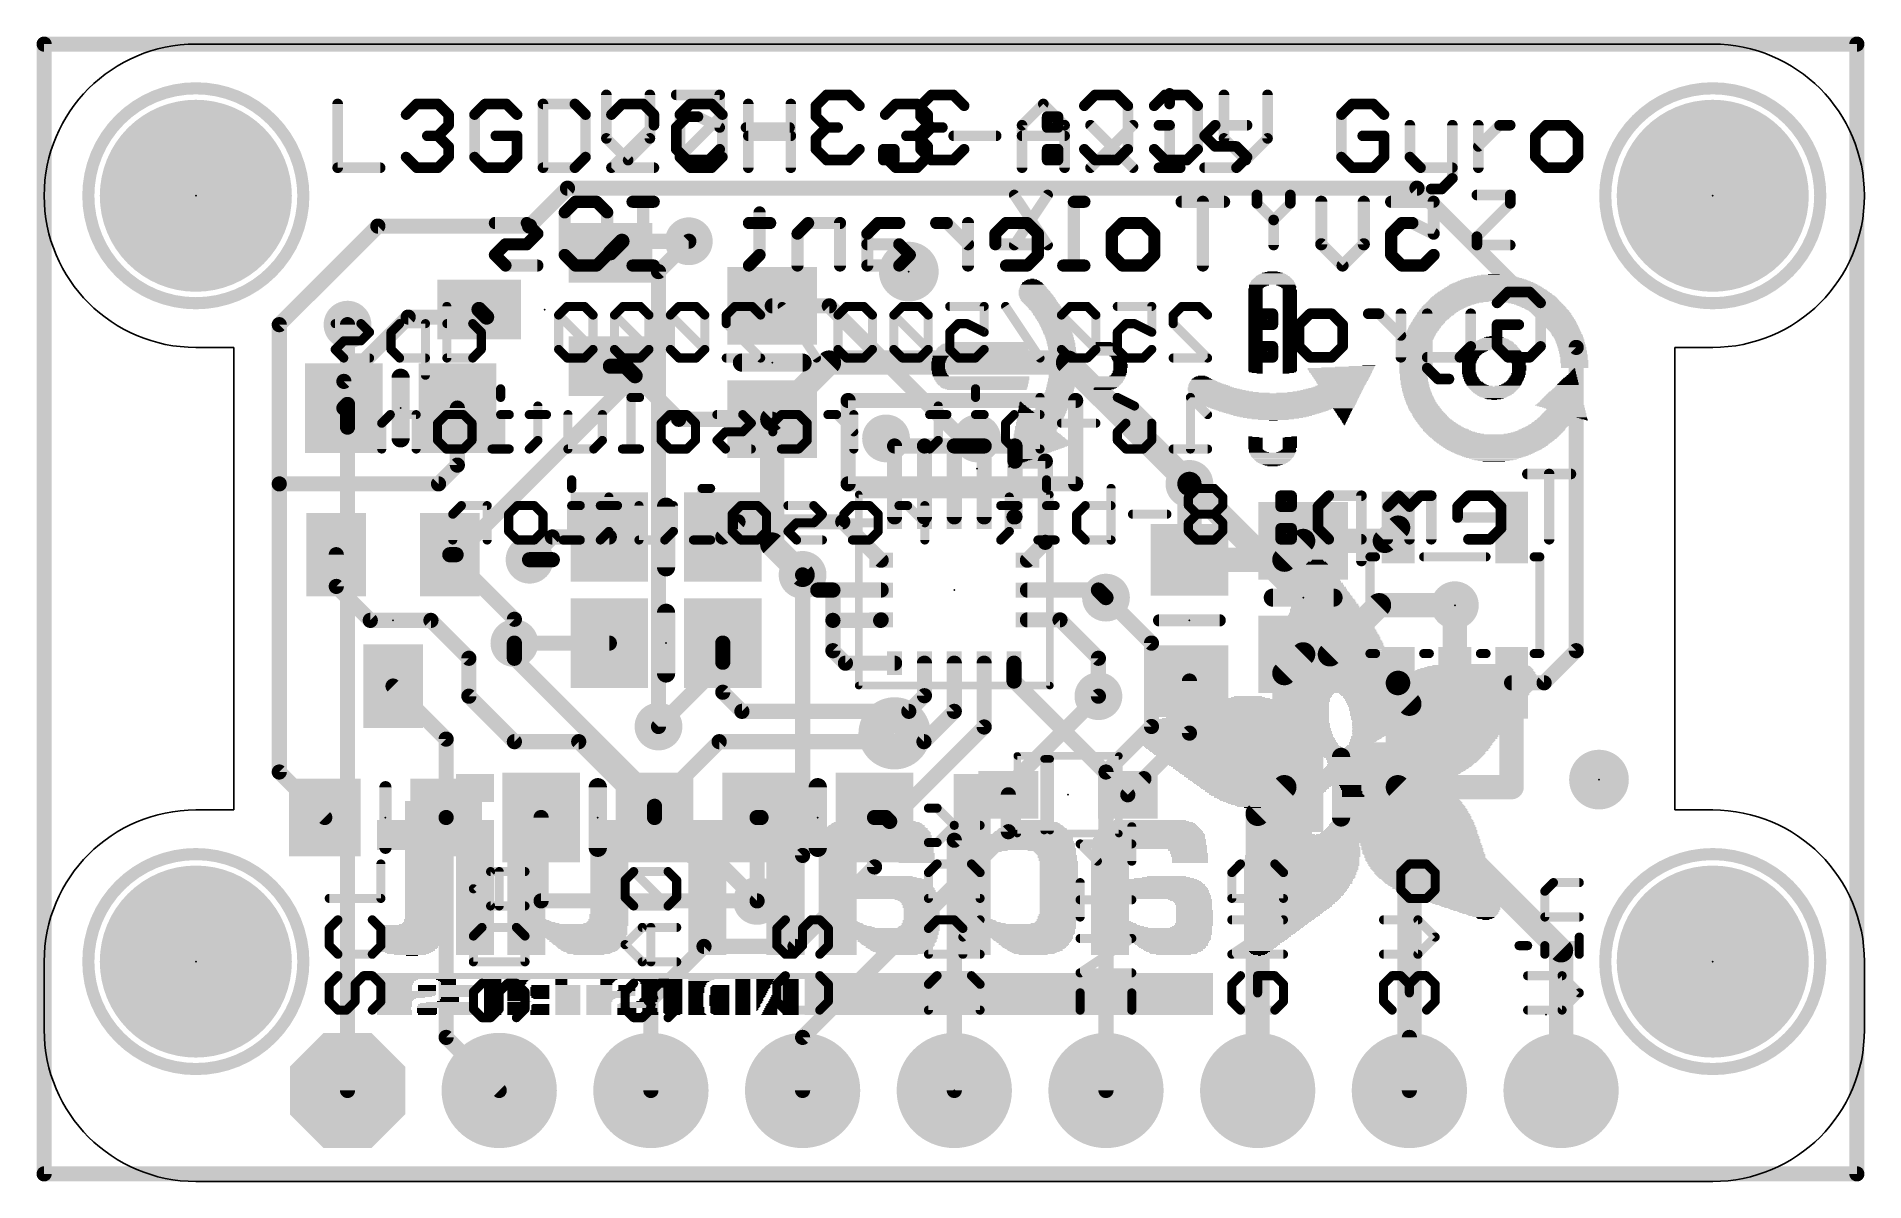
# Model space of a CAD drawing. Extents: x -0.1 to 30.5, y 0 to 19.2.
import ezdxf

# ---------------------------------------------------------------- set-up
doc = ezdxf.new("R2010")
doc.units = 0
for name, color, linetype in [('1', 12, 'CONTINUOUS'), ('16', 132, 'CONTINUOUS'), ('17', 110, 'CONTINUOUS'), ('18', 110, 'CONTINUOUS'), ('20', 53, 'CONTINUOUS'), ('21', 40, 'CONTINUOUS'), ('22', 6, 'CONTINUOUS'), ('23', 53, 'CONTINUOUS'), ('24', 6, 'CONTINUOUS')]:
    doc.layers.add(name, color=color, linetype=linetype)

# ---------------------------------------------------------------- blocks, each defined once
blk = doc.blocks.new('RECT')
blk.add_solid([(-0.5, -0.5), (0.5, -0.5), (-0.5, 0.5), (0.5, 0.5)])
blk = doc.blocks.new('OCTAGONP')
at = {"const_width": 0.5}
blk.add_lwpolyline([(-0.25, -0.1036), (-0.25, 0.1036), (-0.1036, 0.25), (0.1036, 0.25), (0.25, 0.1036), (0.25, -0.1036), (0.1036, -0.25), (-0.1036, -0.25), (-0.25, -0.1036), (-0.25, 0.1036)], dxfattribs=at)
blk = doc.blocks.new('ROUNDP')
at = {"const_width": 0.5}
blk.add_lwpolyline([(0, -0.25, 1), (0, 0.25, 1), (0, -0.25)], format="xyb", dxfattribs=at)
blk = doc.blocks.new('PIE')
at = {"const_width": 0.5}
blk.add_lwpolyline([(0, -0.25, 1), (0, 0.25, 1), (0, -0.25)], format="xyb", dxfattribs=at)
blk = doc.blocks.new('ROUNDV')
at = {"const_width": 0.5}
blk.add_lwpolyline([(0, -0.25, 1), (0, 0.25, 1), (0, -0.25)], format="xyb", dxfattribs=at)

msp = doc.modelspace()

# ---------------------------------------------------------------- linework, layer by layer
at = {"layer": '1'}
for points, const_width in [([(8.763, 16.637), (8.128, 16.002)], 0.254), ([(22.987, 16.637), (8.763, 16.637)], 0.254), ([(25.654, 13.97), (22.987, 16.637)], 0.254), ([(5.588, 16.002), (3.937, 14.351)], 0.254), ([(8.128, 16.002), (5.588, 16.002)], 0.254), ([(9.675, 15.748), (9.482, 15.555)], 0.254), ([(10.795, 15.748), (9.675, 15.748)], 0.254), ([(7.409, 14.478), (7.282, 14.605)], 0.254), ([(12.192, 14.666), (13.147, 14.666)], 0.254), ([(13.147, 14.666), (15.494, 12.319)], 0.254), ([(3.937, 14.351), (3.937, 11.684)], 0.254), ([(6.096, 14.478), (5.019, 13.401)], 0.254), ([(5.08, 14.351), (5.08, 13.015)], 0.254), ([(6.096, 14.478), (7.409, 14.478)], 0.254), ([(25.654, 8.89), (25.654, 13.97)], 0.254), ([(9.736, 13.655), (9.482, 13.655)], 0.254), ([(9.8956, 13.4954), (9.736, 13.655)], 0.254), ([(5.019, 13.401), (5.019, 12.954)], 0.254), ([(9.8956, 13.4954), (6.8982, 10.498)], 0.254), ([(9.8956, 13.4954), (10.625, 12.766)], 0.254), ([(13.462, 13.081), (17.272, 13.081)], 0.254), ([(13.462, 11.684), (13.462, 13.081)], 0.254), ([(17.272, 13.081), (17.272, 11.684)], 0.254), ([(5.019, 12.954), (5.08, 13.015)], 0.254), ([(5.08, 13.015), (5.08, 12.634)], 0.254), ([(6.919, 12.954), (6.919, 11.999)], 0.254), ([(10.625, 12.766), (12.192, 12.766)], 0.254), ([(14.24, 11.131), (14.24, 12.319)], 0.254), ([(14.24, 12.319), (14.74, 12.319)], 0.254), ([(14.74, 12.319), (15.24, 12.319)], 0.254), ([(14.74, 11.131), (14.74, 12.319)], 0.254), ([(15.24, 12.319), (15.494, 12.319)], 0.254), ([(15.24, 11.131), (15.24, 12.319)], 0.254), ([(15.494, 12.319), (15.74, 12.319)], 0.254), ([(15.74, 12.319), (16.256, 12.319)], 0.254), ([(15.74, 11.131), (15.74, 12.319)], 0.254), ([(16.256, 12.319), (16.256, 12.065)], 0.254), ([(6.919, 11.999), (6.604, 11.684)], 0.254), ([(16.256, 12.065), (16.256, 11.131)], 0.254), ([(16.764, 12.065), (16.256, 12.065)], 0.254), ([(16.764, 10.705), (16.764, 12.065)], 0.254), ([(3.937, 11.684), (3.937, 6.858)], 0.254), ([(6.604, 11.684), (3.937, 11.684)], 0.254), ([(17.272, 11.684), (13.462, 11.684)], 0.254), ([(19.177, 10.414), (19.177, 11.684)], 0.4064), ([(11.618, 11.049), (11.364, 10.795)], 0.254), ([(13.372, 11.049), (11.618, 11.049)], 0.254), ([(14.015, 10.406), (13.372, 11.049)], 0.254), ([(16.256, 11.131), (16.24, 11.131)], 0.254), ([(22.672, 10.952), (22.449, 10.729)], 0.4064), ([(8.509, 10.795), (8.128, 10.414)], 0.254), ([(9.464, 10.795), (8.509, 10.795)], 0.254), ([(16.465, 10.406), (16.764, 10.705)], 0.254), ([(21.082, 10.729), (20.767, 10.414)], 0.4064), ([(22.449, 10.729), (21.082, 10.729)], 0.4064), ([(4.892, 9.967), (4.892, 10.498)], 0.254), ([(6.8982, 10.498), (6.792, 10.498)], 0.254), ([(6.792, 10.498), (7.874, 9.416)], 0.254), ([(20.767, 10.414), (19.177, 10.414)], 0.4064), ([(12.954, 9.906), (12.7, 10.16)], 0.254), ([(5.461, 9.398), (4.892, 9.967)], 0.254), ([(13.208, 9.906), (12.954, 9.906)], 0.254), ([(14.015, 9.906), (13.208, 9.906)], 0.254), ([(13.208, 9.906), (13.208, 9.398)], 0.254), ([(16.465, 9.906), (17.653, 9.906)], 0.254), ([(17.653, 9.906), (17.78, 9.779)], 0.254), ([(21.529, 8.829), (22.352, 9.652)], 0.4064), ([(22.352, 9.652), (23.622, 9.652)], 0.4064), ([(23.622, 8.352), (23.622, 9.652)], 0.4064), ([(6.477, 9.398), (5.461, 9.398)], 0.254), ([(7.112, 8.763), (6.477, 9.398)], 0.254), ([(7.874, 9.416), (7.874, 9.017)], 0.254), ([(13.208, 8.89), (13.208, 9.398)], 0.254), ([(13.208, 9.398), (14.007, 9.398)], 0.254), ([(14.007, 9.398), (14.015, 9.406)], 0.254), ([(16.465, 9.406), (17.01, 9.406)], 0.254), ([(17.01, 9.406), (17.653, 8.763)], 0.254), ([(7.112, 8.128), (7.112, 8.763)], 0.254), ([(7.874, 9.017), (9.464, 9.017)], 0.254), ([(11.364, 8.194), (11.364, 9.017)], 0.254), ([(11.364, 9.017), (11.364, 8.697)], 0.254), ([(13.417, 8.681), (13.208, 8.89)], 0.254), ([(17.653, 8.763), (17.653, 8.128)], 0.254), ([(21.082, 8.829), (20.767, 8.514)], 0.4064), ([(21.082, 8.829), (21.529, 8.829)], 0.4064), ([(25.116, 8.352), (25.654, 8.89)], 0.254), ([(11.364, 8.697), (10.287, 7.62)], 0.254), ([(14.24, 8.681), (13.417, 8.681)], 0.254), ([(14.74, 8.681), (14.74, 8.136)], 0.254), ([(15.24, 8.681), (15.24, 7.874)], 0.254), ([(15.74, 8.681), (15.74, 7.612)], 0.254), ([(16.24, 8.681), (16.24, 8.382)], 0.254), ([(20.767, 8.514), (20.767, 6.604)], 0.4064), ([(6.731, 7.409), (5.842, 8.298)], 0.254), ([(11.684, 7.874), (11.364, 8.194)], 0.254), ([(16.24, 8.382), (18.145, 6.477)], 0.254), ([(19.177, 8.382), (19.177, 7.509)], 0.254), ([(22.672, 8.352), (22.667, 8.347)], 0.4064), ([(22.667, 8.347), (22.667, 6.604)], 0.4064), ([(24.572, 8.352), (24.572, 6.604)], 0.4064), ([(24.572, 8.352), (25.116, 8.352)], 0.254), ([(7.874, 7.366), (7.112, 8.128)], 0.254), ([(14.478, 7.874), (11.684, 7.874)], 0.254), ([(14.74, 8.136), (14.478, 7.874)], 0.254), ([(15.24, 7.874), (14.732, 7.366)], 0.254), ([(15.74, 7.612), (14.158, 6.03)], 0.254), ([(6.731, 6.096), (6.731, 7.409)], 0.254), ([(7.874, 7.366), (8.951, 7.366)], 0.254), ([(8.951, 7.366), (10.221, 6.096)], 0.254), ([(11.303, 7.366), (10.221, 6.284)], 0.254), ([(14.732, 7.366), (11.303, 7.366)], 0.254), ([(19.177, 7.509), (18.145, 6.477)], 0.254), ([(3.937, 6.858), (4.699, 6.096)], 0.254), ([(18.415, 6.747), (18.145, 6.477)], 0.254), ([(20.767, 6.604), (20.32, 6.157)], 0.4064), ([(22.667, 6.604), (25.4, 3.871)], 0.4064), ([(24.572, 6.604), (22.667, 6.604)], 0.4064), ([(16.145, 6.477), (16.145, 5.858)], 0.254), ([(6.731, 6.096), (6.731, 2.413)], 0.254), ([(8.321, 6.096), (8.321, 4.699)], 0.254), ([(10.221, 6.284), (10.221, 6.096)], 0.254), ([(12.004, 6.096), (11.938, 6.096)], 0.254), ([(11.938, 6.096), (11.938, 4.699)], 0.254), ([(13.904, 6.096), (13.904, 5.268)], 0.254), ([(14.092, 6.096), (13.904, 6.096)], 0.254), ([(14.158, 6.03), (14.092, 6.096)], 0.254), ([(20.32, 6.157), (20.32, 1.524)], 0.4064), ([(16.145, 5.858), (12.7, 2.413)], 0.254), ([(13.904, 5.268), (12.573, 3.937)], 0.254), ([(8.321, 4.699), (11.938, 4.699)], 0.254), ([(11.049, 3.937), (10.16, 3.048)], 0.254), ([(12.573, 3.937), (11.049, 3.937)], 0.254), ([(25.4, 3.871), (25.4, 1.524)], 0.4064), ([(10.16, 3.048), (10.16, 1.524)], 0.254), ([(6.731, 2.413), (7.62, 1.524)], 0.254), ([(12.7, 2.413), (12.7, 1.524)], 0.254)]:
    msp.add_lwpolyline(points, dxfattribs=dict(at, const_width=const_width))
for points, const_width in [([(8.763, 16.7005, 1), (8.763, 16.5735)], 0.127), ([(8.8079, 16.5921, 1), (8.7181, 16.6819)], 0.127), ([(23.0319, 16.6819, 1), (22.9421, 16.5921)], 0.127), ([(22.987, 16.5735, 1), (22.987, 16.7005)], 0.127), ([(5.588, 16.0655, 1), (5.588, 15.9385)], 0.127), ([(5.6329, 15.9571, 1), (5.5431, 16.0469)], 0.127), ([(8.0831, 16.0469, 1), (8.1729, 15.9571)], 0.127), ([(8.128, 15.9385, 1), (8.128, 16.0655)], 0.127), ([(9.4371, 15.5999, 1), (9.5269, 15.5101)], 0.127), ([(9.675, 15.8115, 1), (9.675, 15.6845)], 0.127), ([(9.7199, 15.7031, 1), (9.6301, 15.7929)], 0.127), ([(10.795, 15.6845, 1), (10.795, 15.8115)], 0.127), ([(7.3269, 14.6499, 1), (7.2371, 14.5601)], 0.127), ([(12.192, 14.7295, 1), (12.192, 14.6025)], 0.127), ([(13.1919, 14.7109, 1), (13.1021, 14.6211)], 0.127), ([(13.147, 14.6025, 1), (13.147, 14.7295)], 0.127), ([(4.0005, 14.351, 1), (3.8735, 14.351)], 0.127), ([(3.8921, 14.3959, 1), (3.9819, 14.3061)], 0.127), ([(5.1435, 14.351, 1), (5.0165, 14.351)], 0.127), ([(6.096, 14.5415, 1), (6.096, 14.4145)], 0.127), ([(6.1409, 14.4331, 1), (6.0511, 14.5229)], 0.127), ([(7.3641, 14.4331, 1), (7.4539, 14.5229)], 0.127), ([(7.409, 14.4145, 1), (7.409, 14.5415)], 0.127), ([(25.7175, 13.97, 1), (25.5905, 13.97)], 0.127), ([(9.482, 13.7185, 1), (9.482, 13.5915)], 0.127), ([(9.7809, 13.6999, 1), (9.6911, 13.6101)], 0.127), ([(9.736, 13.5915, 1), (9.736, 13.7185)], 0.127), ([(25.6091, 13.9251, 1), (25.6989, 14.0149)], 0.127), ([(5.0825, 13.401, 1), (4.9555, 13.401)], 0.127), ([(4.9741, 13.4459, 1), (5.0639, 13.3561)], 0.127), ([(9.9405, 13.5403, 1), (9.8507, 13.4505)], 0.127), ([(9.9405, 13.4505, 1), (9.8507, 13.5403)], 0.127), ([(9.8507, 13.4505, 1), (9.9405, 13.5403)], 0.127), ([(13.462, 13.1445, 1), (13.462, 13.0175)], 0.127), ([(13.5255, 13.081, 1), (13.3985, 13.081)], 0.127), ([(17.3355, 13.081, 1), (17.2085, 13.081)], 0.127), ([(17.272, 13.0175, 1), (17.272, 13.1445)], 0.127), ([(4.9741, 12.9989, 1), (5.0639, 12.9091)], 0.127), ([(4.9555, 12.954, 1), (5.0825, 12.954)], 0.127), ([(5.1435, 13.015, 1), (5.0165, 13.015)], 0.127), ([(5.0165, 13.015, 1), (5.1435, 13.015)], 0.127), ([(5.1249, 12.9701, 1), (5.0351, 13.0599)], 0.127), ([(6.9825, 12.954, 1), (6.8555, 12.954)], 0.127), ([(10.625, 12.8295, 1), (10.625, 12.7025)], 0.127), ([(10.5801, 12.7211, 1), (10.6699, 12.8109)], 0.127), ([(12.192, 12.7025, 1), (12.192, 12.8295)], 0.127), ([(5.0165, 12.634, 1), (5.1435, 12.634)], 0.127), ([(14.3035, 12.319, 1), (14.1765, 12.319)], 0.127), ([(14.24, 12.3825, 1), (14.24, 12.2555)], 0.127), ([(14.74, 12.3825, 1), (14.74, 12.2555)], 0.127), ([(14.8035, 12.319, 1), (14.6765, 12.319)], 0.127), ([(14.74, 12.2555, 1), (14.74, 12.3825)], 0.127), ([(15.24, 12.3825, 1), (15.24, 12.2555)], 0.127), ([(15.3035, 12.319, 1), (15.1765, 12.319)], 0.127), ([(15.24, 12.2555, 1), (15.24, 12.3825)], 0.127), ([(15.494, 12.3825, 1), (15.494, 12.2555)], 0.127), ([(15.4491, 12.2741, 1), (15.5389, 12.3639)], 0.127), ([(15.494, 12.2555, 1), (15.494, 12.3825)], 0.127), ([(15.74, 12.3825, 1), (15.74, 12.2555)], 0.127), ([(15.8035, 12.319, 1), (15.6765, 12.319)], 0.127), ([(15.74, 12.2555, 1), (15.74, 12.3825)], 0.127), ([(16.3195, 12.319, 1), (16.1925, 12.319)], 0.127), ([(16.256, 12.2555, 1), (16.256, 12.3825)], 0.127), ([(6.8555, 11.999, 1), (6.9825, 11.999)], 0.127), ([(6.9639, 11.9541, 1), (6.8741, 12.0439)], 0.127), ([(16.3195, 12.065, 1), (16.1925, 12.065)], 0.127), ([(16.256, 12.1285, 1), (16.256, 12.0015)], 0.127), ([(16.1925, 12.065, 1), (16.3195, 12.065)], 0.127), ([(16.8275, 12.065, 1), (16.7005, 12.065)], 0.127), ([(16.764, 12.0015, 1), (16.764, 12.1285)], 0.127), ([(4.0005, 11.684, 1), (3.8735, 11.684)], 0.127), ([(3.937, 11.7475, 1), (3.937, 11.6205)], 0.127), ([(3.8735, 11.684, 1), (4.0005, 11.684)], 0.127), ([(6.5591, 11.7289, 1), (6.6489, 11.6391)], 0.127), ([(6.604, 11.6205, 1), (6.604, 11.7475)], 0.127), ([(13.462, 11.7475, 1), (13.462, 11.6205)], 0.127), ([(13.3985, 11.684, 1), (13.5255, 11.684)], 0.127), ([(17.2085, 11.684, 1), (17.3355, 11.684)], 0.127), ([(17.272, 11.6205, 1), (17.272, 11.7475)], 0.127), ([(19.2786, 11.684, 1), (19.0754, 11.684)], 0.2032), ([(11.618, 11.1125, 1), (11.618, 10.9855)], 0.127), ([(11.6629, 11.0041, 1), (11.5731, 11.0939)], 0.127), ([(13.4169, 11.0939, 1), (13.3271, 11.0041)], 0.127), ([(13.372, 10.9855, 1), (13.372, 11.1125)], 0.127), ([(14.1765, 11.131, 1), (14.3035, 11.131)], 0.127), ([(14.6765, 11.131, 1), (14.8035, 11.131)], 0.127), ([(15.1765, 11.131, 1), (15.3035, 11.131)], 0.127), ([(15.6765, 11.131, 1), (15.8035, 11.131)], 0.127), ([(16.24, 11.1945, 1), (16.24, 11.0675)], 0.127), ([(16.1925, 11.131, 1), (16.3195, 11.131)], 0.127), ([(16.256, 11.0675, 1), (16.256, 11.1945)], 0.127), ([(22.7438, 10.8802, 1), (22.6002, 11.0238)], 0.2032), ([(8.509, 10.8585, 1), (8.509, 10.7315)], 0.127), ([(8.5539, 10.7501, 1), (8.4641, 10.8399)], 0.127), ([(9.464, 10.7315, 1), (9.464, 10.8585)], 0.127), ([(11.3191, 10.8399, 1), (11.4089, 10.7501)], 0.127), ([(16.7005, 10.705, 1), (16.8275, 10.705)], 0.127), ([(16.8089, 10.6601, 1), (16.7191, 10.7499)], 0.127), ([(21.082, 10.8306, 1), (21.082, 10.6274)], 0.2032), ([(21.1538, 10.6572, 1), (21.0102, 10.8008)], 0.2032), ([(22.3772, 10.8008, 1), (22.5208, 10.6572)], 0.2032), ([(22.449, 10.6274, 1), (22.449, 10.8306)], 0.2032), ([(4.9555, 10.498, 1), (4.8285, 10.498)], 0.127), ([(6.792, 10.5615, 1), (6.792, 10.4345)], 0.127), ([(6.8369, 10.5429, 1), (6.7471, 10.4531)], 0.127), ([(6.8533, 10.5429, 1), (6.9431, 10.4531)], 0.127), ([(6.8982, 10.4345, 1), (6.8982, 10.5615)], 0.127), ([(8.0831, 10.4589, 1), (8.1729, 10.3691)], 0.127), ([(13.9701, 10.3611, 1), (14.0599, 10.4509)], 0.127), ([(16.4201, 10.4509, 1), (16.5099, 10.3611)], 0.127), ([(19.177, 10.5156, 1), (19.177, 10.3124)], 0.2032), ([(19.0754, 10.414, 1), (19.2786, 10.414)], 0.2032), ([(20.6952, 10.4858, 1), (20.8388, 10.3422)], 0.2032), ([(20.767, 10.3124, 1), (20.767, 10.5156)], 0.2032), ([(12.7449, 10.2049, 1), (12.6551, 10.1151)], 0.127), ([(4.9369, 10.0119, 1), (4.8471, 9.9221)], 0.127), ([(4.8285, 9.967, 1), (4.9555, 9.967)], 0.127), ([(12.954, 9.9695, 1), (12.954, 9.8425)], 0.127), ([(12.9091, 9.8611, 1), (12.9989, 9.9509)], 0.127), ([(13.208, 9.9695, 1), (13.208, 9.8425)], 0.127), ([(13.2715, 9.906, 1), (13.1445, 9.906)], 0.127), ([(13.208, 9.8425, 1), (13.208, 9.9695)], 0.127), ([(14.015, 9.8425, 1), (14.015, 9.9695)], 0.127), ([(16.465, 9.9695, 1), (16.465, 9.8425)], 0.127), ([(17.6979, 9.9509, 1), (17.6081, 9.8611)], 0.127), ([(17.653, 9.8425, 1), (17.653, 9.9695)], 0.127), ([(17.7351, 9.7341, 1), (17.8249, 9.8239)], 0.127), ([(22.352, 9.7536, 1), (22.352, 9.5504)], 0.2032), ([(22.4238, 9.5802, 1), (22.2802, 9.7238)], 0.2032), ([(23.7236, 9.652, 1), (23.5204, 9.652)], 0.2032), ([(23.622, 9.5504, 1), (23.622, 9.7536)], 0.2032), ([(5.461, 9.4615, 1), (5.461, 9.3345)], 0.127), ([(5.4161, 9.3531, 1), (5.5059, 9.4429)], 0.127), ([(6.5219, 9.4429, 1), (6.4321, 9.3531)], 0.127), ([(6.477, 9.3345, 1), (6.477, 9.4615)], 0.127), ([(7.9375, 9.416, 1), (7.8105, 9.416)], 0.127), ([(7.8291, 9.3711, 1), (7.9189, 9.4609)], 0.127), ([(13.2715, 9.398, 1), (13.1445, 9.398)], 0.127), ([(13.208, 9.4615, 1), (13.208, 9.3345)], 0.127), ([(13.9621, 9.4429, 1), (14.0519, 9.3531)], 0.127), ([(14.0599, 9.3611, 1), (13.9701, 9.4509)], 0.127), ([(14.007, 9.3345, 1), (14.007, 9.4615)], 0.127), ([(16.465, 9.4695, 1), (16.465, 9.3425)], 0.127), ([(17.0549, 9.4509, 1), (16.9651, 9.3611)], 0.127), ([(17.01, 9.3425, 1), (17.01, 9.4695)], 0.127), ([(13.1445, 9.398, 1), (13.2715, 9.398)], 0.127), ([(7.1755, 8.763, 1), (7.0485, 8.763)], 0.127), ([(7.874, 9.0805, 1), (7.874, 8.9535)], 0.127), ([(7.8105, 9.017, 1), (7.9375, 9.017)], 0.127), ([(9.464, 8.9535, 1), (9.464, 9.0805)], 0.127), ([(11.4275, 9.017, 1), (11.3005, 9.017)], 0.127), ([(11.4275, 9.017, 1), (11.3005, 9.017)], 0.127), ([(13.2529, 8.9349, 1), (13.1631, 8.8451)], 0.127), ([(13.1445, 8.89, 1), (13.2715, 8.89)], 0.127), ([(17.7165, 8.763, 1), (17.5895, 8.763)], 0.127), ([(21.082, 8.9306, 1), (21.082, 8.7274)], 0.2032), ([(21.1538, 8.7572, 1), (21.0102, 8.9008)], 0.2032), ([(21.4572, 8.9008, 1), (21.6008, 8.7572)], 0.2032), ([(21.529, 8.7274, 1), (21.529, 8.9306)], 0.2032), ([(25.5905, 8.89, 1), (25.7175, 8.89)], 0.127), ([(25.6989, 8.8451, 1), (25.6091, 8.9349)], 0.127), ([(7.0671, 8.7181, 1), (7.1569, 8.8079)], 0.127), ([(11.3005, 8.697, 1), (11.4275, 8.697)], 0.127), ([(11.4089, 8.6521, 1), (11.3191, 8.7419)], 0.127), ([(13.417, 8.7445, 1), (13.417, 8.6175)], 0.127), ([(13.3721, 8.6361, 1), (13.4619, 8.7259)], 0.127), ([(14.24, 8.6175, 1), (14.24, 8.7445)], 0.127), ([(14.8035, 8.681, 1), (14.6765, 8.681)], 0.127), ([(15.3035, 8.681, 1), (15.1765, 8.681)], 0.127), ([(15.8035, 8.681, 1), (15.6765, 8.681)], 0.127), ([(16.3035, 8.681, 1), (16.1765, 8.681)], 0.127), ([(17.6081, 8.7181, 1), (17.6979, 8.8079)], 0.127), ([(20.8686, 8.514, 1), (20.6654, 8.514)], 0.2032), ([(20.6952, 8.5858, 1), (20.8388, 8.4422)], 0.2032), ([(5.8869, 8.3429, 1), (5.7971, 8.2531)], 0.127), ([(11.4089, 8.2389, 1), (11.3191, 8.1491)], 0.127), ([(16.2849, 8.4269, 1), (16.1951, 8.3371)], 0.127), ([(16.1765, 8.382, 1), (16.3035, 8.382)], 0.127), ([(19.2405, 8.382, 1), (19.1135, 8.382)], 0.127), ([(22.7686, 8.347, 1), (22.5654, 8.347)], 0.2032), ([(22.5952, 8.4188, 1), (22.7388, 8.2752)], 0.2032), ([(22.7438, 8.2802, 1), (22.6002, 8.4238)], 0.2032), ([(23.5204, 8.352, 1), (23.7236, 8.352)], 0.2032), ([(24.6736, 8.352, 1), (24.4704, 8.352)], 0.2032), ([(24.572, 8.4155, 1), (24.572, 8.2885)], 0.127), ([(25.0711, 8.3969, 1), (25.1609, 8.3071)], 0.127), ([(25.116, 8.2885, 1), (25.116, 8.4155)], 0.127), ([(7.1569, 8.1729, 1), (7.0671, 8.0831)], 0.127), ([(7.0485, 8.128, 1), (7.1755, 8.128)], 0.127), ([(11.3005, 8.194, 1), (11.4275, 8.194)], 0.127), ([(11.684, 7.9375, 1), (11.684, 7.8105)], 0.127), ([(11.6391, 7.8291, 1), (11.7289, 7.9189)], 0.127), ([(14.4331, 7.9189, 1), (14.5229, 7.8291)], 0.127), ([(14.478, 7.8105, 1), (14.478, 7.9375)], 0.127), ([(14.6765, 8.136, 1), (14.8035, 8.136)], 0.127), ([(14.7849, 8.0911, 1), (14.6951, 8.1809)], 0.127), ([(15.2849, 7.8291, 1), (15.1951, 7.9189)], 0.127), ([(17.5895, 8.128, 1), (17.7165, 8.128)], 0.127), ([(10.2421, 7.6649, 1), (10.3319, 7.5751)], 0.127), ([(15.1765, 7.874, 1), (15.3035, 7.874)], 0.127), ([(15.6765, 7.612, 1), (15.8035, 7.612)], 0.127), ([(15.7849, 7.5671, 1), (15.6951, 7.6569)], 0.127), ([(6.7945, 7.409, 1), (6.6675, 7.409)], 0.127), ([(6.6861, 7.3641, 1), (6.7759, 7.4539)], 0.127), ([(7.874, 7.4295, 1), (7.874, 7.3025)], 0.127), ([(7.8291, 7.3211, 1), (7.9189, 7.4109)], 0.127), ([(8.9959, 7.4109, 1), (8.9061, 7.3211)], 0.127), ([(8.951, 7.3025, 1), (8.951, 7.4295)], 0.127), ([(11.303, 7.4295, 1), (11.303, 7.3025)], 0.127), ([(11.3479, 7.3211, 1), (11.2581, 7.4109)], 0.127), ([(14.6871, 7.4109, 1), (14.7769, 7.3211)], 0.127), ([(14.732, 7.3025, 1), (14.732, 7.4295)], 0.127), ([(19.1135, 7.509, 1), (19.2405, 7.509)], 0.127), ([(19.2219, 7.4641, 1), (19.1321, 7.5539)], 0.127), ([(3.9819, 6.9029, 1), (3.8921, 6.8131)], 0.127), ([(3.8735, 6.858, 1), (4.0005, 6.858)], 0.127), ([(18.4599, 6.7021, 1), (18.3701, 6.7919)], 0.127), ([(20.8388, 6.5322, 1), (20.6952, 6.6758)], 0.2032), ([(22.667, 6.7056, 1), (22.667, 6.5024)], 0.2032), ([(22.7388, 6.6758, 1), (22.5952, 6.5322)], 0.2032), ([(24.572, 6.5024, 1), (24.572, 6.7056)], 0.2032), ([(16.2085, 6.477, 1), (16.0815, 6.477)], 0.127), ([(18.1001, 6.5219, 1), (18.1899, 6.4321)], 0.127), ([(18.1001, 6.5219, 1), (18.1899, 6.4321)], 0.127), ([(18.1001, 6.4321, 1), (18.1899, 6.5219)], 0.127), ([(20.6654, 6.604, 1), (20.8686, 6.604)], 0.2032), ([(22.5654, 6.604, 1), (22.7686, 6.604)], 0.2032), ([(24.4704, 6.604, 1), (24.6736, 6.604)], 0.2032), ([(4.6541, 6.0511, 1), (4.7439, 6.1409)], 0.127), ([(6.7945, 6.096, 1), (6.6675, 6.096)], 0.127), ([(6.6675, 6.096, 1), (6.7945, 6.096)], 0.127), ([(8.3845, 6.096, 1), (8.2575, 6.096)], 0.127), ([(10.2845, 6.284, 1), (10.1575, 6.284)], 0.127), ([(10.1761, 6.3289, 1), (10.2659, 6.2391)], 0.127), ([(10.1575, 6.096, 1), (10.2845, 6.096)], 0.127), ([(10.1761, 6.0511, 1), (10.2659, 6.1409)], 0.127), ([(11.938, 6.1595, 1), (11.938, 6.0325)], 0.127), ([(12.0015, 6.096, 1), (11.8745, 6.096)], 0.127), ([(12.004, 6.0325, 1), (12.004, 6.1595)], 0.127), ([(13.9675, 6.096, 1), (13.8405, 6.096)], 0.127), ([(13.904, 6.1595, 1), (13.904, 6.0325)], 0.127), ([(14.1369, 6.1409, 1), (14.0471, 6.0511)], 0.127), ([(14.092, 6.0325, 1), (14.092, 6.1595)], 0.127), ([(14.1131, 6.0749, 1), (14.2029, 5.9851)], 0.127), ([(14.1131, 5.9851, 1), (14.2029, 6.0749)], 0.127), ([(20.4216, 6.157, 1), (20.2184, 6.157)], 0.2032), ([(20.2482, 6.2288, 1), (20.3918, 6.0852)], 0.2032), ([(16.0815, 5.858, 1), (16.2085, 5.858)], 0.127), ([(16.1899, 5.8131, 1), (16.1001, 5.9029)], 0.127), ([(13.8405, 5.268, 1), (13.9675, 5.268)], 0.127), ([(13.9489, 5.2231, 1), (13.8591, 5.3129)], 0.127), ([(8.321, 4.7625, 1), (8.321, 4.6355)], 0.127), ([(8.2575, 4.699, 1), (8.3845, 4.699)], 0.127), ([(11.8745, 4.699, 1), (12.0015, 4.699)], 0.127), ([(11.938, 4.6355, 1), (11.938, 4.7625)], 0.127), ([(11.049, 4.0005, 1), (11.049, 3.8735)], 0.127), ([(11.0939, 3.8921, 1), (11.0041, 3.9819)], 0.127), ([(12.5281, 3.9819, 1), (12.6179, 3.8921)], 0.127), ([(12.573, 3.8735, 1), (12.573, 4.0005)], 0.127), ([(25.5016, 3.871, 1), (25.2984, 3.871)], 0.2032), ([(25.3282, 3.7992, 1), (25.4718, 3.9428)], 0.2032), ([(10.2235, 3.048, 1), (10.0965, 3.048)], 0.127), ([(10.1151, 3.0929, 1), (10.2049, 3.0031)], 0.127), ([(6.7759, 2.4579, 1), (6.6861, 2.3681)], 0.127), ([(6.6675, 2.413, 1), (6.7945, 2.413)], 0.127), ([(12.7635, 2.413, 1), (12.6365, 2.413)], 0.127), ([(12.6551, 2.4579, 1), (12.7449, 2.3681)], 0.127), ([(7.5751, 1.4791, 1), (7.6649, 1.5689)], 0.127), ([(10.0965, 1.524, 1), (10.2235, 1.524)], 0.127), ([(12.6365, 1.524, 1), (12.7635, 1.524)], 0.127), ([(20.2184, 1.524, 1), (20.4216, 1.524)], 0.2032), ([(25.2984, 1.524, 1), (25.5016, 1.524)], 0.2032)]:
    msp.add_lwpolyline(points, format="xyb", dxfattribs=dict(at, const_width=const_width))
at = {"layer": '16'}
for points, const_width in [([(0, 19.05), (0, 0.127)], 0.254), ([(30.353, 19.05), (0, 19.05)], 0.254), ([(30.353, 0.127), (30.353, 19.05)], 0.254), ([(10.287, 15.24), (10.795, 15.748)], 0.254), ([(10.287, 7.62), (10.287, 15.24)], 0.254), ([(5.08, 1.524), (5.08, 14.351)], 0.254), ([(13.142, 13.716), (12.192, 12.766)], 0.4064), ([(17.145, 13.716), (13.142, 13.716)], 0.4064), ([(19.177, 11.684), (17.145, 13.716)], 0.4064), ([(12.192, 12.766), (12.192, 10.668)], 0.4064), ([(19.177, 11.684), (22.86, 8.001)], 0.4064), ([(12.192, 10.668), (12.7, 10.16)], 0.4064), ([(8.128, 10.414), (8.509, 10.414)], 0.254), ([(12.7, 10.16), (12.7, 5.461)], 0.254), ([(17.78, 9.779), (18.542, 9.017)], 0.254), ([(23.622, 9.652), (23.241, 9.652)], 0.4064), ([(7.874, 8.763), (7.874, 9.017)], 0.254), ([(7.874, 8.763), (11.938, 4.699)], 0.254), ([(18.542, 9.017), (18.542, 7.62)], 0.254), ([(17.653, 8.128), (15.24, 5.715)], 0.254), ([(22.86, 8.001), (22.86, 1.524)], 0.4064), ([(18.542, 7.62), (17.78, 6.858)], 0.254), ([(17.78, 6.858), (17.78, 1.524)], 0.254), ([(15.24, 5.715), (15.24, 1.524)], 0.254), ([(12.7, 5.461), (11.938, 4.699)], 0.254), ([(22.86, 2.413), (22.86, 1.524)], 0.254), ([(0, 0.127), (30.353, 0.127)], 0.254)]:
    msp.add_lwpolyline(points, dxfattribs=dict(at, const_width=const_width))
for points, const_width in [([(0.0635, 19.05, 1), (-0.0635, 19.05)], 0.127), ([(0, 19.1135, 1), (0, 18.9865)], 0.127), ([(30.4165, 19.05, 1), (30.2895, 19.05)], 0.127), ([(30.353, 18.9865, 1), (30.353, 19.1135)], 0.127), ([(10.8399, 15.7031, 1), (10.7501, 15.7929)], 0.127), ([(10.3505, 15.24, 1), (10.2235, 15.24)], 0.127), ([(10.2421, 15.2849, 1), (10.3319, 15.1951)], 0.127), ([(5.1435, 14.351, 1), (5.0165, 14.351)], 0.127), ([(13.142, 13.8176, 1), (13.142, 13.6144)], 0.2032), ([(13.2138, 13.6442, 1), (13.0702, 13.7878)], 0.2032), ([(17.2168, 13.7878, 1), (17.0732, 13.6442)], 0.2032), ([(17.145, 13.6144, 1), (17.145, 13.8176)], 0.2032), ([(12.2936, 12.766, 1), (12.0904, 12.766)], 0.2032), ([(12.1202, 12.8378, 1), (12.2638, 12.6942)], 0.2032), ([(19.2488, 11.7558, 1), (19.1052, 11.6122)], 0.2032), ([(19.1052, 11.6122, 1), (19.2488, 11.7558)], 0.2032), ([(12.0904, 10.668, 1), (12.2936, 10.668)], 0.2032), ([(12.2638, 10.7398, 1), (12.1202, 10.5962)], 0.2032), ([(8.128, 10.4775, 1), (8.128, 10.3505)], 0.127), ([(8.509, 10.3505, 1), (8.509, 10.4775)], 0.127), ([(12.6282, 10.0882, 1), (12.7718, 10.2318)], 0.2032), ([(12.7635, 10.16, 1), (12.6365, 10.16)], 0.127), ([(17.8249, 9.8239, 1), (17.7351, 9.7341)], 0.127), ([(23.241, 9.7536, 1), (23.241, 9.5504)], 0.2032), ([(23.622, 9.5504, 1), (23.622, 9.7536)], 0.2032), ([(7.9375, 9.017, 1), (7.8105, 9.017)], 0.127), ([(7.9189, 8.8079, 1), (7.8291, 8.7181)], 0.127), ([(18.6055, 9.017, 1), (18.4785, 9.017)], 0.127), ([(18.4971, 8.9721, 1), (18.5869, 9.0619)], 0.127), ([(7.8105, 8.763, 1), (7.9375, 8.763)], 0.127), ([(17.6979, 8.0831, 1), (17.6081, 8.1729)], 0.127), ([(22.9616, 8.001, 1), (22.7584, 8.001)], 0.2032), ([(22.7882, 7.9292, 1), (22.9318, 8.0728)], 0.2032), ([(10.2235, 7.62, 1), (10.3505, 7.62)], 0.127), ([(18.4785, 7.62, 1), (18.6055, 7.62)], 0.127), ([(18.5869, 7.5751, 1), (18.4971, 7.6649)], 0.127), ([(17.8435, 6.858, 1), (17.7165, 6.858)], 0.127), ([(17.7351, 6.9029, 1), (17.8249, 6.8131)], 0.127), ([(15.3035, 5.715, 1), (15.1765, 5.715)], 0.127), ([(15.1951, 5.7599, 1), (15.2849, 5.6701)], 0.127), ([(12.6365, 5.461, 1), (12.7635, 5.461)], 0.127), ([(12.7449, 5.4161, 1), (12.6551, 5.5059)], 0.127), ([(11.8931, 4.7439, 1), (11.9829, 4.6541)], 0.127), ([(11.8931, 4.6541, 1), (11.9829, 4.7439)], 0.127), ([(22.9235, 2.413, 1), (22.7965, 2.413)], 0.127), ([(5.0165, 1.524, 1), (5.1435, 1.524)], 0.127), ([(15.1765, 1.524, 1), (15.3035, 1.524)], 0.127), ([(17.7165, 1.524, 1), (17.8435, 1.524)], 0.127), ([(22.7584, 1.524, 1), (22.9616, 1.524)], 0.2032), ([(22.7965, 1.524, 1), (22.9235, 1.524)], 0.127), ([(0, 0.1905, 1), (0, 0.0635)], 0.127), ([(-0.0635, 0.127, 1), (0.0635, 0.127)], 0.127), ([(30.2895, 0.127, 1), (30.4165, 0.127)], 0.127), ([(30.353, 0.0635, 1), (30.353, 0.1905)], 0.127)]:
    msp.add_lwpolyline(points, format="xyb", dxfattribs=dict(at, const_width=const_width))
at = {"layer": '20'}
for p, q in [((2.54, 19.05), (27.94, 19.05)), ((3.175, 13.97), (2.54, 13.97)), ((3.175, 6.223), (3.175, 13.97)), ((27.94, 13.97), (27.305, 13.97)), ((27.305, 13.97), (27.305, 6.223)), ((2.54, 6.223), (3.175, 6.223)), ((27.305, 6.223), (27.94, 6.223)), ((0, 2.54), (0, 3.683)), ((30.48, 3.683), (30.48, 2.54)), ((27.94, 0), (2.54, 0))]:
    msp.add_line(p, q, dxfattribs=at)
for centre, start, end in [((2.54, 16.51), 90, 180), ((27.94, 16.51), 0, 90), ((2.54, 16.51), 180, 270), ((27.94, 16.51), 270, 0), ((2.54, 3.683), 90, 180), ((27.94, 3.683), 0, 90), ((2.54, 2.54), 180, 270), ((27.94, 2.54), 270, 0)]:
    msp.add_arc(centre, 2.54, start, end, dxfattribs=at)
at = {"layer": '21'}
for points, const_width in [([(2.54, 14.71, 1), (2.54, 18.31, 1), (2.54, 14.71)], 0.2032), ([(27.94, 14.71, 1), (27.94, 18.31, 1), (27.94, 14.71)], 0.2032), ([(4.9594, 18.0476, 1), (4.8704, 18.0476)], 0.0889), ([(6.2389, 18.0921, 1), (6.2389, 18.0032)], 0.0889), ([(6.2703, 18.0162, 1), (6.2074, 18.079)], 0.0889), ([(6.6262, 18.079, 1), (6.5633, 18.0162)], 0.0889), ([(6.5948, 18.0032, 1), (6.5948, 18.0921)], 0.0889), ([(7.3849, 18.0921, 1), (7.3849, 18.0032)], 0.0889), ([(7.4163, 18.0162, 1), (7.3534, 18.079)], 0.0889), ([(7.7722, 18.079, 1), (7.7093, 18.0162)], 0.0889), ([(7.7408, 18.0032, 1), (7.7408, 18.0921)], 0.0889), ([(8.3529, 18.0921, 1), (8.3529, 18.0032)], 0.0889), ([(8.3974, 18.0476, 1), (8.3085, 18.0476)], 0.0889), ([(8.9182, 18.079, 1), (8.8554, 18.0162)], 0.0889), ([(8.8868, 18.0032, 1), (8.8868, 18.0921)], 0.0889), ([(9.6769, 18.0921, 1), (9.6769, 18.0032)], 0.0889), ([(9.7083, 18.0162, 1), (9.6455, 18.079)], 0.0889), ([(10.0642, 18.079, 1), (10.0014, 18.0162)], 0.0889), ([(10.0328, 18.0032, 1), (10.0328, 18.0921)], 0.0889), ([(10.8229, 18.0921, 1), (10.8229, 18.0032)], 0.0889), ([(10.8543, 18.0162, 1), (10.7915, 18.079)], 0.0889), ([(11.2102, 18.079, 1), (11.1474, 18.0162)], 0.0889), ([(11.1788, 18.0032, 1), (11.1788, 18.0921)], 0.0889), ([(11.8354, 18.0476, 1), (11.7465, 18.0476)], 0.0889), ([(12.5472, 18.0476, 1), (12.4583, 18.0476)], 0.0889), ([(14.2609, 18.0921, 1), (14.2609, 18.0032)], 0.0889), ([(14.2924, 18.0162, 1), (14.2295, 18.079)], 0.0889), ([(14.6483, 18.079, 1), (14.5854, 18.0162)], 0.0889), ([(14.6168, 18.0032, 1), (14.6168, 18.0921)], 0.0889), ([(16.7623, 18.079, 1), (16.6995, 18.0162)], 0.0889), ([(16.7623, 18.0162, 1), (16.6995, 18.079)], 0.0889), ([(18.8894, 18.2256, 1), (18.8005, 18.2256)], 0.0889), ([(18.8005, 18.0476, 1), (18.8894, 18.0476)], 0.0889), ([(21.901, 18.0921, 1), (21.901, 18.0032)], 0.0889), ([(21.9324, 18.0162, 1), (21.8696, 18.079)], 0.0889), ([(22.2883, 18.079, 1), (22.2255, 18.0162)], 0.0889), ([(22.2569, 18.0032, 1), (22.2569, 18.0921)], 0.0889), ([(6.0295, 17.9011, 1), (6.0923, 17.8382)], 0.0889), ([(6.8172, 17.8697, 1), (6.7283, 17.8697)], 0.0889), ([(6.7413, 17.8382, 1), (6.8041, 17.9011)], 0.0889), ([(6.8041, 17.6603, 1), (6.7413, 17.7231)], 0.0889), ([(7.2514, 17.8697, 1), (7.1625, 17.8697)], 0.0889), ([(7.1755, 17.9011, 1), (7.2383, 17.8382)], 0.0889), ([(7.8873, 17.8382, 1), (7.9502, 17.9011)], 0.0889), ([(9.1092, 17.8697, 1), (9.0203, 17.8697)], 0.0889), ([(9.0333, 17.8382, 1), (9.0962, 17.9011)], 0.0889), ([(9.4675, 17.9011, 1), (9.5304, 17.8382)], 0.0889), ([(10.2552, 17.8697, 1), (10.1663, 17.8697)], 0.0889), ([(10.1793, 17.8382, 1), (10.2422, 17.9011)], 0.0889), ([(10.2422, 17.6603, 1), (10.1793, 17.7231)], 0.0889), ([(10.6135, 17.9011, 1), (10.6764, 17.8382)], 0.0889), ([(10.6894, 17.8697, 1), (10.6005, 17.8697)], 0.0889), ([(11.4012, 17.8697, 1), (11.3123, 17.8697)], 0.0889), ([(11.3882, 17.8382, 1), (11.3253, 17.9011)], 0.0889), ([(11.3253, 17.8382, 1), (11.3882, 17.9011)], 0.0889), ([(14.0515, 17.9011, 1), (14.1144, 17.8382)], 0.0889), ([(14.8392, 17.8697, 1), (14.7503, 17.8697)], 0.0889), ([(14.7634, 17.8382, 1), (14.8262, 17.9011)], 0.0889), ([(14.8262, 17.6603, 1), (14.7634, 17.7231)], 0.0889), ([(16.4194, 17.6917, 1), (16.3305, 17.6917)], 0.0889), ([(16.3436, 17.7231, 1), (16.4064, 17.6603)], 0.0889), ([(17.1313, 17.6917, 1), (17.0423, 17.6917)], 0.0889), ([(17.0554, 17.6603, 1), (17.1182, 17.7231)], 0.0889), ([(17.5524, 17.7231, 1), (17.4896, 17.6603)], 0.0889), ([(18.2642, 17.6603, 1), (18.2014, 17.7231)], 0.0889), ([(18.667, 17.7362, 1), (18.667, 17.6473)], 0.0889), ([(18.8894, 17.6917, 1), (18.8005, 17.6917)], 0.0889), ([(18.845, 17.6473, 1), (18.845, 17.7362)], 0.0889), ([(19.609, 17.7362, 1), (19.609, 17.6473)], 0.0889), ([(19.6404, 17.6603, 1), (19.5775, 17.7231)], 0.0889), ([(20.1428, 17.6473, 1), (20.1428, 17.7362)], 0.0889), ([(21.6916, 17.9011, 1), (21.7545, 17.8382)], 0.0889), ([(21.7675, 17.8697, 1), (21.6786, 17.8697)], 0.0889), ([(22.4034, 17.8382, 1), (22.4663, 17.9011)], 0.0889), ([(22.9135, 17.6917, 1), (22.8246, 17.6917)], 0.0889), ([(23.6253, 17.6917, 1), (23.5364, 17.6917)], 0.0889), ([(24.0595, 17.6917, 1), (23.9706, 17.6917)], 0.0889), ([(24.371, 17.7362, 1), (24.371, 17.6473)], 0.0889), ([(24.4024, 17.6603, 1), (24.3395, 17.7231)], 0.0889), ([(24.5489, 17.6473, 1), (24.5489, 17.7362)], 0.0889), ([(25.148, 17.7362, 1), (25.148, 17.6473)], 0.0889), ([(25.1794, 17.6603, 1), (25.1166, 17.7231)], 0.0889), ([(25.5354, 17.7231, 1), (25.4725, 17.6603)], 0.0889), ([(25.5039, 17.6473, 1), (25.5039, 17.7362)], 0.0889), ([(6.4168, 17.5582, 1), (6.4168, 17.4693)], 0.0889), ([(6.6262, 17.5452, 1), (6.5633, 17.4823)], 0.0889), ([(6.5633, 17.5452, 1), (6.6262, 17.4823)], 0.0889), ([(6.5948, 17.4693, 1), (6.5948, 17.5582)], 0.0889), ([(6.7283, 17.6917, 1), (6.8172, 17.6917)], 0.0889), ([(7.5628, 17.5582, 1), (7.5628, 17.4693)], 0.0889), ([(7.9632, 17.5138, 1), (7.8743, 17.5138)], 0.0889), ([(7.9187, 17.4693, 1), (7.9187, 17.5582)], 0.0889), ([(10.1663, 17.6917, 1), (10.2552, 17.6917)], 0.0889), ([(11.791, 17.5582, 1), (11.791, 17.4693)], 0.0889), ([(12.5028, 17.4693, 1), (12.5028, 17.5582)], 0.0889), ([(14.4389, 17.5582, 1), (14.4389, 17.4693)], 0.0889), ([(14.6483, 17.5452, 1), (14.5854, 17.4823)], 0.0889), ([(14.5854, 17.5452, 1), (14.6483, 17.4823)], 0.0889), ([(14.6168, 17.4693, 1), (14.6168, 17.5582)], 0.0889), ([(14.7503, 17.6917, 1), (14.8392, 17.6917)], 0.0889), ([(15.229, 17.5582, 1), (15.229, 17.4693)], 0.0889), ([(15.9408, 17.4693, 1), (15.9408, 17.5582)], 0.0889), ([(16.375, 17.5582, 1), (16.375, 17.4693)], 0.0889), ([(17.0868, 17.4693, 1), (17.0868, 17.5582)], 0.0889), ([(19.4624, 17.5452, 1), (19.3996, 17.4823)], 0.0889), ([(19.3996, 17.5452, 1), (19.4624, 17.4823)], 0.0889), ([(22.0789, 17.5582, 1), (22.0789, 17.4693)], 0.0889), ([(22.4793, 17.5138, 1), (22.3904, 17.5138)], 0.0889), ([(22.4348, 17.4693, 1), (22.4348, 17.5582)], 0.0889), ([(25.0145, 17.5138, 1), (24.9256, 17.5138)], 0.0889), ([(24.9386, 17.5452, 1), (25.0015, 17.4823)], 0.0889), ([(25.7263, 17.5138, 1), (25.6374, 17.5138)], 0.0889), ([(25.6504, 17.4823, 1), (25.7133, 17.5452)], 0.0889), ([(6.0923, 17.1893, 1), (6.0295, 17.1264)], 0.0889), ([(6.8172, 17.3358, 1), (6.7283, 17.3358)], 0.0889), ([(6.7283, 17.1578, 1), (6.8172, 17.1578)], 0.0889), ([(6.7413, 17.3044, 1), (6.8041, 17.3672)], 0.0889), ([(6.8041, 17.1264, 1), (6.7413, 17.1893)], 0.0889), ([(7.2383, 17.1893, 1), (7.1755, 17.1264)], 0.0889), ([(7.1625, 17.1578, 1), (7.2514, 17.1578)], 0.0889), ([(7.8743, 17.1578, 1), (7.9632, 17.1578)], 0.0889), ([(7.9502, 17.1264, 1), (7.8873, 17.1893)], 0.0889), ([(9.0203, 17.1578, 1), (9.1092, 17.1578)], 0.0889), ([(9.0962, 17.1264, 1), (9.0333, 17.1893)], 0.0889), ([(10.6764, 17.1893, 1), (10.6135, 17.1264)], 0.0889), ([(10.6135, 17.1893, 1), (10.6764, 17.1264)], 0.0889), ([(10.6005, 17.1578, 1), (10.6894, 17.1578)], 0.0889), ([(11.3123, 17.1578, 1), (11.4012, 17.1578)], 0.0889), ([(11.3882, 17.1264, 1), (11.3253, 17.1893)], 0.0889), ([(14.1144, 17.1893, 1), (14.0515, 17.1264)], 0.0889), ([(14.8392, 17.3358, 1), (14.7503, 17.3358)], 0.0889), ([(14.7503, 17.1578, 1), (14.8392, 17.1578)], 0.0889), ([(14.7634, 17.3044, 1), (14.8262, 17.3672)], 0.0889), ([(14.8262, 17.1264, 1), (14.7634, 17.1893)], 0.0889), ([(19.609, 17.3803, 1), (19.609, 17.2914)], 0.0889), ([(19.5775, 17.3044, 1), (19.6404, 17.3672)], 0.0889), ([(19.9963, 17.3672, 1), (19.9334, 17.3044)], 0.0889), ([(19.9649, 17.2914, 1), (19.9649, 17.3803)], 0.0889), ([(20.1743, 17.1264, 1), (20.1114, 17.1893)], 0.0889), ([(20.1114, 17.1264, 1), (20.1743, 17.1893)], 0.0889), ([(21.7545, 17.1893, 1), (21.6916, 17.1264)], 0.0889), ([(21.6786, 17.1578, 1), (21.7675, 17.1578)], 0.0889), ([(22.3904, 17.1578, 1), (22.4793, 17.1578)], 0.0889), ([(22.4663, 17.1264, 1), (22.4034, 17.1893)], 0.0889), ([(22.9005, 17.1893, 1), (22.8376, 17.1264)], 0.0889), ([(22.8246, 17.1578, 1), (22.9135, 17.1578)], 0.0889), ([(23.9836, 17.3672, 1), (24.0465, 17.3044)], 0.0889), ([(25.0015, 17.1893, 1), (24.9386, 17.1264)], 0.0889), ([(24.9256, 17.1578, 1), (25.0145, 17.1578)], 0.0889), ([(25.6374, 17.1578, 1), (25.7263, 17.1578)], 0.0889), ([(25.7133, 17.1264, 1), (25.6504, 17.1893)], 0.0889), ([(4.8704, 16.9799, 1), (4.9594, 16.9799)], 0.0889), ([(4.9149, 17.0244, 1), (4.9149, 16.9354)], 0.0889), ([(5.6267, 16.9354, 1), (5.6267, 17.0244)], 0.0889), ([(6.2389, 17.0244, 1), (6.2389, 16.9354)], 0.0889), ([(6.2074, 16.9485, 1), (6.2703, 17.0113)], 0.0889), ([(6.5633, 17.0113, 1), (6.6262, 16.9485)], 0.0889), ([(6.5948, 16.9354, 1), (6.5948, 17.0244)], 0.0889), ([(7.3849, 17.0244, 1), (7.3849, 16.9354)], 0.0889), ([(7.3534, 16.9485, 1), (7.4163, 17.0113)], 0.0889), ([(7.7093, 17.0113, 1), (7.7722, 16.9485)], 0.0889), ([(7.7408, 16.9354, 1), (7.7408, 17.0244)], 0.0889), ([(8.3529, 17.0244, 1), (8.3529, 16.9354)], 0.0889), ([(8.3085, 16.9799, 1), (8.3974, 16.9799)], 0.0889), ([(8.8554, 17.0113, 1), (8.9182, 16.9485)], 0.0889), ([(8.8868, 16.9354, 1), (8.8868, 17.0244)], 0.0889), ([(9.4989, 17.0244, 1), (9.4989, 16.9354)], 0.0889), ([(9.4675, 17.0113, 1), (9.5304, 16.9485)], 0.0889), ([(10.2107, 16.9354, 1), (10.2107, 17.0244)], 0.0889), ([(10.8229, 17.0244, 1), (10.8229, 16.9354)], 0.0889), ([(10.7915, 16.9485, 1), (10.8543, 17.0113)], 0.0889), ([(11.1474, 17.0113, 1), (11.2102, 16.9485)], 0.0889), ([(11.1788, 16.9354, 1), (11.1788, 17.0244)], 0.0889), ([(11.7465, 16.9799, 1), (11.8354, 16.9799)], 0.0889), ([(12.4583, 16.9799, 1), (12.5472, 16.9799)], 0.0889), ([(14.2609, 17.0244, 1), (14.2609, 16.9354)], 0.0889), ([(14.2295, 16.9485, 1), (14.2924, 17.0113)], 0.0889), ([(14.5854, 17.0113, 1), (14.6483, 16.9485)], 0.0889), ([(14.6168, 16.9354, 1), (14.6168, 17.0244)], 0.0889), ([(16.3305, 16.9799, 1), (16.4194, 16.9799)], 0.0889), ([(17.0423, 16.9799, 1), (17.1313, 16.9799)], 0.0889), ([(17.4896, 17.0113, 1), (17.5524, 16.9485)], 0.0889), ([(18.2014, 16.9485, 1), (18.2642, 17.0113)], 0.0889), ([(18.667, 17.0244, 1), (18.667, 16.9354)], 0.0889), ([(18.8005, 16.9799, 1), (18.8894, 16.9799)], 0.0889), ([(19.0229, 16.9354, 1), (19.0229, 17.0244)], 0.0889), ([(19.431, 17.0244, 1), (19.431, 16.9354)], 0.0889), ([(19.9334, 17.0113, 1), (19.9963, 16.9485)], 0.0889), ([(19.9649, 16.9354, 1), (19.9649, 17.0244)], 0.0889), ([(21.901, 17.0244, 1), (21.901, 16.9354)], 0.0889), ([(21.8696, 16.9485, 1), (21.9324, 17.0113)], 0.0889), ([(22.2255, 17.0113, 1), (22.2883, 16.9485)], 0.0889), ([(22.2569, 16.9354, 1), (22.2569, 17.0244)], 0.0889), ([(23.047, 17.0244, 1), (23.047, 16.9354)], 0.0889), ([(23.0156, 16.9485, 1), (23.0784, 17.0113)], 0.0889), ([(23.5364, 16.802, 1), (23.6253, 16.802)], 0.0889), ([(23.6123, 16.7705, 1), (23.5494, 16.8334)], 0.0889), ([(23.5809, 16.9354, 1), (23.5809, 17.0244)], 0.0889), ([(23.9706, 16.9799, 1), (24.0595, 16.9799)], 0.0889), ([(25.148, 17.0244, 1), (25.148, 16.9354)], 0.0889), ([(25.1166, 16.9485, 1), (25.1794, 17.0113)], 0.0889), ([(25.4725, 17.0113, 1), (25.5354, 16.9485)], 0.0889), ([(25.5039, 16.9354, 1), (25.5039, 17.0244)], 0.0889), ([(16.2803, 16.5481, 1), (16.2063, 16.4988)], 0.0889), ([(16.8396, 16.4988, 1), (16.7656, 16.5481)], 0.0889), ([(20.3518, 16.5234, 1), (20.2629, 16.5234)], 0.0889), ([(20.911, 16.5234, 1), (20.8221, 16.5234)], 0.0889), ([(23.2249, 16.6684, 1), (23.2249, 16.5795)], 0.0889), ([(23.3715, 16.6554, 1), (23.4343, 16.5926)], 0.0889), ([(23.4029, 16.5795, 1), (23.4029, 16.6684)], 0.0889), ([(23.9903, 16.5679, 1), (23.9903, 16.479)], 0.0889), ([(24.594, 16.5234, 1), (24.5051, 16.5234)], 0.0889), ([(24.5496, 16.479, 1), (24.5496, 16.5679)], 0.0889), ([(20.3387, 16.415, 1), (20.2759, 16.3522)], 0.0889), ([(20.2629, 16.3836, 1), (20.3518, 16.3836)], 0.0889), ([(20.8221, 16.3836, 1), (20.911, 16.3836)], 0.0889), ([(20.898, 16.3522, 1), (20.8351, 16.415)], 0.0889), ([(24.5051, 16.3836, 1), (24.594, 16.3836)], 0.0889), ([(24.581, 16.3522, 1), (24.5181, 16.415)], 0.0889), ([(20.5555, 16.1354, 1), (20.6184, 16.0725)], 0.0889), ([(20.6314, 16.104, 1), (20.5425, 16.104)], 0.0889), ([(20.5555, 16.0725, 1), (20.6184, 16.1354)], 0.0889), ([(16.2063, 15.7092, 1), (16.2803, 15.6598)], 0.0889), ([(16.7656, 15.6598, 1), (16.8396, 15.7092)], 0.0889), ([(20.5425, 15.6845, 1), (20.6314, 15.6845)], 0.0889), ([(23.9589, 15.8557, 1), (24.0217, 15.7929)], 0.0889), ([(24.0348, 15.8243, 1), (23.9459, 15.8243)], 0.0889), ([(23.9903, 15.7289, 1), (23.9903, 15.6401)], 0.0889), ([(23.9459, 15.6845, 1), (24.0348, 15.6845)], 0.0889), ([(24.5496, 15.6401, 1), (24.5496, 15.7289)], 0.0889), ([(11.684, 13.7922, 1), (11.684, 13.6398)], 0.1524), ([(12.7, 13.6398, 1), (12.7, 13.7922)], 0.1524), ([(6.0452, 13.462, 1), (5.8928, 13.462)], 0.1524), ([(5.8928, 12.446, 1), (6.0452, 12.446)], 0.1524), ([(10.4902, 11.303, 1), (10.3378, 11.303)], 0.1524), ([(13.6718, 11.506, 1), (13.6082, 11.506)], 0.0635), ([(13.64, 11.5378, 1), (13.64, 11.4742)], 0.0635), ([(16.8717, 11.506, 1), (16.8083, 11.506)], 0.0635), ([(16.84, 11.4742, 1), (16.84, 11.5378)], 0.0635), ([(22.2381, 10.462, 1), (22.1619, 10.462)], 0.0762), ([(22.2, 10.5001, 1), (22.2, 10.4239)], 0.0762), ([(22.294, 10.4239, 1), (22.294, 10.5001)], 0.0762), ([(23.1, 10.5001, 1), (23.1, 10.4239)], 0.0762), ([(24.144, 10.4239, 1), (24.144, 10.5001)], 0.0762), ([(24.95, 10.5001, 1), (24.95, 10.4239)], 0.0762), ([(25.0821, 10.462, 1), (25.0059, 10.462)], 0.0762), ([(25.044, 10.4239, 1), (25.044, 10.5001)], 0.0762), ([(10.3378, 10.287, 1), (10.4902, 10.287)], 0.1524), ([(20.574, 9.8552, 1), (20.574, 9.7028)], 0.1524), ([(21.59, 9.7028, 1), (21.59, 9.8552)], 0.1524), ([(10.4902, 9.525, 1), (10.3378, 9.525)], 0.1524), ([(18.669, 9.4488, 1), (18.669, 9.3472)], 0.1016), ([(19.685, 9.3472, 1), (19.685, 9.4488)], 0.1016), ([(22.2, 8.8801, 1), (22.2, 8.8039)], 0.0762), ([(22.1619, 8.842, 1), (22.2381, 8.842)], 0.0762), ([(22.294, 8.8039, 1), (22.294, 8.8801)], 0.0762), ([(23.1, 8.8801, 1), (23.1, 8.8039)], 0.0762), ([(23.194, 8.8039, 1), (23.194, 8.8801)], 0.0762), ([(24.05, 8.8801, 1), (24.05, 8.8039)], 0.0762), ([(24.144, 8.8039, 1), (24.144, 8.8801)], 0.0762), ([(24.95, 8.8801, 1), (24.95, 8.8039)], 0.0762), ([(25.0059, 8.842, 1), (25.0821, 8.842)], 0.0762), ([(25.044, 8.8039, 1), (25.044, 8.8801)], 0.0762), ([(10.3378, 8.509, 1), (10.4902, 8.509)], 0.1524), ([(13.6082, 8.306, 1), (13.6718, 8.306)], 0.0635), ([(13.64, 8.3378, 1), (13.64, 8.2743)], 0.0635), ([(16.8083, 8.306, 1), (16.8717, 8.306)], 0.0635), ([(16.84, 8.2743, 1), (16.84, 8.3378)], 0.0635), ([(14.24, 7.206, 1), (14.24, 7.806, 1), (14.24, 7.206)], 0.6096), ([(16.295, 7.1588, 1), (16.295, 7.0953)], 0.0635), ([(16.3268, 7.127, 1), (16.2633, 7.127)], 0.0635), ([(16.7767, 7.077, 1), (16.7133, 7.077)], 0.0635), ([(16.745, 7.1087, 1), (16.745, 7.0453)], 0.0635), ([(16.8768, 7.077, 1), (16.8133, 7.077)], 0.0635), ([(16.845, 7.0453, 1), (16.845, 7.1087)], 0.0635), ([(18.0267, 7.127, 1), (17.9633, 7.127)], 0.0635), ([(17.995, 7.0953, 1), (17.995, 7.1588)], 0.0635), ([(21.7932, 7.112, 1), (21.6408, 7.112)], 0.1524), ([(9.3472, 6.604, 1), (9.1948, 6.604)], 0.1524), ([(13.0302, 6.604, 1), (12.8778, 6.604)], 0.1524), ([(5.7658, 6.604, 1), (5.6642, 6.604)], 0.1016), ([(14.8075, 6.2911, 1), (14.8075, 6.2149)], 0.0762), ([(14.9785, 6.2799, 1), (14.9246, 6.226)], 0.0762), ([(14.9515, 6.2149, 1), (14.9515, 6.2911)], 0.0762), ([(21.6408, 6.096, 1), (21.7932, 6.096)], 0.1524), ([(15.2396, 6.003, 1), (15.2396, 5.9268)], 0.0762), ([(15.2666, 5.9379, 1), (15.2127, 5.9918)], 0.0762), ([(15.2127, 5.9379, 1), (15.2666, 5.9918)], 0.0762), ([(15.6718, 5.9268, 1), (15.6718, 6.003)], 0.0762), ([(16.295, 5.8587, 1), (16.295, 5.7953)], 0.0635), ([(16.2633, 5.827, 1), (16.3268, 5.827)], 0.0635), ([(16.7133, 5.877, 1), (16.7767, 5.877)], 0.0635), ([(16.8133, 5.877, 1), (16.8768, 5.877)], 0.0635), ([(17.9633, 5.827, 1), (18.0267, 5.827)], 0.0635), ([(17.995, 5.7953, 1), (17.995, 5.8587)], 0.0635), ([(18.2499, 5.9411, 1), (18.1737, 5.9411)], 0.0762), ([(2.54, 1.883, 1), (2.54, 5.483, 1), (2.54, 1.883)], 0.2032), ([(5.6642, 5.588, 1), (5.7658, 5.588)], 0.1016), ([(9.1948, 5.588, 1), (9.3472, 5.588)], 0.1524), ([(12.8778, 5.588, 1), (13.0302, 5.588)], 0.1524), ([(14.8075, 5.7149, 1), (14.8075, 5.6387)], 0.0762), ([(14.9246, 5.7037, 1), (14.9785, 5.6498)], 0.0762), ([(14.9515, 5.6387, 1), (14.9515, 5.7149)], 0.0762), ([(17.3744, 5.68, 1), (17.3205, 5.6261)], 0.0762), ([(17.3475, 5.6911, 1), (17.3475, 5.6149)], 0.0762), ([(18.2118, 5.6149, 1), (18.2118, 5.6911)], 0.0762), ([(27.94, 1.883, 1), (27.94, 5.483, 1), (27.94, 1.883)], 0.2032), ([(5.6769, 5.3175, 1), (5.6007, 5.3175)], 0.0762), ([(7.4756, 5.2286, 1), (7.4756, 5.1524)], 0.0762), ([(7.5025, 5.1635, 1), (7.4486, 5.2174)], 0.0762), ([(7.6577, 5.1905, 1), (7.5815, 5.1905)], 0.0762), ([(8.0518, 5.1524, 1), (8.0518, 5.2286)], 0.0762), ([(9.8715, 5.2286, 1), (9.8715, 5.1524)], 0.0762), ([(9.8985, 5.2174, 1), (9.8446, 5.1635)], 0.0762), ([(9.8985, 5.1635, 1), (9.8446, 5.2174)], 0.0762), ([(10.4747, 5.2174, 1), (10.4208, 5.1635)], 0.0762), ([(10.4477, 5.1524, 1), (10.4477, 5.2286)], 0.0762), ([(14.8456, 5.1734, 1), (14.7694, 5.1734)], 0.0762), ([(14.7805, 5.2003, 1), (14.8344, 5.1465)], 0.0762), ([(14.9515, 5.3556, 1), (14.9515, 5.2794)], 0.0762), ([(14.9785, 5.2905, 1), (14.9246, 5.3444)], 0.0762), ([(15.5547, 5.3444, 1), (15.5008, 5.2905)], 0.0762), ([(15.5277, 5.2794, 1), (15.5277, 5.3556)], 0.0762), ([(15.7099, 5.1734, 1), (15.6337, 5.1734)], 0.0762), ([(15.6449, 5.1465, 1), (15.6987, 5.2003)], 0.0762), ([(17.6086, 5.338, 1), (17.6625, 5.3919)], 0.0762), ([(18.1737, 5.3649, 1), (18.2499, 5.3649)], 0.0762), ([(19.9256, 5.1734, 1), (19.8494, 5.1734)], 0.0762), ([(19.8605, 5.2003, 1), (19.9144, 5.1465)], 0.0762), ([(20.0315, 5.3556, 1), (20.0315, 5.2794)], 0.0762), ([(20.0585, 5.2905, 1), (20.0046, 5.3444)], 0.0762), ([(20.6347, 5.3444, 1), (20.5808, 5.2905)], 0.0762), ([(20.6077, 5.2794, 1), (20.6077, 5.3556)], 0.0762), ([(20.7899, 5.1734, 1), (20.7137, 5.1734)], 0.0762), ([(20.7249, 5.1465, 1), (20.7787, 5.2003)], 0.0762), ([(22.7537, 5.1734, 1), (22.6775, 5.1734)], 0.0762), ([(22.6886, 5.2003, 1), (22.7425, 5.1465)], 0.0762), ([(22.8596, 5.3556, 1), (22.8596, 5.2794)], 0.0762), ([(22.8866, 5.2905, 1), (22.8327, 5.3444)], 0.0762), ([(23.1747, 5.3444, 1), (23.1208, 5.2905)], 0.0762), ([(23.1477, 5.2794, 1), (23.1477, 5.3556)], 0.0762), ([(23.3299, 5.1734, 1), (23.2537, 5.1734)], 0.0762), ([(23.2649, 5.1465, 1), (23.3187, 5.2003)], 0.0762), ([(7.2144, 4.9293, 1), (7.1605, 4.8754)], 0.0762), ([(7.1605, 4.9293, 1), (7.2144, 4.8754)], 0.0762), ([(9.7656, 5.0464, 1), (9.6894, 5.0464)], 0.0762), ([(9.7005, 5.0733, 1), (9.7544, 5.0195)], 0.0762), ([(10.6299, 5.0464, 1), (10.5537, 5.0464)], 0.0762), ([(10.5649, 5.0195, 1), (10.6187, 5.0733)], 0.0762), ([(17.3856, 5.0056, 1), (17.3094, 5.0056)], 0.0762), ([(22.7425, 4.9122, 1), (22.6886, 4.8584)], 0.0762), ([(22.6775, 4.8853, 1), (22.7537, 4.8853)], 0.0762), ([(23.2537, 4.8853, 1), (23.3299, 4.8853)], 0.0762), ([(23.3187, 4.8584, 1), (23.2649, 4.9122)], 0.0762), ([(25.1016, 4.8885, 1), (25.1555, 4.8346)], 0.0762), ([(25.1667, 4.8616, 1), (25.0905, 4.8616)], 0.0762), ([(25.2726, 5.0437, 1), (25.2726, 4.9675)], 0.0762), ([(25.2996, 4.9787, 1), (25.2457, 5.0326)], 0.0762), ([(25.7048, 4.9675, 1), (25.7048, 5.0437)], 0.0762), ([(4.7745, 4.7793, 1), (4.7745, 4.7031)], 0.0762), ([(5.6007, 4.7412, 1), (5.6769, 4.7412)], 0.0762), ([(5.6388, 4.7031, 1), (5.6388, 4.7793)], 0.0762), ([(7.4756, 4.6523, 1), (7.4756, 4.5761)], 0.0762), ([(7.4486, 4.5873, 1), (7.5025, 4.6412)], 0.0762), ([(7.5815, 4.6142, 1), (7.6577, 4.6142)], 0.0762), ([(8.0518, 4.5761, 1), (8.0518, 4.6523)], 0.0762), ([(9.7544, 4.7852, 1), (9.7005, 4.7314)], 0.0762), ([(9.6894, 4.7583, 1), (9.7656, 4.7583)], 0.0762), ([(9.8715, 4.6523, 1), (9.8715, 4.5761)], 0.0762), ([(9.8446, 4.5873, 1), (9.8985, 4.6412)], 0.0762), ([(10.4208, 4.6412, 1), (10.4747, 4.5873)], 0.0762), ([(10.4208, 4.5873, 1), (10.4747, 4.6412)], 0.0762), ([(10.4477, 4.5761, 1), (10.4477, 4.6523)], 0.0762), ([(10.5537, 4.7583, 1), (10.6299, 4.7583)], 0.0762), ([(10.6187, 4.7314, 1), (10.5649, 4.7852)], 0.0762), ([(14.8075, 4.7793, 1), (14.8075, 4.7031)], 0.0762), ([(14.7694, 4.7412, 1), (14.8456, 4.7412)], 0.0762), ([(15.6337, 4.7412, 1), (15.7099, 4.7412)], 0.0762), ([(15.6718, 4.7031, 1), (15.6718, 4.7793)], 0.0762), ([(17.3475, 4.7556, 1), (17.3475, 4.6794)], 0.0762), ([(18.2118, 4.6794, 1), (18.2118, 4.7556)], 0.0762), ([(19.8875, 4.7793, 1), (19.8875, 4.7031)], 0.0762), ([(19.8494, 4.7412, 1), (19.9256, 4.7412)], 0.0762), ([(20.7137, 4.7412, 1), (20.7899, 4.7412)], 0.0762), ([(20.7518, 4.7031, 1), (20.7518, 4.7793)], 0.0762), ([(22.8596, 4.7793, 1), (22.8596, 4.7031)], 0.0762), ([(22.8327, 4.7143, 1), (22.8866, 4.7682)], 0.0762), ([(23.1208, 4.7682, 1), (23.1747, 4.7143)], 0.0762), ([(23.1477, 4.7031, 1), (23.1477, 4.7793)], 0.0762), ([(4.7475, 4.2648, 1), (4.8014, 4.2109)], 0.0762), ([(4.8126, 4.2379, 1), (4.7364, 4.2379)], 0.0762), ([(4.9455, 4.355, 1), (4.8916, 4.4089)], 0.0762), ([(5.5217, 4.4089, 1), (5.4678, 4.355)], 0.0762), ([(5.6769, 4.2379, 1), (5.6007, 4.2379)], 0.0762), ([(5.6119, 4.2109, 1), (5.6657, 4.2648)], 0.0762), ([(7.3315, 4.293, 1), (7.3315, 4.2168)], 0.0762), ([(7.3585, 4.228, 1), (7.3046, 4.2819)], 0.0762), ([(7.9347, 4.2819, 1), (7.8808, 4.228)], 0.0762), ([(7.9077, 4.2168, 1), (7.9077, 4.293)], 0.0762), ([(10.0156, 4.293, 1), (10.0156, 4.2168)], 0.0762), ([(10.0425, 4.228, 1), (9.9886, 4.2819)], 0.0762), ([(10.1977, 4.2549, 1), (10.1215, 4.2549)], 0.0762), ([(10.5918, 4.2168, 1), (10.5918, 4.293)], 0.0762), ([(12.2405, 4.2648, 1), (12.2944, 4.2109)], 0.0762), ([(12.3056, 4.2379, 1), (12.2294, 4.2379)], 0.0762), ([(12.4385, 4.355, 1), (12.3846, 4.4089)], 0.0762), ([(12.7377, 4.2379, 1), (12.6615, 4.2379)], 0.0762), ([(12.6727, 4.2648, 1), (12.7266, 4.2109)], 0.0762), ([(12.8437, 4.42, 1), (12.8437, 4.3438)], 0.0762), ([(12.8706, 4.355, 1), (12.8167, 4.4089)], 0.0762), ([(13.0147, 4.4089, 1), (12.9608, 4.355)], 0.0762), ([(12.9877, 4.3438, 1), (12.9877, 4.42)], 0.0762), ([(13.1699, 4.2379, 1), (13.0937, 4.2379)], 0.0762), ([(13.1049, 4.2109, 1), (13.1587, 4.2648)], 0.0762), ([(14.7805, 4.2648, 1), (14.8344, 4.2109)], 0.0762), ([(14.8456, 4.2379, 1), (14.7694, 4.2379)], 0.0762), ([(14.9515, 4.42, 1), (14.9515, 4.3438)], 0.0762), ([(14.9785, 4.355, 1), (14.9246, 4.4089)], 0.0762), ([(15.2666, 4.4089, 1), (15.2127, 4.355)], 0.0762), ([(15.2396, 4.3438, 1), (15.2396, 4.42)], 0.0762), ([(15.4218, 4.2379, 1), (15.3456, 4.2379)], 0.0762), ([(15.3567, 4.2109, 1), (15.4106, 4.2648)], 0.0762), ([(15.6987, 4.355, 1), (15.6449, 4.4089)], 0.0762), ([(17.3094, 4.4294, 1), (17.3856, 4.4294)], 0.0762), ([(19.8875, 4.42, 1), (19.8875, 4.3438)], 0.0762), ([(20.7729, 4.3502, 1), (20.7307, 4.4136)], 0.0762), ([(20.7518, 4.3438, 1), (20.7518, 4.42)], 0.0762), ([(22.4275, 4.42, 1), (22.4275, 4.3438)], 0.0762), ([(23.0306, 4.4089, 1), (22.9767, 4.355)], 0.0762), ([(23.0037, 4.3438, 1), (23.0037, 4.42)], 0.0762), ([(25.1286, 4.4675, 1), (25.1286, 4.3913)], 0.0762), ([(25.0905, 4.4294, 1), (25.1667, 4.4294)], 0.0762), ([(25.7048, 4.3913, 1), (25.7048, 4.4675)], 0.0762), ([(4.8014, 3.9767, 1), (4.7475, 3.9228)], 0.0762), ([(4.7364, 3.9498, 1), (4.8126, 3.9498)], 0.0762), ([(5.6007, 3.9498, 1), (5.6769, 3.9498)], 0.0762), ([(5.6657, 3.9228, 1), (5.6119, 3.9767)], 0.0762), ([(7.1605, 4.1378, 1), (7.2144, 4.0839)], 0.0762), ([(7.2256, 4.1109, 1), (7.1494, 4.1109)], 0.0762), ([(8.0899, 4.1109, 1), (8.0137, 4.1109)], 0.0762), ([(8.0249, 4.0839, 1), (8.0787, 4.1378)], 0.0762), ([(9.7544, 3.9938, 1), (9.7005, 3.9399)], 0.0762), ([(9.7005, 3.9938, 1), (9.7544, 3.9399)], 0.0762), ([(12.2944, 3.9767, 1), (12.2405, 3.9228)], 0.0762), ([(12.2294, 3.9498, 1), (12.3056, 3.9498)], 0.0762), ([(12.6615, 3.9498, 1), (12.7377, 3.9498)], 0.0762), ([(12.7266, 3.9228, 1), (12.6727, 3.9767)], 0.0762), ([(13.0937, 3.9498, 1), (13.1699, 3.9498)], 0.0762), ([(13.1587, 3.9228, 1), (13.1049, 3.9767)], 0.0762), ([(15.3567, 4.1208, 1), (15.4106, 4.0669)], 0.0762), ([(17.3475, 4.1082, 1), (17.3475, 4.032)], 0.0762), ([(18.2329, 4.0384, 1), (18.1907, 4.1018)], 0.0762), ([(18.2118, 4.032, 1), (18.2118, 4.1082)], 0.0762), ([(23.3187, 4.0669, 1), (23.2649, 4.1208)], 0.0762), ([(23.2649, 4.0669, 1), (23.3187, 4.1208)], 0.0762), ([(24.6964, 3.9879, 1), (24.6964, 3.9117)], 0.0762), ([(24.8405, 3.9117, 1), (24.8405, 3.9879)], 0.0762), ([(25.1667, 3.9498, 1), (25.0905, 3.9498)], 0.0762), ([(25.1286, 3.9879, 1), (25.1286, 3.9117)], 0.0762), ([(25.7429, 4.0938, 1), (25.6667, 4.0938)], 0.0762), ([(25.7048, 3.9117, 1), (25.7048, 3.9879)], 0.0762), ([(4.9185, 3.8438, 1), (4.9185, 3.7676)], 0.0762), ([(4.8916, 3.7788, 1), (4.9455, 3.8327)], 0.0762), ([(5.4678, 3.8327, 1), (5.5217, 3.7788)], 0.0762), ([(5.4947, 3.7676, 1), (5.4947, 3.8438)], 0.0762), ([(7.1875, 3.7168, 1), (7.1875, 3.6406)], 0.0762), ([(7.1494, 3.6787, 1), (7.2256, 3.6787)], 0.0762), ([(8.0137, 3.6787, 1), (8.0899, 3.6787)], 0.0762), ([(8.0518, 3.6406, 1), (8.0518, 3.7168)], 0.0762), ([(10.0156, 3.7168, 1), (10.0156, 3.6406)], 0.0762), ([(9.9886, 3.6518, 1), (10.0425, 3.7057)], 0.0762), ([(10.1215, 3.6787, 1), (10.1977, 3.6787)], 0.0762), ([(10.5918, 3.6406, 1), (10.5918, 3.7168)], 0.0762), ([(12.4115, 3.8438, 1), (12.4115, 3.7676)], 0.0762), ([(12.3846, 3.7788, 1), (12.4385, 3.8327)], 0.0762), ([(12.5286, 3.8327, 1), (12.5825, 3.7788)], 0.0762), ([(12.5556, 3.7676, 1), (12.5556, 3.8438)], 0.0762), ([(12.9608, 3.8327, 1), (13.0147, 3.7788)], 0.0762), ([(14.8075, 3.8438, 1), (14.8075, 3.7676)], 0.0762), ([(14.7694, 3.8057, 1), (14.8456, 3.8057)], 0.0762), ([(15.3456, 3.8057, 1), (15.4218, 3.8057)], 0.0762), ([(15.6718, 3.7676, 1), (15.6718, 3.8438)], 0.0762), ([(19.8663, 3.8374, 1), (19.9086, 3.774)], 0.0762), ([(19.8875, 3.8438, 1), (19.8875, 3.7676)], 0.0762), ([(20.7518, 3.7676, 1), (20.7518, 3.8438)], 0.0762), ([(22.4275, 3.8438, 1), (22.4275, 3.7676)], 0.0762), ([(22.9767, 3.8327, 1), (23.0306, 3.7788)], 0.0762), ([(23.0037, 3.7676, 1), (23.0037, 3.8438)], 0.0762), ([(25.0905, 3.8057, 1), (25.1667, 3.8057)], 0.0762), ([(25.6667, 3.8057, 1), (25.7429, 3.8057)], 0.0762), ([(4.7475, 3.3293, 1), (4.8014, 3.2754)], 0.0762), ([(4.8126, 3.3024, 1), (4.7364, 3.3024)], 0.0762), ([(4.9455, 3.4195, 1), (4.8916, 3.4734)], 0.0762), ([(5.2447, 3.3024, 1), (5.1685, 3.3024)], 0.0762), ([(5.1797, 3.3293, 1), (5.2336, 3.2754)], 0.0762), ([(5.3507, 3.4845, 1), (5.3507, 3.4083)], 0.0762), ([(5.3776, 3.4195, 1), (5.3237, 3.4734)], 0.0762), ([(5.5217, 3.4734, 1), (5.4678, 3.4195)], 0.0762), ([(5.4947, 3.4083, 1), (5.4947, 3.4845)], 0.0762), ([(5.6769, 3.3024, 1), (5.6007, 3.3024)], 0.0762), ([(5.6119, 3.2754, 1), (5.6657, 3.3293)], 0.0762), ([(7.3585, 3.2925, 1), (7.3046, 3.3464)], 0.0762), ([(7.7637, 3.3575, 1), (7.7637, 3.2813)], 0.0762), ([(7.7906, 3.2925, 1), (7.7367, 3.3464)], 0.0762), ([(7.9347, 3.3464, 1), (7.8808, 3.2925)], 0.0762), ([(7.9077, 3.2813, 1), (7.9077, 3.3575)], 0.0762), ([(9.8985, 3.2925, 1), (9.8446, 3.3464)], 0.0762), ([(10.3037, 3.3575, 1), (10.3037, 3.2813)], 0.0762), ([(10.3306, 3.2925, 1), (10.2767, 3.3464)], 0.0762), ([(10.4747, 3.3464, 1), (10.4208, 3.2925)], 0.0762), ([(10.4477, 3.2813, 1), (10.4477, 3.3575)], 0.0762), ([(12.2405, 3.3293, 1), (12.2944, 3.2754)], 0.0762), ([(12.3056, 3.3024, 1), (12.2294, 3.3024)], 0.0762), ([(12.4385, 3.4195, 1), (12.3846, 3.4734)], 0.0762), ([(13.0147, 3.4734, 1), (12.9608, 3.4195)], 0.0762), ([(13.1699, 3.3024, 1), (13.0937, 3.3024)], 0.0762), ([(13.1049, 3.2754, 1), (13.1587, 3.3293)], 0.0762), ([(14.7805, 3.3293, 1), (14.8344, 3.2754)], 0.0762), ([(14.8456, 3.3024, 1), (14.7694, 3.3024)], 0.0762), ([(14.9515, 3.4845, 1), (14.9515, 3.4083)], 0.0762), ([(14.9785, 3.4195, 1), (14.9246, 3.4734)], 0.0762), ([(15.5547, 3.4734, 1), (15.5008, 3.4195)], 0.0762), ([(15.5277, 3.4083, 1), (15.5277, 3.4845)], 0.0762), ([(15.7099, 3.3024, 1), (15.6337, 3.3024)], 0.0762), ([(15.6449, 3.2754, 1), (15.6987, 3.3293)], 0.0762), ([(17.3263, 3.5256, 1), (17.3686, 3.4622)], 0.0762), ([(17.3475, 3.532, 1), (17.3475, 3.4558)], 0.0762), ([(18.2118, 3.4558, 1), (18.2118, 3.532)], 0.0762), ([(19.8605, 3.3293, 1), (19.9144, 3.2754)], 0.0762), ([(19.9256, 3.3024, 1), (19.8494, 3.3024)], 0.0762), ([(20.0585, 3.4195, 1), (20.0046, 3.4734)], 0.0762), ([(20.3196, 3.4845, 1), (20.3196, 3.4083)], 0.0762), ([(20.3577, 3.4464, 1), (20.2815, 3.4464)], 0.0762), ([(20.6347, 3.4734, 1), (20.5808, 3.4195)], 0.0762), ([(20.6077, 3.4083, 1), (20.6077, 3.4845)], 0.0762), ([(20.7899, 3.3024, 1), (20.7137, 3.3024)], 0.0762), ([(20.7249, 3.2754, 1), (20.7787, 3.3293)], 0.0762), ([(22.4005, 3.3293, 1), (22.4544, 3.2754)], 0.0762), ([(22.4656, 3.3024, 1), (22.3894, 3.3024)], 0.0762), ([(22.5715, 3.4845, 1), (22.5715, 3.4083)], 0.0762), ([(22.5985, 3.4195, 1), (22.5446, 3.4734)], 0.0762), ([(22.7425, 3.4734, 1), (22.6886, 3.4195)], 0.0762), ([(22.7156, 3.4083, 1), (22.7156, 3.4845)], 0.0762), ([(22.8977, 3.3024, 1), (22.8215, 3.3024)], 0.0762), ([(22.8327, 3.3293, 1), (22.8866, 3.2754)], 0.0762), ([(22.8327, 3.2754, 1), (22.8866, 3.3293)], 0.0762), ([(23.0037, 3.4845, 1), (23.0037, 3.4083)], 0.0762), ([(23.0306, 3.4195, 1), (22.9767, 3.4734)], 0.0762), ([(23.1747, 3.4734, 1), (23.1208, 3.4195)], 0.0762), ([(23.1477, 3.4083, 1), (23.1477, 3.4845)], 0.0762), ([(23.3299, 3.3024, 1), (23.2537, 3.3024)], 0.0762), ([(23.2649, 3.2754, 1), (23.3187, 3.3293)], 0.0762), ([(24.8405, 3.4845, 1), (24.8405, 3.4083)], 0.0762), ([(25.4436, 3.4734, 1), (25.3897, 3.4195)], 0.0762), ([(25.4167, 3.4083, 1), (25.4167, 3.4845)], 0.0762), ([(4.8014, 3.0412, 1), (4.7475, 2.9873)], 0.0762), ([(5.2336, 2.9873, 1), (5.1797, 3.0412)], 0.0762), ([(5.6657, 2.9873, 1), (5.6119, 3.0412)], 0.0762), ([(7.1605, 3.2023, 1), (7.2144, 3.1484)], 0.0762), ([(7.2256, 3.1754, 1), (7.1494, 3.1754)], 0.0762), ([(7.6577, 3.1754, 1), (7.5815, 3.1754)], 0.0762), ([(7.5927, 3.2023, 1), (7.6466, 3.1484)], 0.0762), ([(8.0899, 3.1754, 1), (8.0137, 3.1754)], 0.0762), ([(8.0249, 3.1484, 1), (8.0787, 3.2023)], 0.0762), ([(9.7005, 3.2023, 1), (9.7544, 3.1484)], 0.0762), ([(9.7656, 3.1754, 1), (9.6894, 3.1754)], 0.0762), ([(10.1977, 3.1754, 1), (10.1215, 3.1754)], 0.0762), ([(10.1327, 3.2023, 1), (10.1866, 3.1484)], 0.0762), ([(10.6299, 3.1754, 1), (10.5537, 3.1754)], 0.0762), ([(10.5649, 3.1484, 1), (10.6187, 3.2023)], 0.0762), ([(12.2944, 3.0412, 1), (12.2405, 2.9873)], 0.0762), ([(13.1587, 2.9873, 1), (13.1049, 3.0412)], 0.0762), ([(17.3856, 3.1583, 1), (17.3094, 3.1583)], 0.0762), ([(17.3475, 3.0524, 1), (17.3475, 2.9762)], 0.0762), ([(18.2499, 3.1583, 1), (18.1737, 3.1583)], 0.0762), ([(18.2118, 2.9762, 1), (18.2118, 3.0524)], 0.0762), ([(19.9144, 3.0412, 1), (19.8605, 2.9873)], 0.0762), ([(20.2815, 3.1583, 1), (20.3577, 3.1583)], 0.0762), ([(20.7787, 2.9873, 1), (20.7249, 3.0412)], 0.0762), ([(22.4544, 3.0412, 1), (22.4005, 2.9873)], 0.0762), ([(22.8215, 3.1583, 1), (22.8977, 3.1583)], 0.0762), ([(23.3187, 2.9873, 1), (23.2649, 3.0412)], 0.0762), ([(25.7317, 3.1314, 1), (25.6779, 3.1853)], 0.0762), ([(25.6779, 3.1314, 1), (25.7317, 3.1853)], 0.0762), ([(4.7364, 3.0143, 1), (4.8126, 3.0143)], 0.0762), ([(4.9185, 2.9083, 1), (4.9185, 2.8321)], 0.0762), ([(4.8916, 2.8433, 1), (4.9455, 2.8971)], 0.0762), ([(5.0356, 2.8971, 1), (5.0895, 2.8433)], 0.0762), ([(5.0626, 2.8321, 1), (5.0626, 2.9083)], 0.0762), ([(5.1685, 3.0143, 1), (5.2447, 3.0143)], 0.0762), ([(5.4678, 2.8971, 1), (5.5217, 2.8433)], 0.0762), ([(5.6007, 3.0143, 1), (5.6769, 3.0143)], 0.0762), ([(7.2144, 2.9142, 1), (7.1605, 2.8603)], 0.0762), ([(7.1494, 2.8873, 1), (7.2256, 2.8873)], 0.0762), ([(7.3315, 2.7813, 1), (7.3315, 2.7051)], 0.0762), ([(7.3046, 2.7163, 1), (7.3585, 2.7701)], 0.0762), ([(7.4486, 2.7701, 1), (7.5025, 2.7163)], 0.0762), ([(7.4756, 2.7051, 1), (7.4756, 2.7813)], 0.0762), ([(7.5815, 2.8873, 1), (7.6577, 2.8873)], 0.0762), ([(7.6466, 2.8603, 1), (7.5927, 2.9142)], 0.0762), ([(7.8808, 2.7701, 1), (7.9347, 2.7163)], 0.0762), ([(8.0137, 2.8873, 1), (8.0899, 2.8873)], 0.0762), ([(8.0787, 2.8603, 1), (8.0249, 2.9142)], 0.0762), ([(9.7544, 2.9142, 1), (9.7005, 2.8603)], 0.0762), ([(9.6894, 2.8873, 1), (9.7656, 2.8873)], 0.0762), ([(9.8715, 2.7813, 1), (9.8715, 2.7051)], 0.0762), ([(9.8446, 2.7163, 1), (9.8985, 2.7701)], 0.0762), ([(9.9886, 2.7701, 1), (10.0425, 2.7163)], 0.0762), ([(10.0156, 2.7051, 1), (10.0156, 2.7813)], 0.0762), ([(10.1215, 2.8873, 1), (10.1977, 2.8873)], 0.0762), ([(10.1866, 2.8603, 1), (10.1327, 2.9142)], 0.0762), ([(10.4208, 2.7701, 1), (10.4747, 2.7163)], 0.0762), ([(10.5537, 2.8873, 1), (10.6299, 2.8873)], 0.0762), ([(10.6187, 2.8603, 1), (10.5649, 2.9142)], 0.0762), ([(12.2294, 3.0143, 1), (12.3056, 3.0143)], 0.0762), ([(12.4115, 2.9083, 1), (12.4115, 2.8321)], 0.0762), ([(12.3846, 2.8433, 1), (12.4385, 2.8971)], 0.0762), ([(12.9608, 2.8971, 1), (13.0147, 2.8433)], 0.0762), ([(12.9877, 2.8321, 1), (12.9877, 2.9083)], 0.0762), ([(13.0937, 3.0143, 1), (13.1699, 3.0143)], 0.0762), ([(14.8075, 2.9083, 1), (14.8075, 2.8321)], 0.0762), ([(14.7694, 2.8702, 1), (14.8456, 2.8702)], 0.0762), ([(15.6337, 2.8702, 1), (15.7099, 2.8702)], 0.0762), ([(15.6718, 2.8321, 1), (15.6718, 2.9083)], 0.0762), ([(17.3094, 2.8702, 1), (17.3856, 2.8702)], 0.0762), ([(18.1737, 2.8702, 1), (18.2499, 2.8702)], 0.0762), ([(19.8494, 3.0143, 1), (19.9256, 3.0143)], 0.0762), ([(20.0315, 2.9083, 1), (20.0315, 2.8321)], 0.0762), ([(20.0046, 2.8433, 1), (20.0585, 2.8971)], 0.0762), ([(20.5808, 2.8971, 1), (20.6347, 2.8433)], 0.0762), ([(20.6077, 2.8321, 1), (20.6077, 2.9083)], 0.0762), ([(20.7137, 3.0143, 1), (20.7899, 3.0143)], 0.0762), ([(22.3894, 3.0143, 1), (22.4656, 3.0143)], 0.0762), ([(22.5446, 2.8433, 1), (22.5985, 2.8971)], 0.0762), ([(23.1208, 2.8971, 1), (23.1747, 2.8433)], 0.0762), ([(23.2537, 3.0143, 1), (23.3299, 3.0143)], 0.0762), ([(24.8405, 2.9083, 1), (24.8405, 2.8321)], 0.0762), ([(25.3897, 2.8971, 1), (25.4436, 2.8433)], 0.0762), ([(25.4167, 2.8321, 1), (25.4167, 2.9083)], 0.0762)]:
    msp.add_lwpolyline(points, format="xyb", dxfattribs=dict(at, const_width=const_width))
for points, const_width in [([(4.9149, 18.0476), (4.9149, 16.9799)], 0.1778), ([(6.0609, 17.8697), (6.2389, 18.0476)], 0.1778), ([(6.2389, 18.0476), (6.5948, 18.0476)], 0.1778), ([(6.5948, 18.0476), (6.7727, 17.8697)], 0.1778), ([(7.3849, 18.0476), (7.2069, 17.8697)], 0.1778), ([(7.7408, 18.0476), (7.3849, 18.0476)], 0.1778), ([(7.9187, 17.8697), (7.7408, 18.0476)], 0.1778), ([(8.3529, 18.0476), (8.3529, 16.9799)], 0.1778), ([(8.8868, 18.0476), (8.3529, 18.0476)], 0.1778), ([(9.0647, 17.8697), (8.8868, 18.0476)], 0.1778), ([(9.6769, 18.0476), (9.4989, 17.8697)], 0.1778), ([(10.0328, 18.0476), (9.6769, 18.0476)], 0.1778), ([(10.2107, 17.8697), (10.0328, 18.0476)], 0.1778), ([(10.6449, 17.8697), (10.8229, 18.0476)], 0.1778), ([(10.8229, 18.0476), (11.1788, 18.0476)], 0.1778), ([(11.1788, 18.0476), (11.3568, 17.8697)], 0.1778), ([(11.791, 16.9799), (11.791, 18.0476)], 0.1778), ([(12.5028, 18.0476), (12.5028, 16.9799)], 0.1778), ([(14.083, 17.8697), (14.2609, 18.0476)], 0.1778), ([(14.2609, 18.0476), (14.6168, 18.0476)], 0.1778), ([(14.6168, 18.0476), (14.7948, 17.8697)], 0.1778), ([(16.375, 17.6917), (16.7309, 18.0476)], 0.1778), ([(16.7309, 18.0476), (17.0868, 17.6917)], 0.1778), ([(18.845, 18.2256), (18.845, 18.0476)], 0.1778), ([(21.901, 18.0476), (21.723, 17.8697)], 0.1778), ([(22.2569, 18.0476), (21.901, 18.0476)], 0.1778), ([(22.4348, 17.8697), (22.2569, 18.0476)], 0.1778), ([(6.7727, 17.6917), (6.5948, 17.5138)], 0.1778), ([(6.7727, 17.8697), (6.7727, 17.6917)], 0.1778), ([(7.2069, 17.8697), (7.2069, 17.1578)], 0.1778), ([(9.0647, 17.1578), (9.0647, 17.8697)], 0.1778), ([(9.4989, 16.9799), (10.2107, 17.6917)], 0.1778), ([(10.2107, 17.6917), (10.2107, 17.8697)], 0.1778), ([(10.6449, 17.1578), (10.6449, 17.8697)], 0.1778), ([(10.6449, 17.1578), (11.3568, 17.8697)], 0.1778), ([(11.3568, 17.8697), (11.3568, 17.1578)], 0.1778), ([(14.7948, 17.6917), (14.6168, 17.5138)], 0.1778), ([(14.7948, 17.8697), (14.7948, 17.6917)], 0.1778), ([(16.375, 16.9799), (16.375, 17.6917)], 0.1778), ([(17.0868, 17.6917), (17.0868, 16.9799)], 0.1778), ([(17.521, 17.6917), (18.2328, 16.9799)], 0.1778), ([(17.521, 16.9799), (18.2328, 17.6917)], 0.1778), ([(18.667, 17.6917), (18.845, 17.6917)], 0.1778), ([(18.845, 17.6917), (18.845, 16.9799)], 0.1778), ([(19.431, 17.5138), (19.609, 17.6917)], 0.1778), ([(19.609, 17.6917), (20.1428, 17.6917)], 0.1778), ([(21.723, 17.8697), (21.723, 17.1578)], 0.1778), ([(22.869, 17.6917), (22.869, 17.1578)], 0.1778), ([(23.5809, 17.6917), (23.5809, 16.802)], 0.1778), ([(24.0151, 16.9799), (24.0151, 17.6917)], 0.1778), ([(24.0151, 17.3358), (24.371, 17.6917)], 0.1778), ([(24.371, 17.6917), (24.5489, 17.6917)], 0.1778), ([(25.148, 17.6917), (24.9701, 17.5138)], 0.1778), ([(25.5039, 17.6917), (25.148, 17.6917)], 0.1778), ([(25.6819, 17.5138), (25.5039, 17.6917)], 0.1778), ([(6.5948, 17.5138), (6.4168, 17.5138)], 0.1778), ([(6.5948, 17.5138), (6.7727, 17.3358)], 0.1778), ([(7.9187, 17.5138), (7.5628, 17.5138)], 0.1778), ([(7.9187, 17.1578), (7.9187, 17.5138)], 0.1778), ([(11.791, 17.5138), (12.5028, 17.5138)], 0.1778), ([(14.6168, 17.5138), (14.4389, 17.5138)], 0.1778), ([(14.6168, 17.5138), (14.7948, 17.3358)], 0.1778), ([(15.229, 17.5138), (15.9408, 17.5138)], 0.1778), ([(16.375, 17.5138), (17.0868, 17.5138)], 0.1778), ([(19.609, 17.3358), (19.431, 17.5138)], 0.1778), ([(22.4348, 17.5138), (22.0789, 17.5138)], 0.1778), ([(22.4348, 17.1578), (22.4348, 17.5138)], 0.1778), ([(24.9701, 17.5138), (24.9701, 17.1578)], 0.1778), ([(25.6819, 17.1578), (25.6819, 17.5138)], 0.1778), ([(6.2389, 16.9799), (6.0609, 17.1578)], 0.1778), ([(6.7727, 17.1578), (6.5948, 16.9799)], 0.1778), ([(6.7727, 17.3358), (6.7727, 17.1578)], 0.1778), ([(7.2069, 17.1578), (7.3849, 16.9799)], 0.1778), ([(7.7408, 16.9799), (7.9187, 17.1578)], 0.1778), ([(8.8868, 16.9799), (9.0647, 17.1578)], 0.1778), ([(10.8229, 16.9799), (10.6449, 17.1578)], 0.1778), ([(11.3568, 17.1578), (11.1788, 16.9799)], 0.1778), ([(14.2609, 16.9799), (14.083, 17.1578)], 0.1778), ([(14.7948, 17.1578), (14.6168, 16.9799)], 0.1778), ([(14.7948, 17.3358), (14.7948, 17.1578)], 0.1778), ([(19.9649, 17.3358), (19.609, 17.3358)], 0.1778), ([(20.1428, 17.1578), (19.9649, 17.3358)], 0.1778), ([(19.9649, 16.9799), (20.1428, 17.1578)], 0.1778), ([(21.723, 17.1578), (21.901, 16.9799)], 0.1778), ([(22.2569, 16.9799), (22.4348, 17.1578)], 0.1778), ([(22.869, 17.1578), (23.047, 16.9799)], 0.1778), ([(24.9701, 17.1578), (25.148, 16.9799)], 0.1778), ([(25.5039, 16.9799), (25.6819, 17.1578)], 0.1778), ([(4.9149, 16.9799), (5.6267, 16.9799)], 0.1778), ([(6.5948, 16.9799), (6.2389, 16.9799)], 0.1778), ([(7.3849, 16.9799), (7.7408, 16.9799)], 0.1778), ([(8.3529, 16.9799), (8.8868, 16.9799)], 0.1778), ([(10.2107, 16.9799), (9.4989, 16.9799)], 0.1778), ([(11.1788, 16.9799), (10.8229, 16.9799)], 0.1778), ([(14.6168, 16.9799), (14.2609, 16.9799)], 0.1778), ([(18.667, 16.9799), (19.0229, 16.9799)], 0.1778), ([(19.431, 16.9799), (19.9649, 16.9799)], 0.1778), ([(21.901, 16.9799), (22.2569, 16.9799)], 0.1778), ([(23.047, 16.9799), (23.5809, 16.9799)], 0.1778), ([(23.5809, 16.802), (23.4029, 16.624)], 0.1778), ([(25.148, 16.9799), (25.5039, 16.9799)], 0.1778), ([(16.2433, 16.5234), (16.8026, 15.6845)], 0.1778), ([(16.8026, 16.5234), (16.2433, 15.6845)], 0.1778), ([(20.3073, 16.5234), (20.3073, 16.3836)], 0.1778), ([(20.8666, 16.3836), (20.8666, 16.5234)], 0.1778), ([(23.4029, 16.624), (23.2249, 16.624)], 0.1778), ([(23.9903, 16.5234), (24.5496, 16.5234)], 0.1778), ([(24.5496, 16.5234), (24.5496, 16.3836)], 0.1778), ([(20.3073, 16.3836), (20.5869, 16.104)], 0.1778), ([(20.5869, 16.104), (20.8666, 16.3836)], 0.1778), ([(24.5496, 16.3836), (23.9903, 15.8243)], 0.1778), ([(20.5869, 16.104), (20.5869, 15.6845)], 0.1778), ([(23.9903, 15.8243), (23.9903, 15.6845)], 0.1778), ([(23.9903, 15.6845), (24.5496, 15.6845)], 0.1778), ([(12.7, 13.716), (11.684, 13.716)], 0.3048), ([(5.969, 13.462), (5.969, 12.446)], 0.3048), ([(10.414, 11.303), (10.414, 10.287)], 0.3048), ([(13.64, 8.306), (13.64, 11.506)], 0.127), ([(13.64, 11.506), (16.84, 11.506)], 0.127), ([(16.84, 11.506), (16.84, 8.306)], 0.127), ([(22.2, 8.842), (22.2, 10.462)], 0.1524), ([(22.2, 10.462), (22.294, 10.462)], 0.1524), ([(23.1, 10.462), (24.144, 10.462)], 0.1524), ([(24.95, 10.462), (25.044, 10.462)], 0.1524), ([(25.044, 10.462), (25.044, 8.842)], 0.1524), ([(20.574, 9.779), (21.59, 9.779)], 0.3048), ([(10.414, 8.509), (10.414, 9.525)], 0.3048), ([(19.685, 9.398), (18.669, 9.398)], 0.2032), ([(22.294, 8.842), (22.2, 8.842)], 0.1524), ([(23.194, 8.842), (23.1, 8.842)], 0.1524), ([(24.144, 8.842), (24.05, 8.842)], 0.1524), ([(25.044, 8.842), (24.95, 8.842)], 0.1524), ([(16.84, 8.306), (13.64, 8.306)], 0.127), ([(16.295, 5.827), (16.295, 7.127)], 0.127), ([(16.295, 7.127), (17.995, 7.127)], 0.127), ([(16.745, 5.877), (16.745, 7.077)], 0.127), ([(16.745, 7.077), (16.845, 7.077)], 0.127), ([(16.845, 7.077), (16.845, 5.877)], 0.127), ([(17.995, 7.127), (17.995, 5.827)], 0.127), ([(21.717, 7.112), (21.717, 6.096)], 0.3048), ([(9.271, 6.604), (9.271, 5.588)], 0.3048), ([(12.954, 6.604), (12.954, 5.588)], 0.3048), ([(5.715, 6.604), (5.715, 5.588)], 0.2032), ([(14.9515, 6.253), (14.8075, 6.253)], 0.1524), ([(15.2396, 5.9649), (14.9515, 6.253)], 0.1524), ([(14.9515, 5.6768), (15.2396, 5.9649)], 0.1524), ([(15.2396, 5.9649), (15.6718, 5.9649)], 0.1524), ([(17.995, 5.827), (16.295, 5.827)], 0.127), ([(18.2118, 5.3649), (18.2118, 5.9411)], 0.1524), ([(14.8075, 5.6768), (14.9515, 5.6768)], 0.1524), ([(17.6356, 5.3649), (17.3475, 5.653)], 0.1524), ([(17.3475, 5.653), (18.2118, 5.653)], 0.1524), ([(5.6388, 4.7412), (5.6388, 5.3175)], 0.1524), ([(7.1875, 4.9024), (7.4756, 5.1905)], 0.1524), ([(7.4756, 5.1905), (8.0518, 5.1905)], 0.1524), ([(7.6196, 4.6142), (7.6196, 5.1905)], 0.1524), ([(9.7275, 5.0464), (9.8715, 5.1905)], 0.1524), ([(9.8715, 5.1905), (10.4477, 5.1905)], 0.1524), ([(10.4477, 4.6142), (9.8715, 5.1905)], 0.1524), ([(10.4477, 5.1905), (10.5918, 5.0464)], 0.1524), ([(14.9515, 5.3175), (14.8075, 5.1734)], 0.1524), ([(14.8075, 5.1734), (14.8075, 4.7412)], 0.1524), ([(15.5277, 5.3175), (14.9515, 5.3175)], 0.1524), ([(15.6718, 5.1734), (15.5277, 5.3175)], 0.1524), ([(15.6718, 4.7412), (15.6718, 5.1734)], 0.1524), ([(20.0315, 5.3175), (19.8875, 5.1734)], 0.1524), ([(19.8875, 5.1734), (19.8875, 4.7412)], 0.1524), ([(20.6077, 5.3175), (20.0315, 5.3175)], 0.1524), ([(20.7518, 5.1734), (20.6077, 5.3175)], 0.1524), ([(20.7518, 4.7412), (20.7518, 5.1734)], 0.1524), ([(22.8596, 5.3175), (22.7156, 5.1734)], 0.1524), ([(22.7156, 5.1734), (22.7156, 4.8853)], 0.1524), ([(23.1477, 5.3175), (22.8596, 5.3175)], 0.1524), ([(23.2918, 5.1734), (23.1477, 5.3175)], 0.1524), ([(23.2918, 4.8853), (23.2918, 5.1734)], 0.1524), ([(7.4756, 4.6142), (7.1875, 4.9024)], 0.1524), ([(9.7275, 4.7583), (9.7275, 5.0464)], 0.1524), ([(10.5918, 5.0464), (10.5918, 4.7583)], 0.1524), ([(17.3475, 4.4294), (17.3475, 5.0056)], 0.1524), ([(22.7156, 4.8853), (22.8596, 4.7412)], 0.1524), ([(23.1477, 4.7412), (23.2918, 4.8853)], 0.1524), ([(25.1286, 4.8616), (25.2726, 5.0056)], 0.1524), ([(25.1286, 4.4294), (25.1286, 4.8616)], 0.1524), ([(25.2726, 5.0056), (25.7048, 5.0056)], 0.1524), ([(4.7745, 4.7412), (5.6388, 4.7412)], 0.1524), ([(8.0518, 4.6142), (7.4756, 4.6142)], 0.1524), ([(9.8715, 4.6142), (9.7275, 4.7583)], 0.1524), ([(10.4477, 4.6142), (9.8715, 4.6142)], 0.1524), ([(10.5918, 4.7583), (10.4477, 4.6142)], 0.1524), ([(14.8075, 4.7412), (15.6718, 4.7412)], 0.1524), ([(18.2118, 4.7175), (17.3475, 4.7175)], 0.1524), ([(19.8875, 4.7412), (20.7518, 4.7412)], 0.1524), ([(22.8596, 4.7412), (23.1477, 4.7412)], 0.1524), ([(4.9185, 4.3819), (4.7745, 4.2379)], 0.1524), ([(4.7745, 4.2379), (4.7745, 3.9498)], 0.1524), ([(5.6388, 4.2379), (5.4947, 4.3819)], 0.1524), ([(5.6388, 3.9498), (5.6388, 4.2379)], 0.1524), ([(7.3315, 4.2549), (7.1875, 4.1109)], 0.1524), ([(7.9077, 4.2549), (7.3315, 4.2549)], 0.1524), ([(8.0518, 4.1109), (7.9077, 4.2549)], 0.1524), ([(9.7275, 3.9668), (10.0156, 4.2549)], 0.1524), ([(10.0156, 4.2549), (10.5918, 4.2549)], 0.1524), ([(10.1596, 3.6787), (10.1596, 4.2549)], 0.1524), ([(12.4115, 4.3819), (12.2675, 4.2379)], 0.1524), ([(12.2675, 4.2379), (12.2675, 3.9498)], 0.1524), ([(12.6996, 4.2379), (12.8437, 4.3819)], 0.1524), ([(12.6996, 3.9498), (12.6996, 4.2379)], 0.1524), ([(12.8437, 4.3819), (12.9877, 4.3819)], 0.1524), ([(12.9877, 4.3819), (13.1318, 4.2379)], 0.1524), ([(13.1318, 4.2379), (13.1318, 3.9498)], 0.1524), ([(14.8075, 4.2379), (14.9515, 4.3819)], 0.1524), ([(14.8075, 3.8057), (14.8075, 4.2379)], 0.1524), ([(14.9515, 4.3819), (15.2396, 4.3819)], 0.1524), ([(15.2396, 4.3819), (15.3837, 4.2379)], 0.1524), ([(15.3837, 4.0938), (15.6718, 4.3819)], 0.1524), ([(15.3837, 4.2379), (15.3837, 3.8057)], 0.1524), ([(19.8875, 3.8057), (20.7518, 4.3819)], 0.1524), ([(20.7518, 4.3819), (19.8875, 4.3819)], 0.1524), ([(23.0037, 4.3819), (22.4275, 4.3819)], 0.1524), ([(23.2918, 4.0938), (23.0037, 4.3819)], 0.1524), ([(25.7048, 4.4294), (25.1286, 4.4294)], 0.1524), ([(4.7745, 3.9498), (4.9185, 3.8057)], 0.1524), ([(5.4947, 3.8057), (5.6388, 3.9498)], 0.1524), ([(7.1875, 4.1109), (7.1875, 3.6787)], 0.1524), ([(8.0518, 3.6787), (8.0518, 4.1109)], 0.1524), ([(10.0156, 3.6787), (9.7275, 3.9668)], 0.1524), ([(12.2675, 3.9498), (12.4115, 3.8057)], 0.1524), ([(12.5556, 3.8057), (12.6996, 3.9498)], 0.1524), ([(13.1318, 3.9498), (12.9877, 3.8057)], 0.1524), ([(17.3475, 3.4939), (18.2118, 4.0701)], 0.1524), ([(18.2118, 4.0701), (17.3475, 4.0701)], 0.1524), ([(23.0037, 3.8057), (23.2918, 4.0938)], 0.1524), ([(24.6964, 3.9498), (24.8405, 3.9498)], 0.1524), ([(25.1286, 3.8057), (25.1286, 3.9498)], 0.1524), ([(25.1286, 3.9498), (25.7048, 3.9498)], 0.1524), ([(25.7048, 3.8057), (25.7048, 4.0938)], 0.1524), ([(4.9185, 3.8057), (5.4947, 3.8057)], 0.1524), ([(7.1875, 3.6787), (8.0518, 3.6787)], 0.1524), ([(10.5918, 3.6787), (10.0156, 3.6787)], 0.1524), ([(12.4115, 3.8057), (12.5556, 3.8057)], 0.1524), ([(15.6718, 3.8057), (14.8075, 3.8057)], 0.1524), ([(20.7518, 3.8057), (19.8875, 3.8057)], 0.1524), ([(22.4275, 3.8057), (23.0037, 3.8057)], 0.1524), ([(4.9185, 3.4464), (4.7745, 3.3024)], 0.1524), ([(4.7745, 3.3024), (4.7745, 3.0143)], 0.1524), ([(5.2066, 3.3024), (5.3507, 3.4464)], 0.1524), ([(5.2066, 3.0143), (5.2066, 3.3024)], 0.1524), ([(5.3507, 3.4464), (5.4947, 3.4464)], 0.1524), ([(5.4947, 3.4464), (5.6388, 3.3024)], 0.1524), ([(5.6388, 3.3024), (5.6388, 3.0143)], 0.1524), ([(7.3315, 3.3194), (7.1875, 3.1754)], 0.1524), ([(7.6196, 3.1754), (7.7637, 3.3194)], 0.1524), ([(7.7637, 3.3194), (7.9077, 3.3194)], 0.1524), ([(7.9077, 3.3194), (8.0518, 3.1754)], 0.1524), ([(9.8715, 3.3194), (9.7275, 3.1754)], 0.1524), ([(10.1596, 3.1754), (10.3037, 3.3194)], 0.1524), ([(10.3037, 3.3194), (10.4477, 3.3194)], 0.1524), ([(10.4477, 3.3194), (10.5918, 3.1754)], 0.1524), ([(12.4115, 3.4464), (12.2675, 3.3024)], 0.1524), ([(12.2675, 3.3024), (12.2675, 3.0143)], 0.1524), ([(13.1318, 3.3024), (12.9877, 3.4464)], 0.1524), ([(13.1318, 3.0143), (13.1318, 3.3024)], 0.1524), ([(14.9515, 3.4464), (14.8075, 3.3024)], 0.1524), ([(14.8075, 3.3024), (14.8075, 2.8702)], 0.1524), ([(15.5277, 3.4464), (14.9515, 3.4464)], 0.1524), ([(15.6718, 3.3024), (15.5277, 3.4464)], 0.1524), ([(15.6718, 2.8702), (15.6718, 3.3024)], 0.1524), ([(18.2118, 3.4939), (17.3475, 3.4939)], 0.1524), ([(20.0315, 3.4464), (19.8875, 3.3024)], 0.1524), ([(19.8875, 3.3024), (19.8875, 3.0143)], 0.1524), ([(20.6077, 3.4464), (20.3196, 3.4464)], 0.1524), ([(20.3196, 3.4464), (20.3196, 3.1583)], 0.1524), ([(20.7518, 3.3024), (20.6077, 3.4464)], 0.1524), ([(20.7518, 3.0143), (20.7518, 3.3024)], 0.1524), ([(22.4275, 3.3024), (22.5715, 3.4464)], 0.1524), ([(22.4275, 3.0143), (22.4275, 3.3024)], 0.1524), ([(22.5715, 3.4464), (22.7156, 3.4464)], 0.1524), ([(22.7156, 3.4464), (22.8596, 3.3024)], 0.1524), ([(22.8596, 3.3024), (23.0037, 3.4464)], 0.1524), ([(22.8596, 3.3024), (22.8596, 3.1583)], 0.1524), ([(23.0037, 3.4464), (23.1477, 3.4464)], 0.1524), ([(23.1477, 3.4464), (23.2918, 3.3024)], 0.1524), ([(23.2918, 3.3024), (23.2918, 3.0143)], 0.1524), ([(25.4167, 3.4464), (24.8405, 3.4464)], 0.1524), ([(25.7048, 3.1583), (25.4167, 3.4464)], 0.1524), ([(4.7745, 3.0143), (4.9185, 2.8702)], 0.1524), ([(5.0626, 2.8702), (5.2066, 3.0143)], 0.1524), ([(5.6388, 3.0143), (5.4947, 2.8702)], 0.1524), ([(7.1875, 3.1754), (7.1875, 2.8873)], 0.1524), ([(7.6196, 2.8873), (7.6196, 3.1754)], 0.1524), ([(8.0518, 3.1754), (8.0518, 2.8873)], 0.1524), ([(9.7275, 3.1754), (9.7275, 2.8873)], 0.1524), ([(10.1596, 2.8873), (10.1596, 3.1754)], 0.1524), ([(10.5918, 3.1754), (10.5918, 2.8873)], 0.1524), ([(12.2675, 3.0143), (12.4115, 2.8702)], 0.1524), ([(12.9877, 2.8702), (13.1318, 3.0143)], 0.1524), ([(17.3475, 2.8702), (17.3475, 3.1583)], 0.1524), ([(18.2118, 3.0143), (17.3475, 3.0143)], 0.1524), ([(18.2118, 2.8702), (18.2118, 3.1583)], 0.1524), ([(19.8875, 3.0143), (20.0315, 2.8702)], 0.1524), ([(20.6077, 2.8702), (20.7518, 3.0143)], 0.1524), ([(22.5715, 2.8702), (22.4275, 3.0143)], 0.1524), ([(23.2918, 3.0143), (23.1477, 2.8702)], 0.1524), ([(25.4167, 2.8702), (25.7048, 3.1583)], 0.1524), ([(4.9185, 2.8702), (5.0626, 2.8702)], 0.1524), ([(7.1875, 2.8873), (7.3315, 2.7432)], 0.1524), ([(7.3315, 2.7432), (7.4756, 2.7432)], 0.1524), ([(7.4756, 2.7432), (7.6196, 2.8873)], 0.1524), ([(8.0518, 2.8873), (7.9077, 2.7432)], 0.1524), ([(9.7275, 2.8873), (9.8715, 2.7432)], 0.1524), ([(9.8715, 2.7432), (10.0156, 2.7432)], 0.1524), ([(10.0156, 2.7432), (10.1596, 2.8873)], 0.1524), ([(10.5918, 2.8873), (10.4477, 2.7432)], 0.1524), ([(12.4115, 2.8702), (12.9877, 2.8702)], 0.1524), ([(14.8075, 2.8702), (15.6718, 2.8702)], 0.1524), ([(20.0315, 2.8702), (20.6077, 2.8702)], 0.1524), ([(24.8405, 2.8702), (25.4167, 2.8702)], 0.1524)]:
    msp.add_lwpolyline(points, dxfattribs=dict(at, const_width=const_width))
at = {"layer": '22'}
for points, const_width in [([(9.4585, 18.2, 1), (9.3696, 18.2)], 0.0889), ([(10.1873, 18.2, 1), (10.0984, 18.2)], 0.0889), ([(10.5835, 18.2445, 1), (10.5835, 18.1556)], 0.0889), ([(11.3567, 18.2, 1), (11.2678, 18.2)], 0.0889), ([(11.3122, 18.1556, 1), (11.3122, 18.2445)], 0.0889), ([(12.8908, 18.0493, 1), (12.9537, 17.9864)], 0.0889), ([(12.9667, 18.0178, 1), (12.8778, 18.0178)], 0.0889), ([(13.1044, 18.2445, 1), (13.1044, 18.1556)], 0.0889), ([(13.1359, 18.1686, 1), (13.073, 18.2315)], 0.0889), ([(13.5002, 18.2315, 1), (13.4374, 18.1686)], 0.0889), ([(13.4688, 18.1556, 1), (13.4688, 18.2445)], 0.0889), ([(13.6196, 17.9864, 1), (13.6824, 18.0493)], 0.0889), ([(14.7208, 18.0178, 1), (14.6319, 18.0178)], 0.0889), ([(14.6449, 18.0493, 1), (14.7078, 17.9864)], 0.0889), ([(14.8585, 18.2445, 1), (14.8585, 18.1556)], 0.0889), ([(14.89, 18.1686, 1), (14.8271, 18.2315)], 0.0889), ([(15.2543, 18.2315, 1), (15.1915, 18.1686)], 0.0889), ([(15.2229, 18.1556, 1), (15.2229, 18.2445)], 0.0889), ([(15.3737, 17.9864, 1), (15.4365, 18.0493)], 0.0889), ([(17.3861, 18.0493, 1), (17.449, 17.9864)], 0.0889), ([(17.5997, 18.2445, 1), (17.5997, 18.1556)], 0.0889), ([(17.6312, 18.1686, 1), (17.5683, 18.2315)], 0.0889), ([(17.9955, 18.2315, 1), (17.9327, 18.1686)], 0.0889), ([(17.9641, 18.1556, 1), (17.9641, 18.2445)], 0.0889), ([(18.1908, 18.0178, 1), (18.1019, 18.0178)], 0.0889), ([(18.1149, 17.9864, 1), (18.1777, 18.0493)], 0.0889), ([(18.5555, 18.0493, 1), (18.6184, 17.9864)], 0.0889), ([(18.7691, 18.2445, 1), (18.7691, 18.1556)], 0.0889), ([(18.8006, 18.1686, 1), (18.7377, 18.2315)], 0.0889), ([(19.1649, 18.2315, 1), (19.1021, 18.1686)], 0.0889), ([(19.1335, 18.1556, 1), (19.1335, 18.2445)], 0.0889), ([(19.3602, 18.0178, 1), (19.2713, 18.0178)], 0.0889), ([(19.2843, 17.9864, 1), (19.3471, 18.0493)], 0.0889), ([(19.8008, 18.2, 1), (19.7119, 18.2)], 0.0889), ([(20.5296, 18.2, 1), (20.4407, 18.2)], 0.0889), ([(10.7656, 17.8801, 1), (10.7656, 17.7912)], 0.0889), ([(10.7971, 17.8042, 1), (10.7342, 17.8671)], 0.0889), ([(10.9677, 17.8754, 1), (10.928, 17.7959)], 0.0889), ([(10.9478, 17.7912, 1), (10.9478, 17.8801)], 0.0889), ([(12.9537, 17.8671, 1), (12.8908, 17.8042)], 0.0889), ([(12.8778, 17.8357, 1), (12.9667, 17.8357)], 0.0889), ([(14.7078, 17.8671, 1), (14.6449, 17.8042)], 0.0889), ([(14.6319, 17.8357, 1), (14.7208, 17.8357)], 0.0889), ([(16.8392, 17.8357, 1), (16.7503, 17.8357)], 0.0889), ([(16.7947, 17.8801, 1), (16.7947, 17.7912)], 0.0889), ([(17.0214, 17.8357, 1), (16.9325, 17.8357)], 0.0889), ([(16.9769, 17.7912, 1), (16.9769, 17.8801)], 0.0889), ([(9.4455, 17.5027, 1), (9.3826, 17.4398)], 0.0889), ([(9.3696, 17.4713, 1), (9.4585, 17.4713)], 0.0889), ([(10.0984, 17.4713, 1), (10.1873, 17.4713)], 0.0889), ([(10.1742, 17.4398, 1), (10.1114, 17.5027)], 0.0889), ([(10.6279, 17.6535, 1), (10.539, 17.6535)], 0.0889), ([(10.552, 17.6849, 1), (10.6149, 17.622)], 0.0889), ([(11.2678, 17.6535, 1), (11.3567, 17.6535)], 0.0889), ([(11.2923, 17.6137, 1), (11.3321, 17.6932)], 0.0889), ([(11.7529, 17.6979, 1), (11.7529, 17.609)], 0.0889), ([(12.4816, 17.609, 1), (12.4816, 17.6979)], 0.0889), ([(12.8908, 17.5027, 1), (12.9537, 17.4398)], 0.0889), ([(12.9667, 17.4713, 1), (12.8778, 17.4713)], 0.0889), ([(13.1044, 17.6979, 1), (13.1044, 17.609)], 0.0889), ([(13.1359, 17.622, 1), (13.073, 17.6849)], 0.0889), ([(13.073, 17.622, 1), (13.1359, 17.6849)], 0.0889), ([(13.2866, 17.609, 1), (13.2866, 17.6979)], 0.0889), ([(14.7208, 17.4713, 1), (14.6319, 17.4713)], 0.0889), ([(14.6449, 17.5027, 1), (14.7078, 17.4398)], 0.0889), ([(14.8585, 17.6979, 1), (14.8585, 17.609)], 0.0889), ([(14.89, 17.622, 1), (14.8271, 17.6849)], 0.0889), ([(14.8271, 17.622, 1), (14.89, 17.6849)], 0.0889), ([(15.0407, 17.609, 1), (15.0407, 17.6979)], 0.0889), ([(16.7947, 17.6979, 1), (16.7947, 17.609)], 0.0889), ([(16.7503, 17.6535, 1), (16.8392, 17.6535)], 0.0889), ([(16.9325, 17.6535, 1), (17.0214, 17.6535)], 0.0889), ([(16.9769, 17.609, 1), (16.9769, 17.6979)], 0.0889), ([(19.7878, 17.5027, 1), (19.7249, 17.4398)], 0.0889), ([(19.7119, 17.4713, 1), (19.8008, 17.4713)], 0.0889), ([(20.4407, 17.4713, 1), (20.5296, 17.4713)], 0.0889), ([(20.5165, 17.4398, 1), (20.4537, 17.5027)], 0.0889), ([(9.747, 17.1383, 1), (9.8099, 17.0755)], 0.0889), ([(9.747, 17.0755, 1), (9.8099, 17.1383)], 0.0889), ([(10.539, 17.2891, 1), (10.6279, 17.2891)], 0.0889), ([(10.6149, 17.3205, 1), (10.552, 17.2577)], 0.0889), ([(10.7656, 17.1514, 1), (10.7656, 17.0624)], 0.0889), ([(10.7342, 17.0755, 1), (10.7971, 17.1383)], 0.0889), ([(11.0986, 17.1383, 1), (11.1615, 17.0755)], 0.0889), ([(11.13, 17.0624, 1), (11.13, 17.1514)], 0.0889), ([(11.3436, 17.2577, 1), (11.2808, 17.3205)], 0.0889), ([(12.9537, 17.3205, 1), (12.8908, 17.2577)], 0.0889), ([(12.8778, 17.2891, 1), (12.9667, 17.2891)], 0.0889), ([(13.1044, 17.1514, 1), (13.1044, 17.0624)], 0.0889), ([(13.073, 17.0755, 1), (13.1359, 17.1383)], 0.0889), ([(13.4374, 17.1383, 1), (13.5002, 17.0755)], 0.0889), ([(13.4688, 17.0624, 1), (13.4688, 17.1514)], 0.0889), ([(13.6824, 17.2577, 1), (13.6196, 17.3205)], 0.0889), ([(14.0535, 17.3335, 1), (14.0535, 17.2446)], 0.0889), ([(14.0535, 17.1514, 1), (14.0535, 17.0624)], 0.0889), ([(14.098, 17.2891, 1), (14.0091, 17.2891)], 0.0889), ([(14.0091, 17.1069, 1), (14.098, 17.1069)], 0.0889), ([(14.2802, 17.2891, 1), (14.1913, 17.2891)], 0.0889), ([(14.1913, 17.1069, 1), (14.2802, 17.1069)], 0.0889), ([(14.2357, 17.2446, 1), (14.2357, 17.3335)], 0.0889), ([(14.2357, 17.0624, 1), (14.2357, 17.1514)], 0.0889), ([(14.6319, 17.2891, 1), (14.7208, 17.2891)], 0.0889), ([(14.7078, 17.3205, 1), (14.6449, 17.2577)], 0.0889), ([(14.8585, 17.1514, 1), (14.8585, 17.0624)], 0.0889), ([(14.8271, 17.0755, 1), (14.89, 17.1383)], 0.0889), ([(15.1915, 17.1383, 1), (15.2543, 17.0755)], 0.0889), ([(15.2229, 17.0624, 1), (15.2229, 17.1514)], 0.0889), ([(15.4365, 17.2577, 1), (15.3737, 17.3205)], 0.0889), ([(16.7947, 17.1514, 1), (16.7947, 17.0624)], 0.0889), ([(16.7947, 17.3335, 1), (16.7947, 17.2446)], 0.0889), ([(16.8392, 17.2891, 1), (16.7503, 17.2891)], 0.0889), ([(16.7503, 17.1069, 1), (16.8392, 17.1069)], 0.0889), ([(17.0214, 17.2891, 1), (16.9325, 17.2891)], 0.0889), ([(16.9325, 17.1069, 1), (17.0214, 17.1069)], 0.0889), ([(16.9769, 17.2446, 1), (16.9769, 17.3335)], 0.0889), ([(16.9769, 17.0624, 1), (16.9769, 17.1514)], 0.0889), ([(17.449, 17.3205, 1), (17.3861, 17.2577)], 0.0889), ([(17.5997, 17.1514, 1), (17.5997, 17.0624)], 0.0889), ([(17.5683, 17.0755, 1), (17.6312, 17.1383)], 0.0889), ([(17.9327, 17.1383, 1), (17.9955, 17.0755)], 0.0889), ([(17.9641, 17.0624, 1), (17.9641, 17.1514)], 0.0889), ([(18.1019, 17.2891, 1), (18.1908, 17.2891)], 0.0889), ([(18.1777, 17.2577, 1), (18.1149, 17.3205)], 0.0889), ([(18.6184, 17.3205, 1), (18.5555, 17.2577)], 0.0889), ([(18.7691, 17.1514, 1), (18.7691, 17.0624)], 0.0889), ([(18.7377, 17.0755, 1), (18.8006, 17.1383)], 0.0889), ([(19.1021, 17.1383, 1), (19.1649, 17.0755)], 0.0889), ([(19.1335, 17.0624, 1), (19.1335, 17.1514)], 0.0889), ([(19.2713, 17.2891, 1), (19.3602, 17.2891)], 0.0889), ([(19.3471, 17.2577, 1), (19.2843, 17.3205)], 0.0889), ([(20.0893, 17.1383, 1), (20.1522, 17.0755)], 0.0889), ([(20.0893, 17.0755, 1), (20.1522, 17.1383)], 0.0889), ([(8.7675, 16.2314, 1), (8.6659, 16.2314)], 0.1016), ([(8.6808, 16.2673, 1), (8.7527, 16.1954)], 0.1016), ([(8.8947, 16.4601, 1), (8.8947, 16.3585)], 0.1016), ([(8.9306, 16.3734, 1), (8.8588, 16.4452)], 0.1016), ([(9.2865, 16.4452, 1), (9.2147, 16.3734)], 0.1016), ([(9.2506, 16.3585, 1), (9.2506, 16.4601)], 0.1016), ([(9.4793, 16.2314, 1), (9.3777, 16.2314)], 0.1016), ([(9.3926, 16.1954, 1), (9.4645, 16.2673)], 0.1016), ([(9.8522, 16.4601, 1), (9.8522, 16.3585)], 0.1016), ([(10.081, 16.4093, 1), (9.9794, 16.4093)], 0.1016), ([(10.2081, 16.3585, 1), (10.2081, 16.4601)], 0.1016), ([(12.03, 16.2314, 1), (11.9284, 16.2314)], 0.1016), ([(17.2415, 16.4601, 1), (17.2415, 16.3585)], 0.1016), ([(17.2923, 16.4093, 1), (17.1907, 16.4093)], 0.1016), ([(17.4194, 16.3585, 1), (17.4194, 16.4601)], 0.1016), ([(19.0464, 16.4601, 1), (19.0464, 16.3585)], 0.1016), ([(19.4531, 16.4093, 1), (19.3515, 16.4093)], 0.1016), ([(19.7582, 16.3585, 1), (19.7582, 16.4601)], 0.1016), ([(21.436, 16.4093, 1), (21.3344, 16.4093)], 0.1016), ([(22.1478, 16.4093, 1), (22.0462, 16.4093)], 0.1016), ([(22.5546, 16.4601, 1), (22.5546, 16.3585)], 0.1016), ([(23.3172, 16.4093, 1), (23.2156, 16.4093)], 0.1016), ([(23.2664, 16.3585, 1), (23.2664, 16.4601)], 0.1016), ([(7.5473, 16.1042, 1), (7.5473, 16.0026)], 0.1016), ([(8.1171, 16.0893, 1), (8.0453, 16.0175)], 0.1016), ([(8.0812, 16.0026, 1), (8.0812, 16.1042)], 0.1016), ([(8.2951, 15.8395, 1), (8.2232, 15.9114)], 0.1016), ([(8.2232, 15.8395, 1), (8.2951, 15.9114)], 0.1016), ([(11.8012, 16.1042, 1), (11.8012, 16.0026)], 0.1016), ([(12.1571, 16.0026, 1), (12.1571, 16.1042)], 0.1016), ([(12.6655, 15.8755, 1), (12.5639, 15.8755)], 0.1016), ([(12.5788, 15.9114, 1), (12.6506, 15.8395)], 0.1016), ([(12.7927, 16.1042, 1), (12.7927, 16.0026)], 0.1016), ([(12.8286, 16.0175, 1), (12.7568, 16.0893)], 0.1016), ([(13.3773, 16.0534, 1), (13.2757, 16.0534)], 0.1016), ([(13.3265, 16.0026, 1), (13.3265, 16.1042)], 0.1016), ([(13.8349, 15.8755, 1), (13.7333, 15.8755)], 0.1016), ([(13.7482, 15.9114, 1), (13.82, 15.8395)], 0.1016), ([(13.9621, 16.1042, 1), (13.9621, 16.0026)], 0.1016), ([(13.998, 16.0175, 1), (13.9261, 16.0893)], 0.1016), ([(14.318, 16.0026, 1), (14.318, 16.1042)], 0.1016), ([(14.9366, 16.1042, 1), (14.9366, 16.0026)], 0.1016), ([(15.1504, 16.0893, 1), (15.0786, 16.0175)], 0.1016), ([(15.1145, 16.0026, 1), (15.1145, 16.1042)], 0.1016), ([(15.5212, 16.0534, 1), (15.4196, 16.0534)], 0.1016), ([(15.9788, 15.8755, 1), (15.8772, 15.8755)], 0.1016), ([(15.8921, 15.9114, 1), (15.9639, 15.8395)], 0.1016), ([(16.106, 16.1042, 1), (16.106, 16.0026)], 0.1016), ([(16.1419, 16.0175, 1), (16.07, 16.0893)], 0.1016), ([(16.4978, 16.0893, 1), (16.4259, 16.0175)], 0.1016), ([(16.4619, 16.0026, 1), (16.4619, 16.1042)], 0.1016), ([(16.6906, 15.8755, 1), (16.589, 15.8755)], 0.1016), ([(16.6039, 15.8395, 1), (16.6757, 15.9114)], 0.1016), ([(17.9278, 15.8755, 1), (17.8262, 15.8755)], 0.1016), ([(17.8411, 15.9114, 1), (17.9129, 15.8395)], 0.1016), ([(18.055, 16.1042, 1), (18.055, 16.0026)], 0.1016), ([(18.0909, 16.0175, 1), (18.019, 16.0893)], 0.1016), ([(18.4468, 16.0893, 1), (18.3749, 16.0175)], 0.1016), ([(18.4109, 16.0026, 1), (18.4109, 16.1042)], 0.1016), ([(18.6396, 15.8755, 1), (18.538, 15.8755)], 0.1016), ([(18.5529, 15.8395, 1), (18.6247, 15.9114)], 0.1016), ([(22.6054, 15.8755, 1), (22.5038, 15.8755)], 0.1016), ([(22.5187, 15.9114, 1), (22.5905, 15.8395)], 0.1016), ([(22.7325, 16.1042, 1), (22.7325, 16.0026)], 0.1016), ([(22.7685, 16.0175, 1), (22.6966, 16.0893)], 0.1016), ([(22.9332, 16.0988, 1), (22.8878, 16.008)], 0.1016), ([(22.9105, 16.0026, 1), (22.9105, 16.1042)], 0.1016), ([(23.2156, 15.8755, 1), (23.3172, 15.8755)], 0.1016), ([(23.2437, 15.83, 1), (23.2891, 15.9209)], 0.1016), ([(7.5833, 15.5555, 1), (7.5114, 15.4836)], 0.1016), ([(7.7253, 15.7483, 1), (7.7253, 15.6467)], 0.1016), ([(7.7612, 15.6616, 1), (7.6894, 15.7334)], 0.1016), ([(8.0453, 15.7334, 1), (8.1171, 15.6616)], 0.1016), ([(8.0812, 15.6467, 1), (8.0812, 15.7483)], 0.1016), ([(8.7527, 15.5555, 1), (8.6808, 15.4836)], 0.1016), ([(9.4645, 15.4836, 1), (9.3926, 15.5555)], 0.1016), ([(12.0151, 15.4836, 1), (11.9433, 15.5555)], 0.1016), ([(13.7841, 15.7483, 1), (13.7841, 15.6467)], 0.1016), ([(14.3539, 15.7334, 1), (14.2821, 15.6616)], 0.1016), ([(14.318, 15.6467, 1), (14.318, 15.7483)], 0.1016), ([(14.5318, 15.4836, 1), (14.46, 15.5555)], 0.1016), ([(15.4345, 15.6616, 1), (15.5063, 15.7334)], 0.1016), ([(15.928, 15.7483, 1), (15.928, 15.6467)], 0.1016), ([(15.8772, 15.6975, 1), (15.9788, 15.6975)], 0.1016), ([(16.6757, 15.4836, 1), (16.6039, 15.5555)], 0.1016), ([(16.6398, 15.6467, 1), (16.6398, 15.7483)], 0.1016), ([(17.9129, 15.5555, 1), (17.8411, 15.4836)], 0.1016), ([(18.6247, 15.4836, 1), (18.5529, 15.5555)], 0.1016), ([(21.4211, 15.7334, 1), (21.3493, 15.6616)], 0.1016), ([(21.3344, 15.6975, 1), (21.436, 15.6975)], 0.1016), ([(22.0462, 15.6975, 1), (22.1478, 15.6975)], 0.1016), ([(22.1329, 15.6616, 1), (22.0611, 15.7334)], 0.1016), ([(22.5905, 15.5555, 1), (22.5187, 15.4836)], 0.1016), ([(23.3023, 15.4836, 1), (23.2305, 15.5555)], 0.1016), ([(7.5114, 15.5555, 1), (7.5833, 15.4836)], 0.1016), ([(7.7253, 15.3924, 1), (7.7253, 15.2908)], 0.1016), ([(7.6894, 15.3057, 1), (7.7612, 15.3775)], 0.1016), ([(8.2591, 15.2908, 1), (8.2591, 15.3924)], 0.1016), ([(8.6659, 15.5196, 1), (8.7675, 15.5196)], 0.1016), ([(8.8947, 15.3924, 1), (8.8947, 15.2908)], 0.1016), ([(8.8588, 15.3057, 1), (8.9306, 15.3775)], 0.1016), ([(9.2147, 15.3775, 1), (9.2865, 15.3057)], 0.1016), ([(9.2506, 15.2908, 1), (9.2506, 15.3924)], 0.1016), ([(9.3777, 15.5196, 1), (9.4793, 15.5196)], 0.1016), ([(9.8522, 15.3924, 1), (9.8522, 15.2908)], 0.1016), ([(9.9794, 15.3416, 1), (10.081, 15.3416)], 0.1016), ([(10.2081, 15.2908, 1), (10.2081, 15.3924)], 0.1016), ([(11.7653, 15.3775, 1), (11.8371, 15.3057)], 0.1016), ([(11.9284, 15.5196, 1), (12.03, 15.5196)], 0.1016), ([(12.5639, 15.3416, 1), (12.6655, 15.3416)], 0.1016), ([(13.2757, 15.3416, 1), (13.3773, 15.3416)], 0.1016), ([(13.7841, 15.3924, 1), (13.7841, 15.2908)], 0.1016), ([(13.7333, 15.3416, 1), (13.8349, 15.3416)], 0.1016), ([(14.2821, 15.3775, 1), (14.3539, 15.3057)], 0.1016), ([(14.318, 15.2908, 1), (14.318, 15.3924)], 0.1016), ([(14.46, 15.4836, 1), (14.5318, 15.5555)], 0.1016), ([(15.4196, 15.3416, 1), (15.5212, 15.3416)], 0.1016), ([(16.106, 15.3924, 1), (16.106, 15.2908)], 0.1016), ([(16.4259, 15.3775, 1), (16.4978, 15.3057)], 0.1016), ([(16.4619, 15.2908, 1), (16.4619, 15.3924)], 0.1016), ([(16.589, 15.5196, 1), (16.6906, 15.5196)], 0.1016), ([(17.0635, 15.3924, 1), (17.0635, 15.2908)], 0.1016), ([(17.1907, 15.3416, 1), (17.2923, 15.3416)], 0.1016), ([(17.4194, 15.2908, 1), (17.4194, 15.3924)], 0.1016), ([(17.8262, 15.5196, 1), (17.9278, 15.5196)], 0.1016), ([(18.055, 15.3924, 1), (18.055, 15.2908)], 0.1016), ([(18.019, 15.3057, 1), (18.0909, 15.3775)], 0.1016), ([(18.3749, 15.3775, 1), (18.4468, 15.3057)], 0.1016), ([(18.4109, 15.2908, 1), (18.4109, 15.3924)], 0.1016), ([(18.538, 15.5196, 1), (18.6396, 15.5196)], 0.1016), ([(19.3515, 15.3416, 1), (19.4531, 15.3416)], 0.1016), ([(21.7052, 15.3775, 1), (21.777, 15.3057)], 0.1016), ([(21.7052, 15.3057, 1), (21.777, 15.3775)], 0.1016), ([(22.5038, 15.5196, 1), (22.6054, 15.5196)], 0.1016), ([(22.7325, 15.3924, 1), (22.7325, 15.2908)], 0.1016), ([(22.6966, 15.3057, 1), (22.7685, 15.3775)], 0.1016), ([(23.0525, 15.3775, 1), (23.1244, 15.3057)], 0.1016), ([(23.0885, 15.2908, 1), (23.0885, 15.3924)], 0.1016), ([(6.7819, 14.6565, 1), (6.7057, 14.6565)], 0.0762), ([(8.7589, 14.6946, 1), (8.7589, 14.6184)], 0.0762), ([(8.7859, 14.6296, 1), (8.732, 14.6835)], 0.0762), ([(9.074, 14.6835, 1), (9.0201, 14.6296)], 0.0762), ([(9.047, 14.6184, 1), (9.047, 14.6946)], 0.0762), ([(9.6944, 14.6946, 1), (9.6944, 14.6184)], 0.0762), ([(9.7214, 14.6296, 1), (9.6675, 14.6835)], 0.0762), ([(10.0095, 14.6835, 1), (9.9556, 14.6296)], 0.0762), ([(9.9826, 14.6184, 1), (9.9826, 14.6946)], 0.0762), ([(10.63, 14.6946, 1), (10.63, 14.6184)], 0.0762), ([(10.6569, 14.6296, 1), (10.603, 14.6835)], 0.0762), ([(10.945, 14.6835, 1), (10.8911, 14.6296)], 0.0762), ([(10.9181, 14.6184, 1), (10.9181, 14.6946)], 0.0762), ([(11.5655, 14.6946, 1), (11.5655, 14.6184)], 0.0762), ([(11.5924, 14.6296, 1), (11.5385, 14.6835)], 0.0762), ([(11.8805, 14.6835, 1), (11.8267, 14.6296)], 0.0762), ([(11.8536, 14.6184, 1), (11.8536, 14.6946)], 0.0762), ([(12.3886, 14.6777, 1), (12.3252, 14.6354)], 0.0762), ([(13.4365, 14.6946, 1), (13.4365, 14.6184)], 0.0762), ([(13.4635, 14.6296, 1), (13.4096, 14.6835)], 0.0762), ([(13.7516, 14.6835, 1), (13.6977, 14.6296)], 0.0762), ([(13.7246, 14.6184, 1), (13.7246, 14.6946)], 0.0762), ([(14.372, 14.6946, 1), (14.372, 14.6184)], 0.0762), ([(14.399, 14.6296, 1), (14.3451, 14.6835)], 0.0762), ([(14.6871, 14.6835, 1), (14.6332, 14.6296)], 0.0762), ([(14.6602, 14.6184, 1), (14.6602, 14.6946)], 0.0762), ([(15.1635, 14.6946, 1), (15.1635, 14.6184)], 0.0762), ([(15.7778, 14.6565, 1), (15.7016, 14.6565)], 0.0762), ([(15.7397, 14.6184, 1), (15.7397, 14.6946)], 0.0762), ([(16.1307, 14.6777, 1), (16.0673, 14.6354)], 0.0762), ([(17.1786, 14.6946, 1), (17.1786, 14.6184)], 0.0762), ([(17.2055, 14.6296, 1), (17.1517, 14.6835)], 0.0762), ([(17.4936, 14.6835, 1), (17.4398, 14.6296)], 0.0762), ([(17.4667, 14.6184, 1), (17.4667, 14.6946)], 0.0762), ([(17.9701, 14.6946, 1), (17.9701, 14.6184)], 0.0762), ([(18.5844, 14.6565, 1), (18.5082, 14.6565)], 0.0762), ([(18.5463, 14.6184, 1), (18.5463, 14.6946)], 0.0762), ([(19.0496, 14.6946, 1), (19.0496, 14.6184)], 0.0762), ([(19.0766, 14.6296, 1), (19.0227, 14.6835)], 0.0762), ([(19.3647, 14.6835, 1), (19.3108, 14.6296)], 0.0762), ([(19.3377, 14.6184, 1), (19.3377, 14.6946)], 0.0762), ([(24.2969, 14.7473, 1), (24.3598, 14.6844)], 0.0889), ([(24.5105, 14.9425, 1), (24.5105, 14.8536)], 0.0889), ([(24.542, 14.8666, 1), (24.4791, 14.9295)], 0.0889), ([(24.9063, 14.9295, 1), (24.8435, 14.8666)], 0.0889), ([(24.8749, 14.8536, 1), (24.8749, 14.9425)], 0.0889), ([(25.1016, 14.7158, 1), (25.0127, 14.7158)], 0.0889), ([(25.0257, 14.6844, 1), (25.0885, 14.7473)], 0.0889), ([(4.8728, 14.4065, 1), (4.8728, 14.3303)], 0.0762), ([(5.3319, 14.3954, 1), (5.278, 14.3415)], 0.0762), ([(5.305, 14.3303, 1), (5.305, 14.4065)], 0.0762), ([(5.9524, 14.4065, 1), (5.9524, 14.3303)], 0.0762), ([(5.9793, 14.3415, 1), (5.9254, 14.3954)], 0.0762), ([(6.4226, 14.3684, 1), (6.3464, 14.3684)], 0.0762), ([(6.3845, 14.3303, 1), (6.3845, 14.4065)], 0.0762), ([(6.7438, 14.4065, 1), (6.7438, 14.3303)], 0.0762), ([(7.2029, 14.3954, 1), (7.1491, 14.3415)], 0.0762), ([(7.176, 14.3303, 1), (7.176, 14.4065)], 0.0762), ([(8.6418, 14.5394, 1), (8.5879, 14.4855)], 0.0762), ([(8.5879, 14.5394, 1), (8.6418, 14.4855)], 0.0762), ([(8.653, 14.5125, 1), (8.5768, 14.5125)], 0.0762), ([(9.2292, 14.5125, 1), (9.153, 14.5125)], 0.0762), ([(9.1642, 14.4855, 1), (9.218, 14.5394)], 0.0762), ([(9.5773, 14.5394, 1), (9.5234, 14.4855)], 0.0762), ([(9.5234, 14.5394, 1), (9.5773, 14.4855)], 0.0762), ([(9.5885, 14.5125, 1), (9.5123, 14.5125)], 0.0762), ([(10.1647, 14.5125, 1), (10.0885, 14.5125)], 0.0762), ([(10.0997, 14.4855, 1), (10.1536, 14.5394)], 0.0762), ([(10.524, 14.5125, 1), (10.4478, 14.5125)], 0.0762), ([(10.5128, 14.5394, 1), (10.459, 14.4855)], 0.0762), ([(10.459, 14.5394, 1), (10.5128, 14.4855)], 0.0762), ([(11.1002, 14.5125, 1), (11.024, 14.5125)], 0.0762), ([(11.0352, 14.4855, 1), (11.0891, 14.5394)], 0.0762), ([(11.4595, 14.5125, 1), (11.3833, 14.5125)], 0.0762), ([(11.3945, 14.5394, 1), (11.4484, 14.4855)], 0.0762), ([(11.4484, 14.3954, 1), (11.3945, 14.3415)], 0.0762), ([(11.3833, 14.3684, 1), (11.4595, 14.3684)], 0.0762), ([(11.9707, 14.4855, 1), (12.0246, 14.5394)], 0.0762), ([(13.3194, 14.5394, 1), (13.2655, 14.4855)], 0.0762), ([(13.2655, 14.5394, 1), (13.3194, 14.4855)], 0.0762), ([(13.3306, 14.5125, 1), (13.2544, 14.5125)], 0.0762), ([(13.9068, 14.5125, 1), (13.8306, 14.5125)], 0.0762), ([(13.8417, 14.4855, 1), (13.8956, 14.5394)], 0.0762), ([(14.2549, 14.5394, 1), (14.201, 14.4855)], 0.0762), ([(14.201, 14.5394, 1), (14.2549, 14.4855)], 0.0762), ([(14.2661, 14.5125, 1), (14.1899, 14.5125)], 0.0762), ([(14.8423, 14.5125, 1), (14.7661, 14.5125)], 0.0762), ([(14.7773, 14.4855, 1), (14.8311, 14.5394)], 0.0762), ([(15.3076, 14.4065, 1), (15.3076, 14.3303)], 0.0762), ([(15.3345, 14.3415, 1), (15.2806, 14.3954)], 0.0762), ([(15.4687, 14.4025, 1), (15.4346, 14.3343)], 0.0762), ([(15.4516, 14.3303, 1), (15.4516, 14.4065)], 0.0762), ([(17.0726, 14.5125, 1), (16.9964, 14.5125)], 0.0762), ([(17.0615, 14.5394, 1), (17.0076, 14.4855)], 0.0762), ([(17.0076, 14.5394, 1), (17.0615, 14.4855)], 0.0762), ([(17.6489, 14.5125, 1), (17.5727, 14.5125)], 0.0762), ([(17.5838, 14.4855, 1), (17.6377, 14.5394)], 0.0762), ([(18.1141, 14.4065, 1), (18.1141, 14.3303)], 0.0762), ([(18.1411, 14.3415, 1), (18.0872, 14.3954)], 0.0762), ([(18.2752, 14.4025, 1), (18.2411, 14.3343)], 0.0762), ([(18.2582, 14.3303, 1), (18.2582, 14.4065)], 0.0762), ([(18.8786, 14.5394, 1), (18.9325, 14.4855)], 0.0762), ([(18.9325, 14.3954, 1), (18.8786, 14.3415)], 0.0762), ([(18.9437, 14.5125, 1), (18.8675, 14.5125)], 0.0762), ([(18.8675, 14.3684, 1), (18.9437, 14.3684)], 0.0762), ([(19.4549, 14.4855, 1), (19.5087, 14.5394)], 0.0762), ([(20.4367, 14.5337, 1), (20.3478, 14.5337)], 0.0889), ([(20.3922, 14.5781, 1), (20.3922, 14.4892)], 0.0889), ([(20.3922, 14.3959, 1), (20.3922, 14.307)], 0.0889), ([(20.3478, 14.3515, 1), (20.4367, 14.3515)], 0.0889), ([(20.6189, 14.5337, 1), (20.53, 14.5337)], 0.0889), ([(20.53, 14.3515, 1), (20.6189, 14.3515)], 0.0889), ([(20.5744, 14.4892, 1), (20.5744, 14.5781)], 0.0889), ([(20.5744, 14.307, 1), (20.5744, 14.3959)], 0.0889), ([(20.9836, 14.3829, 1), (21.0465, 14.32)], 0.0889), ([(21.0595, 14.3515, 1), (20.9706, 14.3515)], 0.0889), ([(21.1972, 14.5781, 1), (21.1972, 14.4892)], 0.0889), ([(21.2287, 14.5022, 1), (21.1658, 14.5651)], 0.0889), ([(21.5931, 14.5651, 1), (21.5302, 14.5022)], 0.0889), ([(21.5616, 14.4892, 1), (21.5616, 14.5781)], 0.0889), ([(21.7883, 14.3515, 1), (21.6994, 14.3515)], 0.0889), ([(21.7124, 14.32, 1), (21.7752, 14.3829)], 0.0889), ([(22.1717, 14.5781, 1), (22.1717, 14.4892)], 0.0889), ([(22.3854, 14.5651, 1), (22.3225, 14.5022)], 0.0889), ([(22.3539, 14.4892, 1), (22.3539, 14.5781)], 0.0889), ([(22.7628, 14.5337, 1), (22.6739, 14.5337)], 0.0889), ([(23.2034, 14.5337, 1), (23.1145, 14.5337)], 0.0889), ([(23.9322, 14.5337, 1), (23.8433, 14.5337)], 0.0889), ([(24.3728, 14.3515, 1), (24.2839, 14.3515)], 0.0889), ([(24.3283, 14.3959, 1), (24.3283, 14.307)], 0.0889), ([(24.6927, 14.307, 1), (24.6927, 14.3959)], 0.0889), ([(5.0168, 14.1184, 1), (5.0168, 14.0422)], 0.0762), ([(5.0438, 14.0534, 1), (4.9899, 14.1073)], 0.0762), ([(5.278, 14.1073, 1), (5.3319, 14.0534)], 0.0762), ([(5.305, 14.0422, 1), (5.305, 14.1184)], 0.0762), ([(5.476, 14.1974, 1), (5.4221, 14.2513)], 0.0762), ([(5.4221, 14.1974, 1), (5.476, 14.2513)], 0.0762), ([(5.8464, 14.2244, 1), (5.7702, 14.2244)], 0.0762), ([(5.7814, 14.2513, 1), (5.8353, 14.1974)], 0.0762), ([(7.3582, 14.2244, 1), (7.282, 14.2244)], 0.0762), ([(7.2931, 14.1974, 1), (7.347, 14.2513)], 0.0762), ([(15.2016, 14.2244, 1), (15.1254, 14.2244)], 0.0762), ([(15.1366, 14.2513, 1), (15.1904, 14.1974)], 0.0762), ([(15.7016, 14.2244, 1), (15.7778, 14.2244)], 0.0762), ([(15.7227, 14.1903, 1), (15.7568, 14.2584)], 0.0762), ([(17.9431, 14.2513, 1), (17.997, 14.1974)], 0.0762), ([(18.0082, 14.2244, 1), (17.932, 14.2244)], 0.0762), ([(18.5082, 14.2244, 1), (18.5844, 14.2244)], 0.0762), ([(18.5292, 14.1903, 1), (18.5633, 14.2584)], 0.0762), ([(22.6869, 14.1378, 1), (22.7497, 14.2007)], 0.0889), ([(4.8997, 13.9632, 1), (4.8459, 13.9093)], 0.0762), ([(4.8459, 13.9632, 1), (4.8997, 13.9093)], 0.0762), ([(5.0168, 13.8303, 1), (5.0168, 13.7541)], 0.0762), ([(4.9899, 13.7653, 1), (5.0438, 13.8191)], 0.0762), ([(5.449, 13.7541, 1), (5.449, 13.8303)], 0.0762), ([(5.8353, 13.9632, 1), (5.7814, 13.9093)], 0.0762), ([(5.7702, 13.9363, 1), (5.8464, 13.9363)], 0.0762), ([(5.9524, 13.8303, 1), (5.9524, 13.7541)], 0.0762), ([(5.9254, 13.7653, 1), (5.9793, 13.8191)], 0.0762), ([(6.3845, 13.7541, 1), (6.3845, 13.8303)], 0.0762), ([(6.7438, 13.8303, 1), (6.7438, 13.7541)], 0.0762), ([(6.7057, 13.7922, 1), (6.7819, 13.7922)], 0.0762), ([(7.1491, 13.8191, 1), (7.2029, 13.7653)], 0.0762), ([(7.176, 13.7541, 1), (7.176, 13.8303)], 0.0762), ([(7.282, 13.9363, 1), (7.3582, 13.9363)], 0.0762), ([(7.347, 13.9093, 1), (7.2931, 13.9632)], 0.0762), ([(8.6418, 13.9632, 1), (8.5879, 13.9093)], 0.0762), ([(8.5768, 13.9363, 1), (8.653, 13.9363)], 0.0762), ([(8.7589, 13.8303, 1), (8.7589, 13.7541)], 0.0762), ([(8.732, 13.7653, 1), (8.7859, 13.8191)], 0.0762), ([(9.0201, 13.8191, 1), (9.074, 13.7653)], 0.0762), ([(9.047, 13.7541, 1), (9.047, 13.8303)], 0.0762), ([(9.153, 13.9363, 1), (9.2292, 13.9363)], 0.0762), ([(9.218, 13.9093, 1), (9.1642, 13.9632)], 0.0762), ([(9.1642, 13.9093, 1), (9.218, 13.9632)], 0.0762), ([(9.5773, 13.9632, 1), (9.5234, 13.9093)], 0.0762), ([(9.5123, 13.9363, 1), (9.5885, 13.9363)], 0.0762), ([(9.6944, 13.8303, 1), (9.6944, 13.7541)], 0.0762), ([(9.6675, 13.7653, 1), (9.7214, 13.8191)], 0.0762), ([(9.9556, 13.8191, 1), (10.0095, 13.7653)], 0.0762), ([(9.9826, 13.7541, 1), (9.9826, 13.8303)], 0.0762), ([(10.0885, 13.9363, 1), (10.1647, 13.9363)], 0.0762), ([(10.1536, 13.9093, 1), (10.0997, 13.9632)], 0.0762), ([(10.0997, 13.9093, 1), (10.1536, 13.9632)], 0.0762), ([(10.5128, 13.9632, 1), (10.459, 13.9093)], 0.0762), ([(10.4478, 13.9363, 1), (10.524, 13.9363)], 0.0762), ([(10.63, 13.8303, 1), (10.63, 13.7541)], 0.0762), ([(10.603, 13.7653, 1), (10.6569, 13.8191)], 0.0762), ([(10.8911, 13.8191, 1), (10.945, 13.7653)], 0.0762), ([(10.9181, 13.7541, 1), (10.9181, 13.8303)], 0.0762), ([(11.024, 13.9363, 1), (11.1002, 13.9363)], 0.0762), ([(11.0891, 13.9093, 1), (11.0352, 13.9632)], 0.0762), ([(11.0352, 13.9093, 1), (11.0891, 13.9632)], 0.0762), ([(11.4214, 13.8303, 1), (11.4214, 13.7541)], 0.0762), ([(11.9707, 13.7653, 1), (12.0246, 13.8191)], 0.0762), ([(11.9977, 13.7541, 1), (11.9977, 13.8303)], 0.0762), ([(12.9015, 13.7711, 1), (12.9649, 13.8133)], 0.0762), ([(13.3194, 13.9632, 1), (13.2655, 13.9093)], 0.0762), ([(13.2544, 13.9363, 1), (13.3306, 13.9363)], 0.0762), ([(13.4365, 13.8303, 1), (13.4365, 13.7541)], 0.0762), ([(13.4096, 13.7653, 1), (13.4635, 13.8191)], 0.0762), ([(13.6977, 13.8191, 1), (13.7516, 13.7653)], 0.0762), ([(13.7246, 13.7541, 1), (13.7246, 13.8303)], 0.0762), ([(13.8306, 13.9363, 1), (13.9068, 13.9363)], 0.0762), ([(13.8956, 13.9093, 1), (13.8417, 13.9632)], 0.0762), ([(13.8417, 13.9093, 1), (13.8956, 13.9632)], 0.0762), ([(14.2549, 13.9632, 1), (14.201, 13.9093)], 0.0762), ([(14.1899, 13.9363, 1), (14.2661, 13.9363)], 0.0762), ([(14.372, 13.8303, 1), (14.372, 13.7541)], 0.0762), ([(14.3451, 13.7653, 1), (14.399, 13.8191)], 0.0762), ([(14.6332, 13.8191, 1), (14.6871, 13.7653)], 0.0762), ([(14.6602, 13.7541, 1), (14.6602, 13.8303)], 0.0762), ([(14.7661, 13.9363, 1), (14.8423, 13.9363)], 0.0762), ([(14.8311, 13.9093, 1), (14.7773, 13.9632)], 0.0762), ([(14.7773, 13.9093, 1), (14.8311, 13.9632)], 0.0762), ([(15.1904, 13.9632, 1), (15.1366, 13.9093)], 0.0762), ([(15.1254, 13.9363, 1), (15.2016, 13.9363)], 0.0762), ([(15.3076, 13.8303, 1), (15.3076, 13.7541)], 0.0762), ([(15.2806, 13.7653, 1), (15.3345, 13.8191)], 0.0762), ([(15.5687, 13.8191, 1), (15.6226, 13.7653)], 0.0762), ([(15.5957, 13.7541, 1), (15.5957, 13.8303)], 0.0762), ([(15.7667, 13.9093, 1), (15.7128, 13.9632)], 0.0762), ([(16.6435, 13.7711, 1), (16.7069, 13.8133)], 0.0762), ([(17.0615, 13.9632, 1), (17.0076, 13.9093)], 0.0762), ([(16.9964, 13.9363, 1), (17.0726, 13.9363)], 0.0762), ([(17.1786, 13.8303, 1), (17.1786, 13.7541)], 0.0762), ([(17.1517, 13.7653, 1), (17.2055, 13.8191)], 0.0762), ([(17.4398, 13.8191, 1), (17.4936, 13.7653)], 0.0762), ([(17.4667, 13.7541, 1), (17.4667, 13.8303)], 0.0762), ([(17.5727, 13.9363, 1), (17.6489, 13.9363)], 0.0762), ([(17.6377, 13.9093, 1), (17.5838, 13.9632)], 0.0762), ([(17.5838, 13.9093, 1), (17.6377, 13.9632)], 0.0762), ([(17.997, 13.9632, 1), (17.9431, 13.9093)], 0.0762), ([(17.932, 13.9363, 1), (18.0082, 13.9363)], 0.0762), ([(18.1141, 13.8303, 1), (18.1141, 13.7541)], 0.0762), ([(18.0872, 13.7653, 1), (18.1411, 13.8191)], 0.0762), ([(18.3753, 13.8191, 1), (18.4292, 13.7653)], 0.0762), ([(18.4022, 13.7541, 1), (18.4022, 13.8303)], 0.0762), ([(18.5732, 13.9093, 1), (18.5193, 13.9632)], 0.0762), ([(18.9056, 13.8303, 1), (18.9056, 13.7541)], 0.0762), ([(19.4549, 13.7653, 1), (19.5087, 13.8191)], 0.0762), ([(19.4818, 13.7541, 1), (19.4818, 13.8303)], 0.0762), ([(20.4367, 13.9871, 1), (20.3478, 13.9871)], 0.0889), ([(20.3922, 14.0315, 1), (20.3922, 13.9426)], 0.0889), ([(20.3922, 13.8493, 1), (20.3922, 13.7605)], 0.0889), ([(20.3478, 13.8049, 1), (20.4367, 13.8049)], 0.0889), ([(20.6189, 13.9871, 1), (20.53, 13.9871)], 0.0889), ([(20.53, 13.8049, 1), (20.6189, 13.8049)], 0.0889), ([(20.5744, 13.9426, 1), (20.5744, 14.0315)], 0.0889), ([(20.5744, 13.7605, 1), (20.5744, 13.8493)], 0.0889), ([(21.0465, 14.0185, 1), (20.9836, 13.9557)], 0.0889), ([(20.9706, 13.9871, 1), (21.0595, 13.9871)], 0.0889), ([(21.1972, 13.8493, 1), (21.1972, 13.7605)], 0.0889), ([(21.1658, 13.7735, 1), (21.2287, 13.8363)], 0.0889), ([(21.5302, 13.8363, 1), (21.5931, 13.7735)], 0.0889), ([(21.5616, 13.7605, 1), (21.5616, 13.8493)], 0.0889), ([(21.6994, 13.9871, 1), (21.7883, 13.9871)], 0.0889), ([(21.7752, 13.9557, 1), (21.7124, 14.0185)], 0.0889), ([(22.6739, 13.8049, 1), (22.7628, 13.8049)], 0.0889), ([(23.159, 13.8493, 1), (23.159, 13.7605)], 0.0889), ([(23.6741, 13.8363, 1), (23.7369, 13.7735)], 0.0889), ([(23.7055, 13.7605, 1), (23.7055, 13.8493)], 0.0889), ([(23.8433, 13.9871, 1), (23.9322, 13.9871)], 0.0889), ([(23.9191, 13.9557, 1), (23.8563, 14.0185)], 0.0889), ([(24.2839, 13.9871, 1), (24.3728, 13.9871)], 0.0889), ([(24.3598, 14.0185, 1), (24.2969, 13.9557)], 0.0889), ([(24.5105, 13.8493, 1), (24.5105, 13.7605)], 0.0889), ([(24.4791, 13.7735, 1), (24.542, 13.8363)], 0.0889), ([(24.8435, 13.8363, 1), (24.9063, 13.7735)], 0.0889), ([(24.8749, 13.7605, 1), (24.8749, 13.8493)], 0.0889), ([(25.0127, 13.9871, 1), (25.1016, 13.9871)], 0.0889), ([(25.0885, 13.9557, 1), (25.0257, 14.0185)], 0.0889), ([(6.3464, 13.5041, 1), (6.4226, 13.5041)], 0.0762), ([(23.1145, 13.6227, 1), (23.2034, 13.6227)], 0.0889), ([(23.1904, 13.6541, 1), (23.1275, 13.5913)], 0.0889), ([(23.3411, 13.485, 1), (23.3411, 13.3961)], 0.0889), ([(23.3097, 13.4091, 1), (23.3726, 13.472)], 0.0889), ([(23.5233, 13.3961, 1), (23.5233, 13.485)], 0.0889), ([(7.6819, 13.2766, 1), (7.6057, 13.2766)], 0.0762), ([(7.6057, 13.1325, 1), (7.6819, 13.1325)], 0.0762), ([(9.8266, 13.1706, 1), (9.8266, 13.0944)], 0.0762), ([(9.8647, 13.1325, 1), (9.7885, 13.1325)], 0.0762), ([(9.9707, 13.0944, 1), (9.9707, 13.1706)], 0.0762), ([(15.6338, 13.2766, 1), (15.5576, 13.2766)], 0.0762), ([(15.5576, 13.1325, 1), (15.6338, 13.1325)], 0.0762), ([(16.7133, 13.1325, 1), (16.6371, 13.1325)], 0.0762), ([(17.9871, 13.1666, 1), (17.953, 13.0985)], 0.0762), ([(19.2206, 13.1595, 1), (19.1667, 13.1056)], 0.0762), ([(19.2318, 13.1325, 1), (19.1556, 13.1325)], 0.0762), ([(5.7965, 12.8825, 1), (5.7965, 12.8063)], 0.0762), ([(5.8234, 12.8175, 1), (5.7695, 12.8714)], 0.0762), ([(6.2667, 12.8444, 1), (6.1905, 12.8444)], 0.0762), ([(6.2286, 12.8063, 1), (6.2286, 12.8825)], 0.0762), ([(6.732, 12.8825, 1), (6.732, 12.8063)], 0.0762), ([(6.7589, 12.8175, 1), (6.705, 12.8714)], 0.0762), ([(7.047, 12.8714, 1), (6.9931, 12.8175)], 0.0762), ([(7.0201, 12.8063, 1), (7.0201, 12.8825)], 0.0762), ([(7.6438, 12.8825, 1), (7.6438, 12.8063)], 0.0762), ([(7.6819, 12.8444, 1), (7.6057, 12.8444)], 0.0762), ([(7.7878, 12.8063, 1), (7.7878, 12.8825)], 0.0762), ([(8.1234, 12.8825, 1), (8.1234, 12.8063)], 0.0762), ([(8.3055, 12.9885, 1), (8.2293, 12.9885)], 0.0762), ([(8.4115, 12.8063, 1), (8.4115, 12.8825)], 0.0762), ([(8.8089, 12.8444, 1), (8.7327, 12.8444)], 0.0762), ([(9.3851, 12.8444, 1), (9.3089, 12.8444)], 0.0762), ([(10.474, 12.8825, 1), (10.474, 12.8063)], 0.0762), ([(10.501, 12.8175, 1), (10.4471, 12.8714)], 0.0762), ([(10.7891, 12.8714, 1), (10.7352, 12.8175)], 0.0762), ([(10.7622, 12.8063, 1), (10.7622, 12.8825)], 0.0762), ([(11.2655, 12.8825, 1), (11.2655, 12.8063)], 0.0762), ([(11.7246, 12.8714, 1), (11.6707, 12.8175)], 0.0762), ([(11.6977, 12.8063, 1), (11.6977, 12.8825)], 0.0762), ([(12.3451, 12.8825, 1), (12.3451, 12.8063)], 0.0762), ([(12.372, 12.8175, 1), (12.3181, 12.8714)], 0.0762), ([(12.6601, 12.8714, 1), (12.6063, 12.8175)], 0.0762), ([(12.6332, 12.8063, 1), (12.6332, 12.8825)], 0.0762), ([(13.1247, 12.8825, 1), (13.1247, 12.8063)], 0.0762), ([(13.2957, 12.8714, 1), (13.2418, 12.8175)], 0.0762), ([(13.2687, 12.8063, 1), (13.2687, 12.8825)], 0.0762), ([(13.595, 12.8444, 1), (13.5188, 12.8444)], 0.0762), ([(14.8279, 12.8825, 1), (14.8279, 12.8063)], 0.0762), ([(15.0101, 12.9885, 1), (14.9339, 12.9885)], 0.0762), ([(15.116, 12.8063, 1), (15.116, 12.8825)], 0.0762), ([(15.5957, 12.8825, 1), (15.5957, 12.8063)], 0.0762), ([(15.6338, 12.8444, 1), (15.5576, 12.8444)], 0.0762), ([(15.7397, 12.8063, 1), (15.7397, 12.8825)], 0.0762), ([(16.2431, 12.8825, 1), (16.2431, 12.8063)], 0.0762), ([(16.27, 12.8175, 1), (16.2161, 12.8714)], 0.0762), ([(16.6752, 12.8063, 1), (16.6752, 12.8825)], 0.0762), ([(18.2851, 13.0154, 1), (18.2312, 12.9615)], 0.0762), ([(18.2411, 12.9544, 1), (18.2752, 13.0226)], 0.0762), ([(19.4549, 12.8175, 1), (19.5087, 12.8714)], 0.0762), ([(5.6905, 12.7004, 1), (5.6143, 12.7004)], 0.0762), ([(5.6255, 12.7273, 1), (5.6793, 12.6734)], 0.0762), ([(6.626, 12.7004, 1), (6.5498, 12.7004)], 0.0762), ([(6.561, 12.7273, 1), (6.6149, 12.6734)], 0.0762), ([(7.2022, 12.7004, 1), (7.126, 12.7004)], 0.0762), ([(7.1372, 12.6734, 1), (7.1911, 12.7273)], 0.0762), ([(10.303, 12.7273, 1), (10.3569, 12.6734)], 0.0762), ([(10.3681, 12.7004, 1), (10.2919, 12.7004)], 0.0762), ([(10.9443, 12.7004, 1), (10.8681, 12.7004)], 0.0762), ([(10.8793, 12.6734, 1), (10.9332, 12.7273)], 0.0762), ([(11.4096, 12.5944, 1), (11.4096, 12.5182)], 0.0762), ([(11.4365, 12.5294, 1), (11.3826, 12.5833)], 0.0762), ([(11.6707, 12.5833, 1), (11.7246, 12.5294)], 0.0762), ([(11.6977, 12.5182, 1), (11.6977, 12.5944)], 0.0762), ([(11.8687, 12.6734, 1), (11.8148, 12.7273)], 0.0762), ([(11.8148, 12.6734, 1), (11.8687, 12.7273)], 0.0762), ([(12.2391, 12.7004, 1), (12.1629, 12.7004)], 0.0762), ([(12.1741, 12.7273, 1), (12.228, 12.6734)], 0.0762), ([(12.201, 12.5944, 1), (12.201, 12.5182)], 0.0762), ([(12.1629, 12.5563, 1), (12.2391, 12.5563)], 0.0762), ([(12.8154, 12.7004, 1), (12.7392, 12.7004)], 0.0762), ([(12.7503, 12.6734, 1), (12.8042, 12.7273)], 0.0762), ([(12.7773, 12.5182, 1), (12.7773, 12.5944)], 0.0762), ([(13.5299, 12.5294, 1), (13.5838, 12.5833)], 0.0762), ([(16.1371, 12.7004, 1), (16.0609, 12.7004)], 0.0762), ([(16.0721, 12.7273, 1), (16.126, 12.6734)], 0.0762), ([(17.0345, 12.7385, 1), (17.0345, 12.6623)], 0.0762), ([(17.6108, 12.6623, 1), (17.6108, 12.7385)], 0.0762), ([(17.9431, 12.5833, 1), (17.997, 12.5294)], 0.0762), ([(18.0082, 12.5563, 1), (17.932, 12.5563)], 0.0762), ([(18.1141, 12.7385, 1), (18.1141, 12.6623)], 0.0762), ([(18.1411, 12.6734, 1), (18.0872, 12.7273)], 0.0762), ([(18.5844, 12.7004, 1), (18.5082, 12.7004)], 0.0762), ([(18.5193, 12.6734, 1), (18.5732, 12.7273)], 0.0762), ([(18.5463, 12.6623, 1), (18.5463, 12.7385)], 0.0762), ([(5.6143, 12.2682, 1), (5.6905, 12.2682)], 0.0762), ([(6.1905, 12.2682, 1), (6.2667, 12.2682)], 0.0762), ([(6.6149, 12.4392, 1), (6.561, 12.3853)], 0.0762), ([(6.5498, 12.4123, 1), (6.626, 12.4123)], 0.0762), ([(6.732, 12.3063, 1), (6.732, 12.2301)], 0.0762), ([(6.705, 12.2413, 1), (6.7589, 12.2951)], 0.0762), ([(6.9931, 12.2951, 1), (7.047, 12.2413)], 0.0762), ([(7.0201, 12.2301, 1), (7.0201, 12.3063)], 0.0762), ([(7.126, 12.4123, 1), (7.2022, 12.4123)], 0.0762), ([(7.1911, 12.3853, 1), (7.1372, 12.4392)], 0.0762), ([(7.4997, 12.3063, 1), (7.4997, 12.2301)], 0.0762), ([(7.6057, 12.2682, 1), (7.6819, 12.2682)], 0.0762), ([(7.7878, 12.2301, 1), (7.7878, 12.3063)], 0.0762), ([(8.0964, 12.2951, 1), (8.1503, 12.2413)], 0.0762), ([(8.2293, 12.4123, 1), (8.3055, 12.4123)], 0.0762), ([(8.2944, 12.3853, 1), (8.2405, 12.4392)], 0.0762), ([(8.7708, 12.3063, 1), (8.7708, 12.2301)], 0.0762), ([(8.7327, 12.2682, 1), (8.8089, 12.2682)], 0.0762), ([(9.176, 12.2951, 1), (9.2299, 12.2413)], 0.0762), ([(9.203, 12.2301, 1), (9.203, 12.3063)], 0.0762), ([(9.3089, 12.4123, 1), (9.3851, 12.4123)], 0.0762), ([(9.374, 12.3853, 1), (9.3201, 12.4392)], 0.0762), ([(9.6826, 12.3063, 1), (9.6826, 12.2301)], 0.0762), ([(9.7885, 12.2682, 1), (9.8647, 12.2682)], 0.0762), ([(9.9707, 12.2301, 1), (9.9707, 12.3063)], 0.0762), ([(10.3569, 12.4392, 1), (10.303, 12.3853)], 0.0762), ([(10.2919, 12.4123, 1), (10.3681, 12.4123)], 0.0762), ([(10.474, 12.3063, 1), (10.474, 12.2301)], 0.0762), ([(10.4471, 12.2413, 1), (10.501, 12.2951)], 0.0762), ([(10.7352, 12.2951, 1), (10.7891, 12.2413)], 0.0762), ([(10.7622, 12.2301, 1), (10.7622, 12.3063)], 0.0762), ([(10.8681, 12.4123, 1), (10.9443, 12.4123)], 0.0762), ([(10.9332, 12.3853, 1), (10.8793, 12.4392)], 0.0762), ([(11.2925, 12.4392, 1), (11.2386, 12.3853)], 0.0762), ([(11.2386, 12.4392, 1), (11.2925, 12.3853)], 0.0762), ([(11.4096, 12.3063, 1), (11.4096, 12.2301)], 0.0762), ([(11.3826, 12.2413, 1), (11.4365, 12.2951)], 0.0762), ([(11.8417, 12.2301, 1), (11.8417, 12.3063)], 0.0762), ([(12.3451, 12.3063, 1), (12.3451, 12.2301)], 0.0762), ([(12.6063, 12.2951, 1), (12.6601, 12.2413)], 0.0762), ([(12.6332, 12.2301, 1), (12.6332, 12.3063)], 0.0762), ([(12.7392, 12.4123, 1), (12.8154, 12.4123)], 0.0762), ([(12.8042, 12.3853, 1), (12.7503, 12.4392)], 0.0762), ([(13.5188, 12.2682, 1), (13.595, 12.2682)], 0.0762), ([(14.801, 12.2951, 1), (14.8549, 12.2413)], 0.0762), ([(14.9339, 12.4123, 1), (15.0101, 12.4123)], 0.0762), ([(14.9989, 12.3853, 1), (14.945, 12.4392)], 0.0762), ([(15.4516, 12.3063, 1), (15.4516, 12.2301)], 0.0762), ([(15.5576, 12.2682, 1), (15.6338, 12.2682)], 0.0762), ([(15.7397, 12.2301, 1), (15.7397, 12.3063)], 0.0762), ([(16.126, 12.4392, 1), (16.0721, 12.3853)], 0.0762), ([(16.0609, 12.4123, 1), (16.1371, 12.4123)], 0.0762), ([(16.2431, 12.3063, 1), (16.2431, 12.2301)], 0.0762), ([(16.2161, 12.2413, 1), (16.27, 12.2951)], 0.0762), ([(16.6371, 12.2682, 1), (16.7133, 12.2682)], 0.0762), ([(16.6752, 12.2301, 1), (16.6752, 12.3063)], 0.0762), ([(17.997, 12.4392, 1), (17.9431, 12.3853)], 0.0762), ([(17.932, 12.4123, 1), (18.0082, 12.4123)], 0.0762), ([(18.1141, 12.3063, 1), (18.1141, 12.2301)], 0.0762), ([(18.0872, 12.2413, 1), (18.1411, 12.2951)], 0.0762), ([(18.3753, 12.2951, 1), (18.4292, 12.2413)], 0.0762), ([(18.4022, 12.2301, 1), (18.4022, 12.3063)], 0.0762), ([(18.5082, 12.4123, 1), (18.5844, 12.4123)], 0.0762), ([(18.5732, 12.3853, 1), (18.5193, 12.4392)], 0.0762), ([(18.9056, 12.3063, 1), (18.9056, 12.2301)], 0.0762), ([(19.1556, 12.2682, 1), (19.2318, 12.2682)], 0.0762), ([(19.4818, 12.2301, 1), (19.4818, 12.3063)], 0.0762), ([(24.8363, 11.8945, 1), (24.8363, 11.8056)], 0.0889), ([(25.2452, 11.85, 1), (25.1563, 11.85)], 0.0889), ([(25.5651, 11.8056, 1), (25.5651, 11.8945)], 0.0889), ([(8.8714, 11.7526, 1), (8.7952, 11.7526)], 0.0762), ([(8.7952, 11.6085, 1), (8.8714, 11.6085)], 0.0762), ([(11.0162, 11.6466, 1), (11.0162, 11.5704)], 0.0762), ([(11.0543, 11.6085, 1), (10.9781, 11.6085)], 0.0762), ([(11.1602, 11.5704, 1), (11.1602, 11.6466)], 0.0762), ([(16.8233, 11.7526, 1), (16.7471, 11.7526)], 0.0762), ([(16.7471, 11.6085, 1), (16.8233, 11.6085)], 0.0762), ([(17.9029, 11.6085, 1), (17.8267, 11.6085)], 0.0762), ([(19.3036, 11.6466, 1), (19.3036, 11.5704)], 0.0762), ([(19.3306, 11.5816, 1), (19.2767, 11.6355)], 0.0762), ([(19.6187, 11.6355, 1), (19.5648, 11.5816)], 0.0762), ([(19.5917, 11.5704, 1), (19.5917, 11.6466)], 0.0762), ([(6.986, 11.3585, 1), (6.986, 11.2823)], 0.0762), ([(7.0129, 11.2935, 1), (6.959, 11.3474)], 0.0762), ([(7.4562, 11.3204, 1), (7.38, 11.3204)], 0.0762), ([(7.4181, 11.2823, 1), (7.4181, 11.3585)], 0.0762), ([(7.9215, 11.3585, 1), (7.9215, 11.2823)], 0.0762), ([(7.9484, 11.2935, 1), (7.8946, 11.3474)], 0.0762), ([(8.2365, 11.3474, 1), (8.1827, 11.2935)], 0.0762), ([(8.2096, 11.2823, 1), (8.2096, 11.3585)], 0.0762), ([(8.8333, 11.3585, 1), (8.8333, 11.2823)], 0.0762), ([(8.8714, 11.3204, 1), (8.7952, 11.3204)], 0.0762), ([(8.9773, 11.2823, 1), (8.9773, 11.3585)], 0.0762), ([(9.3129, 11.3585, 1), (9.3129, 11.2823)], 0.0762), ([(9.4951, 11.4645, 1), (9.4189, 11.4645)], 0.0762), ([(9.601, 11.2823, 1), (9.601, 11.3585)], 0.0762), ([(9.9984, 11.3204, 1), (9.9222, 11.3204)], 0.0762), ([(10.5746, 11.3204, 1), (10.4984, 11.3204)], 0.0762), ([(11.6636, 11.3585, 1), (11.6636, 11.2823)], 0.0762), ([(11.6905, 11.2935, 1), (11.6366, 11.3474)], 0.0762), ([(11.9786, 11.3474, 1), (11.9247, 11.2935)], 0.0762), ([(11.9517, 11.2823, 1), (11.9517, 11.3585)], 0.0762), ([(12.455, 11.3585, 1), (12.455, 11.2823)], 0.0762), ([(12.9141, 11.3474, 1), (12.8603, 11.2935)], 0.0762), ([(12.8872, 11.2823, 1), (12.8872, 11.3585)], 0.0762), ([(13.5346, 11.3585, 1), (13.5346, 11.2823)], 0.0762), ([(13.5615, 11.2935, 1), (13.5077, 11.3474)], 0.0762), ([(13.8497, 11.3474, 1), (13.7958, 11.2935)], 0.0762), ([(13.8227, 11.2823, 1), (13.8227, 11.3585)], 0.0762), ([(14.3142, 11.3585, 1), (14.3142, 11.2823)], 0.0762), ([(14.4852, 11.3474, 1), (14.4313, 11.2935)], 0.0762), ([(14.4583, 11.2823, 1), (14.4583, 11.3585)], 0.0762), ([(14.7845, 11.3204, 1), (14.7083, 11.3204)], 0.0762), ([(16.0175, 11.3585, 1), (16.0175, 11.2823)], 0.0762), ([(16.1996, 11.4645, 1), (16.1234, 11.4645)], 0.0762), ([(16.3056, 11.2823, 1), (16.3056, 11.3585)], 0.0762), ([(16.7852, 11.3585, 1), (16.7852, 11.2823)], 0.0762), ([(16.8233, 11.3204, 1), (16.7471, 11.3204)], 0.0762), ([(16.9292, 11.2823, 1), (16.9292, 11.3585)], 0.0762), ([(17.4326, 11.3585, 1), (17.4326, 11.2823)], 0.0762), ([(17.4595, 11.2935, 1), (17.4057, 11.3474)], 0.0762), ([(17.8648, 11.2823, 1), (17.8648, 11.3585)], 0.0762), ([(19.1326, 11.4914, 1), (19.1865, 11.4375)], 0.0762), ([(19.1865, 11.3474, 1), (19.1326, 11.2935)], 0.0762), ([(19.1977, 11.4645, 1), (19.1215, 11.4645)], 0.0762), ([(19.1215, 11.3204, 1), (19.1977, 11.3204)], 0.0762), ([(19.7739, 11.4645, 1), (19.6977, 11.4645)], 0.0762), ([(19.6977, 11.3204, 1), (19.7739, 11.3204)], 0.0762), ([(19.7089, 11.4375, 1), (19.7627, 11.4914)], 0.0762), ([(19.7627, 11.2935, 1), (19.7089, 11.3474)], 0.0762), ([(20.7053, 11.5301, 1), (20.7053, 11.4412)], 0.0889), ([(20.7053, 11.3479, 1), (20.7053, 11.259)], 0.0889), ([(20.7498, 11.4857, 1), (20.6609, 11.4857)], 0.0889), ([(20.6609, 11.3035, 1), (20.7498, 11.3035)], 0.0889), ([(20.932, 11.4857, 1), (20.8431, 11.4857)], 0.0889), ([(20.8431, 11.3035, 1), (20.932, 11.3035)], 0.0889), ([(20.8875, 11.4412, 1), (20.8875, 11.5301)], 0.0889), ([(20.8875, 11.259, 1), (20.8875, 11.3479)], 0.0889), ([(21.2967, 11.3349, 1), (21.3596, 11.272)], 0.0889), ([(21.3726, 11.3035, 1), (21.2837, 11.3035)], 0.0889), ([(21.5103, 11.5301, 1), (21.5103, 11.4412)], 0.0889), ([(21.5418, 11.4542, 1), (21.4789, 11.5171)], 0.0889), ([(22.1014, 11.4857, 1), (22.0125, 11.4857)], 0.0889), ([(22.0569, 11.4412, 1), (22.0569, 11.5301)], 0.0889), ([(22.542, 11.3035, 1), (22.4531, 11.3035)], 0.0889), ([(22.4661, 11.3349, 1), (22.529, 11.272)], 0.0889), ([(22.7112, 11.5171, 1), (22.6483, 11.4542)], 0.0889), ([(22.7112, 11.4542, 1), (22.6483, 11.5171)], 0.0889), ([(22.9064, 11.3035, 1), (22.8175, 11.3035)], 0.0889), ([(22.8305, 11.3349, 1), (22.8934, 11.272)], 0.0889), ([(22.8305, 11.272, 1), (22.8934, 11.3349)], 0.0889), ([(23.0441, 11.5301, 1), (23.0441, 11.4412)], 0.0889), ([(23.0755, 11.4542, 1), (23.0127, 11.5171)], 0.0889), ([(23.2708, 11.4857, 1), (23.1819, 11.4857)], 0.0889), ([(23.2263, 11.4412, 1), (23.2263, 11.5301)], 0.0889), ([(23.7114, 11.3035, 1), (23.6225, 11.3035)], 0.0889), ([(23.6355, 11.3349, 1), (23.6984, 11.272)], 0.0889), ([(23.8491, 11.5301, 1), (23.8491, 11.4412)], 0.0889), ([(23.8806, 11.4542, 1), (23.8177, 11.5171)], 0.0889), ([(24.2449, 11.5171, 1), (24.1821, 11.4542)], 0.0889), ([(24.2135, 11.4412, 1), (24.2135, 11.5301)], 0.0889), ([(24.4402, 11.3035, 1), (24.3513, 11.3035)], 0.0889), ([(24.3643, 11.272, 1), (24.4271, 11.3349)], 0.0889), ([(6.88, 11.1764, 1), (6.8038, 11.1764)], 0.0762), ([(6.815, 11.2033, 1), (6.8689, 11.1494)], 0.0762), ([(7.8155, 11.1764, 1), (7.7393, 11.1764)], 0.0762), ([(7.7505, 11.2033, 1), (7.8044, 11.1494)], 0.0762), ([(8.3918, 11.1764, 1), (8.3156, 11.1764)], 0.0762), ([(8.3267, 11.1494, 1), (8.3806, 11.2033)], 0.0762), ([(11.5576, 11.1764, 1), (11.4814, 11.1764)], 0.0762), ([(11.4926, 11.2033, 1), (11.5465, 11.1494)], 0.0762), ([(12.1338, 11.1764, 1), (12.0576, 11.1764)], 0.0762), ([(12.0688, 11.1494, 1), (12.1227, 11.2033)], 0.0762), ([(12.5991, 11.0704, 1), (12.5991, 10.9942)], 0.0762), ([(12.626, 11.0054, 1), (12.5721, 11.0593)], 0.0762), ([(12.8603, 11.0593, 1), (12.9141, 11.0054)], 0.0762), ([(12.8872, 10.9942, 1), (12.8872, 11.0704)], 0.0762), ([(13.0582, 11.1494, 1), (13.0043, 11.2033)], 0.0762), ([(13.0043, 11.1494, 1), (13.0582, 11.2033)], 0.0762), ([(13.4286, 11.1764, 1), (13.3524, 11.1764)], 0.0762), ([(13.3636, 11.2033, 1), (13.4175, 11.1494)], 0.0762), ([(13.3905, 11.0704, 1), (13.3905, 10.9942)], 0.0762), ([(13.3524, 11.0323, 1), (13.4286, 11.0323)], 0.0762), ([(14.0049, 11.1764, 1), (13.9287, 11.1764)], 0.0762), ([(13.9398, 11.1494, 1), (13.9937, 11.2033)], 0.0762), ([(13.9668, 10.9942, 1), (13.9668, 11.0704)], 0.0762), ([(14.7194, 11.0054, 1), (14.7733, 11.0593)], 0.0762), ([(17.3266, 11.1764, 1), (17.2504, 11.1764)], 0.0762), ([(17.2616, 11.2033, 1), (17.3155, 11.1494)], 0.0762), ([(18.2241, 11.2145, 1), (18.2241, 11.1383)], 0.0762), ([(18.8003, 11.1383, 1), (18.8003, 11.2145)], 0.0762), ([(19.1326, 11.0593, 1), (19.1865, 11.0054)], 0.0762), ([(19.1977, 11.0323, 1), (19.1215, 11.0323)], 0.0762), ([(19.3036, 11.2145, 1), (19.3036, 11.1383)], 0.0762), ([(19.3306, 11.1494, 1), (19.2767, 11.2033)], 0.0762), ([(19.2767, 11.1494, 1), (19.3306, 11.2033)], 0.0762), ([(19.6187, 11.2033, 1), (19.5648, 11.1494)], 0.0762), ([(19.5648, 11.2033, 1), (19.6187, 11.1494)], 0.0762), ([(19.5917, 11.1383, 1), (19.5917, 11.2145)], 0.0762), ([(19.7739, 11.0323, 1), (19.6977, 11.0323)], 0.0762), ([(19.7089, 11.0054, 1), (19.7627, 11.0593)], 0.0762), ([(20.7053, 10.9835, 1), (20.7053, 10.8946)], 0.0889), ([(20.7498, 10.9391, 1), (20.6609, 10.9391)], 0.0889), ([(20.932, 10.9391, 1), (20.8431, 10.9391)], 0.0889), ([(20.8875, 10.8946, 1), (20.8875, 10.9835)], 0.0889), ([(21.3596, 10.9705, 1), (21.2967, 10.9077)], 0.0889), ([(23.6669, 11.1657, 1), (23.6669, 11.0768)], 0.0889), ([(23.6225, 11.1213, 1), (23.7114, 11.1213)], 0.0889), ([(24.4271, 10.9077, 1), (24.3643, 10.9705)], 0.0889), ([(24.3957, 11.0768, 1), (24.3957, 11.1657)], 0.0889), ([(6.8038, 10.7442, 1), (6.88, 10.7442)], 0.0762), ([(7.38, 10.7442, 1), (7.4562, 10.7442)], 0.0762), ([(7.8044, 10.9152, 1), (7.7505, 10.8613)], 0.0762), ([(7.7393, 10.8883, 1), (7.8155, 10.8883)], 0.0762), ([(7.9215, 10.7823, 1), (7.9215, 10.7061)], 0.0762), ([(7.8946, 10.7173, 1), (7.9484, 10.7711)], 0.0762), ([(8.1827, 10.7711, 1), (8.2365, 10.7173)], 0.0762), ([(8.2096, 10.7061, 1), (8.2096, 10.7823)], 0.0762), ([(8.3156, 10.8883, 1), (8.3918, 10.8883)], 0.0762), ([(8.3806, 10.8613, 1), (8.3267, 10.9152)], 0.0762), ([(8.6892, 10.7823, 1), (8.6892, 10.7061)], 0.0762), ([(8.7952, 10.7442, 1), (8.8714, 10.7442)], 0.0762), ([(8.9773, 10.7061, 1), (8.9773, 10.7823)], 0.0762), ([(9.286, 10.7711, 1), (9.3398, 10.7173)], 0.0762), ([(9.4189, 10.8883, 1), (9.4951, 10.8883)], 0.0762), ([(9.4839, 10.8613, 1), (9.43, 10.9152)], 0.0762), ([(9.9603, 10.7823, 1), (9.9603, 10.7061)], 0.0762), ([(9.9222, 10.7442, 1), (9.9984, 10.7442)], 0.0762), ([(10.3655, 10.7711, 1), (10.4194, 10.7173)], 0.0762), ([(10.3925, 10.7061, 1), (10.3925, 10.7823)], 0.0762), ([(10.4984, 10.8883, 1), (10.5746, 10.8883)], 0.0762), ([(10.5635, 10.8613, 1), (10.5096, 10.9152)], 0.0762), ([(10.8721, 10.7823, 1), (10.8721, 10.7061)], 0.0762), ([(10.9781, 10.7442, 1), (11.0543, 10.7442)], 0.0762), ([(11.1602, 10.7061, 1), (11.1602, 10.7823)], 0.0762), ([(11.5465, 10.9152, 1), (11.4926, 10.8613)], 0.0762), ([(11.4814, 10.8883, 1), (11.5576, 10.8883)], 0.0762), ([(11.6636, 10.7823, 1), (11.6636, 10.7061)], 0.0762), ([(11.6366, 10.7173, 1), (11.6905, 10.7711)], 0.0762), ([(11.9247, 10.7711, 1), (11.9786, 10.7173)], 0.0762), ([(11.9517, 10.7061, 1), (11.9517, 10.7823)], 0.0762), ([(12.0576, 10.8883, 1), (12.1338, 10.8883)], 0.0762), ([(12.1227, 10.8613, 1), (12.0688, 10.9152)], 0.0762), ([(12.482, 10.9152, 1), (12.4281, 10.8613)], 0.0762), ([(12.4281, 10.9152, 1), (12.482, 10.8613)], 0.0762), ([(12.5991, 10.7823, 1), (12.5991, 10.7061)], 0.0762), ([(12.5721, 10.7173, 1), (12.626, 10.7711)], 0.0762), ([(13.0313, 10.7061, 1), (13.0313, 10.7823)], 0.0762), ([(13.5346, 10.7823, 1), (13.5346, 10.7061)], 0.0762), ([(13.7958, 10.7711, 1), (13.8497, 10.7173)], 0.0762), ([(13.8227, 10.7061, 1), (13.8227, 10.7823)], 0.0762), ([(13.9287, 10.8883, 1), (14.0049, 10.8883)], 0.0762), ([(13.9937, 10.8613, 1), (13.9398, 10.9152)], 0.0762), ([(14.7083, 10.7442, 1), (14.7845, 10.7442)], 0.0762), ([(15.9905, 10.7711, 1), (16.0444, 10.7173)], 0.0762), ([(16.1234, 10.8883, 1), (16.1996, 10.8883)], 0.0762), ([(16.1885, 10.8613, 1), (16.1346, 10.9152)], 0.0762), ([(16.6411, 10.7823, 1), (16.6411, 10.7061)], 0.0762), ([(16.7471, 10.7442, 1), (16.8233, 10.7442)], 0.0762), ([(16.9292, 10.7061, 1), (16.9292, 10.7823)], 0.0762), ([(17.3155, 10.9152, 1), (17.2616, 10.8613)], 0.0762), ([(17.2504, 10.8883, 1), (17.3266, 10.8883)], 0.0762), ([(17.4326, 10.7823, 1), (17.4326, 10.7061)], 0.0762), ([(17.4057, 10.7173, 1), (17.4595, 10.7711)], 0.0762), ([(17.8267, 10.7442, 1), (17.9029, 10.7442)], 0.0762), ([(17.8648, 10.7061, 1), (17.8648, 10.7823)], 0.0762), ([(19.1865, 10.9152, 1), (19.1326, 10.8613)], 0.0762), ([(19.1215, 10.8883, 1), (19.1977, 10.8883)], 0.0762), ([(19.3036, 10.7823, 1), (19.3036, 10.7061)], 0.0762), ([(19.2767, 10.7173, 1), (19.3306, 10.7711)], 0.0762), ([(19.5648, 10.7711, 1), (19.6187, 10.7173)], 0.0762), ([(19.5917, 10.7061, 1), (19.5917, 10.7823)], 0.0762), ([(19.6977, 10.8883, 1), (19.7739, 10.8883)], 0.0762), ([(19.7627, 10.8613, 1), (19.7089, 10.9152)], 0.0762), ([(20.7053, 10.8013, 1), (20.7053, 10.7125)], 0.0889), ([(20.6609, 10.7569, 1), (20.7498, 10.7569)], 0.0889), ([(20.8431, 10.7569, 1), (20.932, 10.7569)], 0.0889), ([(20.8875, 10.7125, 1), (20.8875, 10.8013)], 0.0889), ([(21.2837, 10.9391, 1), (21.3726, 10.9391)], 0.0889), ([(21.5103, 10.8013, 1), (21.5103, 10.7125)], 0.0889), ([(21.4789, 10.7255, 1), (21.5418, 10.7883)], 0.0889), ([(22.0569, 10.7125, 1), (22.0569, 10.8013)], 0.0889), ([(22.4531, 10.7569, 1), (22.542, 10.7569)], 0.0889), ([(22.8175, 10.7569, 1), (22.9064, 10.7569)], 0.0889), ([(23.1819, 10.7569, 1), (23.2708, 10.7569)], 0.0889), ([(23.8491, 10.8013, 1), (23.8491, 10.7125)], 0.0889), ([(24.1821, 10.7883, 1), (24.2449, 10.7255)], 0.0889), ([(24.2135, 10.7125, 1), (24.2135, 10.8013)], 0.0889), ([(24.3513, 10.9391, 1), (24.4402, 10.9391)], 0.0889), ([(25.1563, 10.7569, 1), (25.2452, 10.7569)], 0.0889), ([(22.0125, 10.3925, 1), (22.1014, 10.3925)], 0.0889)]:
    msp.add_lwpolyline(points, format="xyb", dxfattribs=dict(at, const_width=const_width))
for points, const_width in [([(9.4141, 17.4713), (9.4141, 18.2)], 0.1778), ([(10.1428, 18.2), (10.1428, 17.4713)], 0.1778), ([(10.5835, 18.2), (11.3122, 18.2)], 0.1778), ([(11.3122, 18.2), (11.3122, 17.6535)], 0.1778), ([(13.1044, 18.2), (12.9223, 18.0178)], 0.1778), ([(12.9223, 18.0178), (12.9223, 17.8357)], 0.1778), ([(13.4688, 18.2), (13.1044, 18.2)], 0.1778), ([(13.651, 18.0178), (13.4688, 18.2)], 0.1778), ([(14.8585, 18.2), (14.6763, 18.0178)], 0.1778), ([(14.6763, 18.0178), (14.6763, 17.8357)], 0.1778), ([(15.2229, 18.2), (14.8585, 18.2)], 0.1778), ([(15.4051, 18.0178), (15.2229, 18.2)], 0.1778), ([(17.4176, 18.0178), (17.5997, 18.2)], 0.1778), ([(17.5997, 18.2), (17.9641, 18.2)], 0.1778), ([(17.9641, 18.2), (18.1463, 18.0178)], 0.1778), ([(18.1463, 18.0178), (18.1463, 17.2891)], 0.1778), ([(18.587, 18.0178), (18.7691, 18.2)], 0.1778), ([(18.7691, 18.2), (19.1335, 18.2)], 0.1778), ([(19.1335, 18.2), (19.3157, 18.0178)], 0.1778), ([(19.3157, 18.0178), (19.3157, 17.2891)], 0.1778), ([(19.7563, 17.4713), (19.7563, 18.2)], 0.1778), ([(20.4851, 18.2), (20.4851, 17.4713)], 0.1778), ([(10.7656, 17.8357), (10.5835, 17.6535)], 0.1778), ([(10.9478, 17.8357), (10.7656, 17.8357)], 0.1778), ([(11.3122, 17.6535), (10.9478, 17.8357)], 0.1778), ([(12.9223, 17.8357), (13.1044, 17.6535)], 0.1778), ([(14.6763, 17.8357), (14.8585, 17.6535)], 0.1778), ([(16.9769, 17.8357), (16.7947, 17.8357)], 0.1778), ([(16.7947, 17.8357), (16.7947, 17.6535)], 0.1778), ([(16.9769, 17.6535), (16.9769, 17.8357)], 0.1778), ([(9.7784, 17.1069), (9.4141, 17.4713)], 0.1778), ([(10.1428, 17.4713), (9.7784, 17.1069)], 0.1778), ([(10.5835, 17.6535), (10.5835, 17.2891)], 0.1778), ([(12.4816, 17.6535), (11.7529, 17.6535)], 0.1778), ([(13.1044, 17.6535), (12.9223, 17.4713)], 0.1778), ([(12.9223, 17.4713), (12.9223, 17.2891)], 0.1778), ([(13.1044, 17.6535), (13.2866, 17.6535)], 0.1778), ([(14.8585, 17.6535), (14.6763, 17.4713)], 0.1778), ([(14.6763, 17.4713), (14.6763, 17.2891)], 0.1778), ([(14.8585, 17.6535), (15.0407, 17.6535)], 0.1778), ([(16.7947, 17.6535), (16.9769, 17.6535)], 0.1778), ([(20.1207, 17.1069), (19.7563, 17.4713)], 0.1778), ([(20.4851, 17.4713), (20.1207, 17.1069)], 0.1778), ([(10.5835, 17.2891), (10.7656, 17.1069)], 0.1778), ([(10.7656, 17.1069), (11.13, 17.1069)], 0.1778), ([(11.13, 17.1069), (11.3122, 17.2891)], 0.1778), ([(12.9223, 17.2891), (13.1044, 17.1069)], 0.1778), ([(13.1044, 17.1069), (13.4688, 17.1069)], 0.1778), ([(13.4688, 17.1069), (13.651, 17.2891)], 0.1778), ([(14.2357, 17.2891), (14.0535, 17.2891)], 0.1778), ([(14.0535, 17.2891), (14.0535, 17.1069)], 0.1778), ([(14.0535, 17.1069), (14.2357, 17.1069)], 0.1778), ([(14.2357, 17.1069), (14.2357, 17.2891)], 0.1778), ([(14.6763, 17.2891), (14.8585, 17.1069)], 0.1778), ([(14.8585, 17.1069), (15.2229, 17.1069)], 0.1778), ([(15.2229, 17.1069), (15.4051, 17.2891)], 0.1778), ([(16.9769, 17.2891), (16.7947, 17.2891)], 0.1778), ([(16.7947, 17.2891), (16.7947, 17.1069)], 0.1778), ([(16.7947, 17.1069), (16.9769, 17.1069)], 0.1778), ([(16.9769, 17.1069), (16.9769, 17.2891)], 0.1778), ([(17.5997, 17.1069), (17.4176, 17.2891)], 0.1778), ([(17.9641, 17.1069), (17.5997, 17.1069)], 0.1778), ([(18.1463, 17.2891), (17.9641, 17.1069)], 0.1778), ([(18.7691, 17.1069), (18.587, 17.2891)], 0.1778), ([(19.1335, 17.1069), (18.7691, 17.1069)], 0.1778), ([(19.3157, 17.2891), (19.1335, 17.1069)], 0.1778), ([(8.7167, 16.2314), (8.8947, 16.4093)], 0.2032), ([(8.7167, 15.5196), (8.7167, 16.2314)], 0.2032), ([(8.8947, 16.4093), (9.2506, 16.4093)], 0.2032), ([(9.2506, 16.4093), (9.4285, 16.2314)], 0.2032), ([(9.4285, 16.2314), (9.4285, 15.5196)], 0.2032), ([(10.2081, 16.4093), (9.8522, 16.4093)], 0.2032), ([(10.0302, 15.3416), (10.0302, 16.4093)], 0.2032), ([(11.9792, 16.2314), (11.9792, 15.5196)], 0.2032), ([(17.4194, 16.4093), (17.2415, 16.4093)], 0.2032), ([(17.2415, 16.4093), (17.2415, 15.3416)], 0.2032), ([(19.7582, 16.4093), (19.0464, 16.4093)], 0.2032), ([(19.4023, 15.3416), (19.4023, 16.4093)], 0.2032), ([(21.3852, 15.6975), (21.3852, 16.4093)], 0.2032), ([(22.097, 16.4093), (22.097, 15.6975)], 0.2032), ([(22.5546, 16.4093), (23.2664, 16.4093)], 0.2032), ([(23.2664, 16.4093), (23.2664, 15.8755)], 0.2032), ([(8.0812, 16.0534), (7.5473, 16.0534)], 0.2032), ([(8.2591, 15.8755), (8.0812, 16.0534)], 0.2032), ([(8.0812, 15.6975), (8.2591, 15.8755)], 0.2032), ([(12.1571, 16.0534), (11.8012, 16.0534)], 0.2032), ([(12.7927, 16.0534), (12.6147, 15.8755)], 0.2032), ([(12.6147, 15.8755), (12.6147, 15.3416)], 0.2032), ([(13.3265, 16.0534), (12.7927, 16.0534)], 0.2032), ([(13.3265, 15.3416), (13.3265, 16.0534)], 0.2032), ([(13.9621, 16.0534), (13.7841, 15.8755)], 0.2032), ([(13.7841, 15.8755), (13.7841, 15.3416)], 0.2032), ([(14.318, 16.0534), (13.9621, 16.0534)], 0.2032), ([(15.1145, 16.0534), (14.9366, 16.0534)], 0.2032), ([(15.4704, 15.6975), (15.1145, 16.0534)], 0.2032), ([(15.4704, 15.3416), (15.4704, 16.0534)], 0.2032), ([(16.106, 16.0534), (15.928, 15.8755)], 0.2032), ([(15.928, 15.8755), (15.928, 15.6975)], 0.2032), ([(16.4619, 16.0534), (16.106, 16.0534)], 0.2032), ([(16.6398, 15.8755), (16.4619, 16.0534)], 0.2032), ([(16.6398, 15.5196), (16.6398, 15.8755)], 0.2032), ([(17.877, 15.8755), (18.055, 16.0534)], 0.2032), ([(17.877, 15.5196), (17.877, 15.8755)], 0.2032), ([(18.055, 16.0534), (18.4109, 16.0534)], 0.2032), ([(18.4109, 16.0534), (18.5888, 15.8755)], 0.2032), ([(18.5888, 15.8755), (18.5888, 15.5196)], 0.2032), ([(22.7325, 16.0534), (22.5546, 15.8755)], 0.2032), ([(22.5546, 15.8755), (22.5546, 15.5196)], 0.2032), ([(22.9105, 16.0534), (22.7325, 16.0534)], 0.2032), ([(23.2664, 15.8755), (22.9105, 16.0534)], 0.2032), ([(7.5473, 15.5196), (7.7253, 15.6975)], 0.2032), ([(7.7253, 15.3416), (7.5473, 15.5196)], 0.2032), ([(7.7253, 15.6975), (8.0812, 15.6975)], 0.2032), ([(8.8947, 15.3416), (8.7167, 15.5196)], 0.2032), ([(9.4285, 15.5196), (9.2506, 15.3416)], 0.2032), ([(11.9792, 15.5196), (11.8012, 15.3416)], 0.2032), ([(14.318, 15.6975), (13.7841, 15.6975)], 0.2032), ([(14.4959, 15.5196), (14.318, 15.6975)], 0.2032), ([(14.318, 15.3416), (14.4959, 15.5196)], 0.2032), ([(15.928, 15.6975), (16.6398, 15.6975)], 0.2032), ([(16.4619, 15.3416), (16.6398, 15.5196)], 0.2032), ([(18.055, 15.3416), (17.877, 15.5196)], 0.2032), ([(18.5888, 15.5196), (18.4109, 15.3416)], 0.2032), ([(21.7411, 15.3416), (21.3852, 15.6975)], 0.2032), ([(22.097, 15.6975), (21.7411, 15.3416)], 0.2032), ([(22.5546, 15.5196), (22.7325, 15.3416)], 0.2032), ([(23.0885, 15.3416), (23.2664, 15.5196)], 0.2032), ([(8.2591, 15.3416), (7.7253, 15.3416)], 0.2032), ([(9.2506, 15.3416), (8.8947, 15.3416)], 0.2032), ([(10.2081, 15.3416), (9.8522, 15.3416)], 0.2032), ([(13.7841, 15.3416), (14.318, 15.3416)], 0.2032), ([(16.106, 15.3416), (16.4619, 15.3416)], 0.2032), ([(17.4194, 15.3416), (17.0635, 15.3416)], 0.2032), ([(18.4109, 15.3416), (18.055, 15.3416)], 0.2032), ([(22.7325, 15.3416), (23.0885, 15.3416)], 0.2032), ([(6.7438, 14.6565), (6.7438, 13.7922)], 0.1524), ([(8.7589, 14.6565), (8.6149, 14.5125)], 0.1524), ([(9.047, 14.6565), (8.7589, 14.6565)], 0.1524), ([(9.1911, 14.5125), (9.047, 14.6565)], 0.1524), ([(9.6944, 14.6565), (9.5504, 14.5125)], 0.1524), ([(9.9826, 14.6565), (9.6944, 14.6565)], 0.1524), ([(10.1266, 14.5125), (9.9826, 14.6565)], 0.1524), ([(10.63, 14.6565), (10.4859, 14.5125)], 0.1524), ([(10.9181, 14.6565), (10.63, 14.6565)], 0.1524), ([(11.0621, 14.5125), (10.9181, 14.6565)], 0.1524), ([(11.4214, 14.5125), (11.5655, 14.6565)], 0.1524), ([(11.5655, 14.6565), (11.8536, 14.6565)], 0.1524), ([(11.8536, 14.6565), (11.9977, 14.5125)], 0.1524), ([(12.9332, 13.7922), (12.3569, 14.6565)], 0.1524), ([(13.4365, 14.6565), (13.2925, 14.5125)], 0.1524), ([(13.7246, 14.6565), (13.4365, 14.6565)], 0.1524), ([(13.8687, 14.5125), (13.7246, 14.6565)], 0.1524), ([(14.372, 14.6565), (14.228, 14.5125)], 0.1524), ([(14.6602, 14.6565), (14.372, 14.6565)], 0.1524), ([(14.8042, 14.5125), (14.6602, 14.6565)], 0.1524), ([(15.1635, 14.6565), (15.7397, 14.6565)], 0.1524), ([(15.7397, 14.6565), (15.7397, 14.2244)], 0.1524), ([(16.6752, 13.7922), (16.099, 14.6565)], 0.1524), ([(17.1786, 14.6565), (17.0345, 14.5125)], 0.1524), ([(17.4667, 14.6565), (17.1786, 14.6565)], 0.1524), ([(17.6108, 14.5125), (17.4667, 14.6565)], 0.1524), ([(17.9701, 14.6565), (18.5463, 14.6565)], 0.1524), ([(18.5463, 14.6565), (18.5463, 14.2244)], 0.1524), ([(18.9056, 14.5125), (19.0496, 14.6565)], 0.1524), ([(19.0496, 14.6565), (19.3377, 14.6565)], 0.1524), ([(19.3377, 14.6565), (19.4818, 14.5125)], 0.1524), ([(24.3283, 14.7158), (24.5105, 14.898)], 0.1778), ([(24.5105, 14.898), (24.8749, 14.898)], 0.1778), ([(24.8749, 14.898), (25.0571, 14.7158)], 0.1778), ([(25.0571, 14.7158), (25.0571, 13.9871)], 0.1778), ([(5.305, 14.3684), (4.8728, 14.3684)], 0.1524), ([(5.449, 14.2244), (5.305, 14.3684)], 0.1524), ([(5.9524, 14.3684), (5.8083, 14.2244)], 0.1524), ([(6.3845, 14.3684), (5.9524, 14.3684)], 0.1524), ([(6.3845, 13.5041), (6.3845, 14.3684)], 0.1524), ([(7.176, 14.3684), (6.7438, 14.3684)], 0.1524), ([(7.3201, 14.2244), (7.176, 14.3684)], 0.1524), ([(8.6149, 14.5125), (8.6149, 13.9363)], 0.1524), ([(9.1911, 13.9363), (8.6149, 14.5125)], 0.1524), ([(9.1911, 13.9363), (9.1911, 14.5125)], 0.1524), ([(9.5504, 14.5125), (9.5504, 13.9363)], 0.1524), ([(10.1266, 13.9363), (9.5504, 14.5125)], 0.1524), ([(10.1266, 13.9363), (10.1266, 14.5125)], 0.1524), ([(10.4859, 14.5125), (10.4859, 13.9363)], 0.1524), ([(11.0621, 13.9363), (10.4859, 14.5125)], 0.1524), ([(11.0621, 13.9363), (11.0621, 14.5125)], 0.1524), ([(11.4214, 14.3684), (11.4214, 14.5125)], 0.1524), ([(11.9977, 13.7922), (11.4214, 14.3684)], 0.1524), ([(13.2925, 14.5125), (13.2925, 13.9363)], 0.1524), ([(13.8687, 13.9363), (13.2925, 14.5125)], 0.1524), ([(13.8687, 13.9363), (13.8687, 14.5125)], 0.1524), ([(14.228, 14.5125), (14.228, 13.9363)], 0.1524), ([(14.8042, 13.9363), (14.228, 14.5125)], 0.1524), ([(14.8042, 13.9363), (14.8042, 14.5125)], 0.1524), ([(15.3076, 14.3684), (15.1635, 14.2244)], 0.1524), ([(15.4516, 14.3684), (15.3076, 14.3684)], 0.1524), ([(15.7397, 14.2244), (15.4516, 14.3684)], 0.1524), ([(17.0345, 14.5125), (17.0345, 13.9363)], 0.1524), ([(17.6108, 13.9363), (17.0345, 14.5125)], 0.1524), ([(17.6108, 13.9363), (17.6108, 14.5125)], 0.1524), ([(18.1141, 14.3684), (17.9701, 14.2244)], 0.1524), ([(18.2582, 14.3684), (18.1141, 14.3684)], 0.1524), ([(18.5463, 14.2244), (18.2582, 14.3684)], 0.1524), ([(18.9056, 14.3684), (18.9056, 14.5125)], 0.1524), ([(19.4818, 13.7922), (18.9056, 14.3684)], 0.1524), ([(20.5744, 14.5337), (20.3922, 14.5337)], 0.1778), ([(20.3922, 14.5337), (20.3922, 14.3515)], 0.1778), ([(20.3922, 14.3515), (20.5744, 14.3515)], 0.1778), ([(20.5744, 14.3515), (20.5744, 14.5337)], 0.1778), ([(21.0151, 14.3515), (21.1972, 14.5337)], 0.1778), ([(21.0151, 13.9871), (21.0151, 14.3515)], 0.1778), ([(21.1972, 14.5337), (21.5616, 14.5337)], 0.1778), ([(21.5616, 14.5337), (21.7438, 14.3515)], 0.1778), ([(21.7438, 14.3515), (21.7438, 13.9871)], 0.1778), ([(22.3539, 14.5337), (22.1717, 14.5337)], 0.1778), ([(22.7183, 14.1693), (22.3539, 14.5337)], 0.1778), ([(22.7183, 13.8049), (22.7183, 14.5337)], 0.1778), ([(23.159, 14.5337), (23.159, 13.6227)], 0.1778), ([(23.8877, 14.5337), (23.8877, 13.9871)], 0.1778), ([(24.3283, 13.9871), (24.3283, 14.3515)], 0.1778), ([(24.3283, 14.3515), (24.6927, 14.3515)], 0.1778), ([(4.8728, 13.9363), (5.0168, 14.0803)], 0.1524), ([(5.0168, 14.0803), (5.305, 14.0803)], 0.1524), ([(5.305, 14.0803), (5.449, 14.2244)], 0.1524), ([(5.8083, 14.2244), (5.8083, 13.9363)], 0.1524), ([(7.3201, 13.9363), (7.3201, 14.2244)], 0.1524), ([(15.1635, 14.2244), (15.1635, 13.9363)], 0.1524), ([(17.9701, 14.2244), (17.9701, 13.9363)], 0.1524), ([(5.0168, 13.7922), (4.8728, 13.9363)], 0.1524), ([(5.449, 13.7922), (5.0168, 13.7922)], 0.1524), ([(5.8083, 13.9363), (5.9524, 13.7922)], 0.1524), ([(5.9524, 13.7922), (6.3845, 13.7922)], 0.1524), ([(6.7438, 13.7922), (7.176, 13.7922)], 0.1524), ([(7.176, 13.7922), (7.3201, 13.9363)], 0.1524), ([(8.6149, 13.9363), (8.7589, 13.7922)], 0.1524), ([(8.7589, 13.7922), (9.047, 13.7922)], 0.1524), ([(9.047, 13.7922), (9.1911, 13.9363)], 0.1524), ([(9.5504, 13.9363), (9.6944, 13.7922)], 0.1524), ([(9.6944, 13.7922), (9.9826, 13.7922)], 0.1524), ([(9.9826, 13.7922), (10.1266, 13.9363)], 0.1524), ([(10.4859, 13.9363), (10.63, 13.7922)], 0.1524), ([(10.63, 13.7922), (10.9181, 13.7922)], 0.1524), ([(10.9181, 13.7922), (11.0621, 13.9363)], 0.1524), ([(11.4214, 13.7922), (11.9977, 13.7922)], 0.1524), ([(13.2925, 13.9363), (13.4365, 13.7922)], 0.1524), ([(13.4365, 13.7922), (13.7246, 13.7922)], 0.1524), ([(13.7246, 13.7922), (13.8687, 13.9363)], 0.1524), ([(14.228, 13.9363), (14.372, 13.7922)], 0.1524), ([(14.372, 13.7922), (14.6602, 13.7922)], 0.1524), ([(14.6602, 13.7922), (14.8042, 13.9363)], 0.1524), ([(15.1635, 13.9363), (15.3076, 13.7922)], 0.1524), ([(15.3076, 13.7922), (15.5957, 13.7922)], 0.1524), ([(15.5957, 13.7922), (15.7397, 13.9363)], 0.1524), ([(17.0345, 13.9363), (17.1786, 13.7922)], 0.1524), ([(17.1786, 13.7922), (17.4667, 13.7922)], 0.1524), ([(17.4667, 13.7922), (17.6108, 13.9363)], 0.1524), ([(17.9701, 13.9363), (18.1141, 13.7922)], 0.1524), ([(18.1141, 13.7922), (18.4022, 13.7922)], 0.1524), ([(18.4022, 13.7922), (18.5463, 13.9363)], 0.1524), ([(18.9056, 13.7922), (19.4818, 13.7922)], 0.1524), ([(20.5744, 13.9871), (20.3922, 13.9871)], 0.1778), ([(20.3922, 13.9871), (20.3922, 13.8049)], 0.1778), ([(20.3922, 13.8049), (20.5744, 13.8049)], 0.1778), ([(20.5744, 13.8049), (20.5744, 13.9871)], 0.1778), ([(21.1972, 13.8049), (21.0151, 13.9871)], 0.1778), ([(21.5616, 13.8049), (21.1972, 13.8049)], 0.1778), ([(21.7438, 13.9871), (21.5616, 13.8049)], 0.1778), ([(23.7055, 13.8049), (23.159, 13.8049)], 0.1778), ([(23.8877, 13.9871), (23.7055, 13.8049)], 0.1778), ([(24.5105, 13.8049), (24.3283, 13.9871)], 0.1778), ([(24.8749, 13.8049), (24.5105, 13.8049)], 0.1778), ([(25.0571, 13.9871), (24.8749, 13.8049)], 0.1778), ([(23.159, 13.6227), (23.3411, 13.4405)], 0.1778), ([(23.3411, 13.4405), (23.5233, 13.4405)], 0.1778), ([(7.6438, 13.2766), (7.6438, 13.1325)], 0.1524), ([(9.9707, 13.1325), (9.8266, 13.1325)], 0.1524), ([(9.8266, 13.1325), (9.8266, 12.2682)], 0.1524), ([(15.5957, 13.2766), (15.5957, 13.1325)], 0.1524), ([(16.6752, 13.1325), (16.6752, 12.2682)], 0.1524), ([(17.9701, 13.1325), (18.2582, 12.9885)], 0.1524), ([(19.4818, 12.8444), (19.1937, 13.1325)], 0.1524), ([(19.1937, 13.1325), (19.1937, 12.2682)], 0.1524), ([(5.7965, 12.8444), (5.6524, 12.7004)], 0.1524), ([(6.2286, 12.8444), (5.7965, 12.8444)], 0.1524), ([(6.2286, 12.2682), (6.2286, 12.8444)], 0.1524), ([(6.5879, 12.7004), (6.732, 12.8444)], 0.1524), ([(6.732, 12.8444), (7.0201, 12.8444)], 0.1524), ([(7.0201, 12.8444), (7.1641, 12.7004)], 0.1524), ([(7.7878, 12.8444), (7.6438, 12.8444)], 0.1524), ([(7.6438, 12.8444), (7.6438, 12.2682)], 0.1524), ([(8.4115, 12.8444), (8.1234, 12.8444)], 0.1524), ([(8.2674, 12.9885), (8.2674, 12.4123)], 0.1524), ([(8.7708, 12.2682), (8.7708, 12.8444)], 0.1524), ([(9.347, 12.8444), (9.347, 12.4123)], 0.1524), ([(10.33, 12.7004), (10.474, 12.8444)], 0.1524), ([(10.474, 12.8444), (10.7622, 12.8444)], 0.1524), ([(10.7622, 12.8444), (10.9062, 12.7004)], 0.1524), ([(11.6977, 12.8444), (11.2655, 12.8444)], 0.1524), ([(11.8417, 12.7004), (11.6977, 12.8444)], 0.1524), ([(12.3451, 12.8444), (12.201, 12.7004)], 0.1524), ([(12.6332, 12.8444), (12.3451, 12.8444)], 0.1524), ([(12.7773, 12.7004), (12.6332, 12.8444)], 0.1524), ([(13.2687, 12.8444), (13.1247, 12.8444)], 0.1524), ([(13.5569, 12.5563), (13.2687, 12.8444)], 0.1524), ([(13.5569, 12.2682), (13.5569, 12.8444)], 0.1524), ([(15.116, 12.8444), (14.8279, 12.8444)], 0.1524), ([(14.972, 12.9885), (14.972, 12.4123)], 0.1524), ([(15.7397, 12.8444), (15.5957, 12.8444)], 0.1524), ([(15.5957, 12.8444), (15.5957, 12.2682)], 0.1524), ([(16.099, 12.7004), (16.2431, 12.8444)], 0.1524), ([(16.2431, 12.8444), (16.6752, 12.8444)], 0.1524), ([(18.2582, 12.9885), (18.5463, 12.7004)], 0.1524), ([(5.6524, 12.7004), (5.6524, 12.2682)], 0.1524), ([(6.5879, 12.4123), (6.5879, 12.7004)], 0.1524), ([(7.1641, 12.7004), (7.1641, 12.4123)], 0.1524), ([(10.33, 12.4123), (10.33, 12.7004)], 0.1524), ([(10.9062, 12.7004), (10.9062, 12.4123)], 0.1524), ([(11.2655, 12.4123), (11.4096, 12.5563)], 0.1524), ([(11.4096, 12.5563), (11.6977, 12.5563)], 0.1524), ([(11.6977, 12.5563), (11.8417, 12.7004)], 0.1524), ([(12.201, 12.7004), (12.201, 12.5563)], 0.1524), ([(12.201, 12.5563), (12.7773, 12.5563)], 0.1524), ([(12.7773, 12.4123), (12.7773, 12.7004)], 0.1524), ([(16.099, 12.4123), (16.099, 12.7004)], 0.1524), ([(17.6108, 12.7004), (17.0345, 12.7004)], 0.1524), ([(17.9701, 12.5563), (18.1141, 12.7004)], 0.1524), ([(17.9701, 12.4123), (17.9701, 12.5563)], 0.1524), ([(18.1141, 12.7004), (18.5463, 12.7004)], 0.1524), ([(18.5463, 12.7004), (18.5463, 12.4123)], 0.1524), ([(6.732, 12.2682), (6.5879, 12.4123)], 0.1524), ([(7.0201, 12.2682), (6.732, 12.2682)], 0.1524), ([(7.1641, 12.4123), (7.0201, 12.2682)], 0.1524), ([(7.7878, 12.2682), (7.4997, 12.2682)], 0.1524), ([(8.2674, 12.4123), (8.1234, 12.2682)], 0.1524), ([(9.203, 12.2682), (8.7708, 12.2682)], 0.1524), ([(9.347, 12.4123), (9.203, 12.2682)], 0.1524), ([(9.9707, 12.2682), (9.6826, 12.2682)], 0.1524), ([(10.474, 12.2682), (10.33, 12.4123)], 0.1524), ([(10.7622, 12.2682), (10.474, 12.2682)], 0.1524), ([(10.9062, 12.4123), (10.7622, 12.2682)], 0.1524), ([(11.4096, 12.2682), (11.2655, 12.4123)], 0.1524), ([(11.8417, 12.2682), (11.4096, 12.2682)], 0.1524), ([(12.3451, 12.2682), (12.6332, 12.2682)], 0.1524), ([(12.6332, 12.2682), (12.7773, 12.4123)], 0.1524), ([(14.972, 12.4123), (14.8279, 12.2682)], 0.1524), ([(15.7397, 12.2682), (15.4516, 12.2682)], 0.1524), ([(16.2431, 12.2682), (16.099, 12.4123)], 0.1524), ([(16.6752, 12.2682), (16.2431, 12.2682)], 0.1524), ([(18.1141, 12.2682), (17.9701, 12.4123)], 0.1524), ([(18.4022, 12.2682), (18.1141, 12.2682)], 0.1524), ([(18.5463, 12.4123), (18.4022, 12.2682)], 0.1524), ([(19.4818, 12.2682), (18.9056, 12.2682)], 0.1524), ([(25.5651, 11.85), (24.8363, 11.85)], 0.1778), ([(25.2007, 10.7569), (25.2007, 11.85)], 0.1778), ([(8.8333, 11.7526), (8.8333, 11.6085)], 0.1524), ([(11.1602, 11.6085), (11.0162, 11.6085)], 0.1524), ([(11.0162, 11.6085), (11.0162, 10.7442)], 0.1524), ([(16.7852, 11.7526), (16.7852, 11.6085)], 0.1524), ([(17.8648, 11.6085), (17.8648, 10.7442)], 0.1524), ([(19.3036, 11.6085), (19.1596, 11.4645)], 0.1524), ([(19.5917, 11.6085), (19.3036, 11.6085)], 0.1524), ([(19.7358, 11.4645), (19.5917, 11.6085)], 0.1524), ([(6.986, 11.3204), (6.8419, 11.1764)], 0.1524), ([(7.4181, 11.3204), (6.986, 11.3204)], 0.1524), ([(7.4181, 10.7442), (7.4181, 11.3204)], 0.1524), ([(7.7774, 11.1764), (7.9215, 11.3204)], 0.1524), ([(7.9215, 11.3204), (8.2096, 11.3204)], 0.1524), ([(8.2096, 11.3204), (8.3537, 11.1764)], 0.1524), ([(8.9773, 11.3204), (8.8333, 11.3204)], 0.1524), ([(8.8333, 11.3204), (8.8333, 10.7442)], 0.1524), ([(9.601, 11.3204), (9.3129, 11.3204)], 0.1524), ([(9.457, 11.4645), (9.457, 10.8883)], 0.1524), ([(9.9603, 10.7442), (9.9603, 11.3204)], 0.1524), ([(10.5365, 11.3204), (10.5365, 10.8883)], 0.1524), ([(11.5195, 11.1764), (11.6636, 11.3204)], 0.1524), ([(11.6636, 11.3204), (11.9517, 11.3204)], 0.1524), ([(11.9517, 11.3204), (12.0957, 11.1764)], 0.1524), ([(12.8872, 11.3204), (12.455, 11.3204)], 0.1524), ([(13.0313, 11.1764), (12.8872, 11.3204)], 0.1524), ([(13.5346, 11.3204), (13.3905, 11.1764)], 0.1524), ([(13.8227, 11.3204), (13.5346, 11.3204)], 0.1524), ([(13.9668, 11.1764), (13.8227, 11.3204)], 0.1524), ([(14.4583, 11.3204), (14.3142, 11.3204)], 0.1524), ([(14.7464, 11.0323), (14.4583, 11.3204)], 0.1524), ([(14.7464, 10.7442), (14.7464, 11.3204)], 0.1524), ([(16.3056, 11.3204), (16.0175, 11.3204)], 0.1524), ([(16.1615, 11.4645), (16.1615, 10.8883)], 0.1524), ([(16.9292, 11.3204), (16.7852, 11.3204)], 0.1524), ([(16.7852, 11.3204), (16.7852, 10.7442)], 0.1524), ([(17.2885, 11.1764), (17.4326, 11.3204)], 0.1524), ([(17.4326, 11.3204), (17.8648, 11.3204)], 0.1524), ([(19.1596, 11.4645), (19.1596, 11.3204)], 0.1524), ([(19.1596, 11.3204), (19.3036, 11.1764)], 0.1524), ([(19.5917, 11.1764), (19.7358, 11.3204)], 0.1524), ([(19.7358, 11.3204), (19.7358, 11.4645)], 0.1524), ([(20.8875, 11.4857), (20.7053, 11.4857)], 0.1778), ([(20.7053, 11.4857), (20.7053, 11.3035)], 0.1778), ([(20.7053, 11.3035), (20.8875, 11.3035)], 0.1778), ([(20.8875, 11.3035), (20.8875, 11.4857)], 0.1778), ([(21.5103, 11.4857), (21.3282, 11.3035)], 0.1778), ([(21.3282, 11.3035), (21.3282, 10.9391)], 0.1778), ([(22.0569, 11.4857), (21.5103, 11.4857)], 0.1778), ([(22.0569, 10.3925), (22.0569, 11.4857)], 0.1778), ([(22.6797, 11.4857), (22.4976, 11.3035)], 0.1778), ([(22.4976, 11.3035), (22.4976, 10.7569)], 0.1778), ([(22.8619, 11.3035), (22.6797, 11.4857)], 0.1778), ([(23.0441, 11.4857), (22.8619, 11.3035)], 0.1778), ([(22.8619, 11.3035), (22.8619, 10.7569)], 0.1778), ([(23.2263, 11.4857), (23.0441, 11.4857)], 0.1778), ([(23.2263, 10.7569), (23.2263, 11.4857)], 0.1778), ([(23.8491, 11.4857), (23.6669, 11.3035)], 0.1778), ([(23.6669, 11.3035), (23.6669, 11.1213)], 0.1778), ([(24.2135, 11.4857), (23.8491, 11.4857)], 0.1778), ([(24.3957, 11.3035), (24.2135, 11.4857)], 0.1778), ([(24.3957, 10.9391), (24.3957, 11.3035)], 0.1778), ([(6.8419, 11.1764), (6.8419, 10.7442)], 0.1524), ([(7.7774, 10.8883), (7.7774, 11.1764)], 0.1524), ([(8.3537, 11.1764), (8.3537, 10.8883)], 0.1524), ([(11.5195, 10.8883), (11.5195, 11.1764)], 0.1524), ([(12.0957, 11.1764), (12.0957, 10.8883)], 0.1524), ([(12.455, 10.8883), (12.5991, 11.0323)], 0.1524), ([(12.5991, 11.0323), (12.8872, 11.0323)], 0.1524), ([(12.8872, 11.0323), (13.0313, 11.1764)], 0.1524), ([(13.3905, 11.1764), (13.3905, 11.0323)], 0.1524), ([(13.3905, 11.0323), (13.9668, 11.0323)], 0.1524), ([(13.9668, 10.8883), (13.9668, 11.1764)], 0.1524), ([(17.2885, 10.8883), (17.2885, 11.1764)], 0.1524), ([(18.8003, 11.1764), (18.2241, 11.1764)], 0.1524), ([(19.3036, 11.1764), (19.1596, 11.0323)], 0.1524), ([(19.1596, 11.0323), (19.1596, 10.8883)], 0.1524), ([(19.5917, 11.1764), (19.3036, 11.1764)], 0.1524), ([(19.7358, 11.0323), (19.5917, 11.1764)], 0.1524), ([(19.7358, 10.8883), (19.7358, 11.0323)], 0.1524), ([(20.8875, 10.9391), (20.7053, 10.9391)], 0.1778), ([(20.7053, 10.9391), (20.7053, 10.7569)], 0.1778), ([(20.8875, 10.7569), (20.8875, 10.9391)], 0.1778), ([(21.3282, 10.9391), (21.5103, 10.7569)], 0.1778), ([(23.6669, 11.1213), (24.3957, 11.1213)], 0.1778), ([(24.2135, 10.7569), (24.3957, 10.9391)], 0.1778), ([(7.9215, 10.7442), (7.7774, 10.8883)], 0.1524), ([(8.2096, 10.7442), (7.9215, 10.7442)], 0.1524), ([(8.3537, 10.8883), (8.2096, 10.7442)], 0.1524), ([(8.9773, 10.7442), (8.6892, 10.7442)], 0.1524), ([(9.457, 10.8883), (9.3129, 10.7442)], 0.1524), ([(10.3925, 10.7442), (9.9603, 10.7442)], 0.1524), ([(10.5365, 10.8883), (10.3925, 10.7442)], 0.1524), ([(11.1602, 10.7442), (10.8721, 10.7442)], 0.1524), ([(11.6636, 10.7442), (11.5195, 10.8883)], 0.1524), ([(11.9517, 10.7442), (11.6636, 10.7442)], 0.1524), ([(12.0957, 10.8883), (11.9517, 10.7442)], 0.1524), ([(12.5991, 10.7442), (12.455, 10.8883)], 0.1524), ([(13.0313, 10.7442), (12.5991, 10.7442)], 0.1524), ([(13.5346, 10.7442), (13.8227, 10.7442)], 0.1524), ([(13.8227, 10.7442), (13.9668, 10.8883)], 0.1524), ([(16.1615, 10.8883), (16.0175, 10.7442)], 0.1524), ([(16.9292, 10.7442), (16.6411, 10.7442)], 0.1524), ([(17.4326, 10.7442), (17.2885, 10.8883)], 0.1524), ([(17.8648, 10.7442), (17.4326, 10.7442)], 0.1524), ([(19.1596, 10.8883), (19.3036, 10.7442)], 0.1524), ([(19.3036, 10.7442), (19.5917, 10.7442)], 0.1524), ([(19.5917, 10.7442), (19.7358, 10.8883)], 0.1524), ([(20.7053, 10.7569), (20.8875, 10.7569)], 0.1778), ([(21.5103, 10.7569), (22.0569, 10.7569)], 0.1778), ([(23.8491, 10.7569), (24.2135, 10.7569)], 0.1778)]:
    msp.add_lwpolyline(points, dxfattribs=dict(at, const_width=const_width))
at = {"layer": '23'}
for p in [(2.54, 16.51), (27.94, 16.51), (14.478, 15.24), (8.382, 14.605), (12.192, 13.716), (5.969, 12.954), (15.621, 11.938), (10.414, 10.795), (15.24, 9.906), (21.082, 9.779), (23.622, 9.652), (5.842, 9.398), (19.177, 9.398), (10.414, 9.017), (17.145, 6.477), (21.717, 6.604), (26.035, 6.731), (5.715, 6.096), (9.271, 6.096), (12.954, 6.096), (2.54, 3.683), (27.94, 3.683), (15.24, 1.524)]:
    msp.add_point(p, dxfattribs=at)
at = {"layer": '24'}
msp.add_point((25.146, 2.794), dxfattribs=at)

# ---------------------------------------------------------------- block references
at = {"layer": '1'}
for p, yscale, rotation in [((9.482, 15.555), 1.4, 90), ((7.282, 14.605), 1.4, 90), ((9.482, 13.655), 1.4, 90), ((4.892, 10.498), 1.4, 180), ((6.792, 10.498), 1.4, 180), ((5.842, 8.298), 1.4, 180), ((16.145, 6.477), 0.8, 180), ((18.145, 6.477), 0.8, 180)]:
    msp.add_blockref('RECT', p, dxfattribs=dict(at, yscale=yscale, rotation=rotation))
for p in [(14.478, 15.24), (26.035, 6.731)]:
    msp.add_blockref('PIE', p, dxfattribs=at)
for p, xscale, yscale, rotation in [((12.192, 14.666), 1.3, 1.5, 270), ((12.192, 12.766), 1.3, 1.5, 270), ((14.24, 11.131), 0.4, 0.25, 270), ((14.74, 11.131), 0.4, 0.25, 270), ((15.24, 11.131), 0.4, 0.25, 270), ((15.74, 11.131), 0.4, 0.25, 270), ((16.24, 11.131), 0.4, 0.25, 270), ((21.082, 10.729), 1.3, 1.5, 90), ((19.177, 10.414), 1.2, 1.3, 270), ((16.465, 10.406), 0.4, 0.25, 180), ((16.465, 9.906), 0.4, 0.25, 180), ((9.464, 9.017), 1.3, 1.5, 180), ((11.364, 9.017), 1.3, 1.5, 180), ((16.465, 9.406), 0.4, 0.25, 180), ((21.082, 8.829), 1.3, 1.5, 90), ((14.24, 8.681), 0.4, 0.25, 90), ((14.74, 8.681), 0.4, 0.25, 90), ((15.24, 8.681), 0.4, 0.25, 90), ((15.74, 8.681), 0.4, 0.25, 90), ((16.24, 8.681), 0.4, 0.25, 90), ((19.177, 8.382), 1.2, 1.3, 270)]:
    msp.add_blockref('RECT', p, dxfattribs=dict(at, xscale=xscale, yscale=yscale, rotation=rotation))
for p, xscale, yscale in [((5.019, 12.954), 1.3, 1.5), ((6.919, 12.954), 1.3, 1.5), ((9.464, 10.795), 1.3, 1.5), ((11.364, 10.795), 1.3, 1.5), ((22.672, 10.952), 0.55, 1.2), ((24.572, 10.952), 0.55, 1.2), ((14.015, 10.406), 0.4, 0.25), ((14.015, 9.906), 0.4, 0.25), ((14.015, 9.406), 0.4, 0.25), ((22.672, 8.352), 0.55, 1.2), ((23.622, 8.352), 0.55, 1.2), ((24.572, 8.352), 0.55, 1.2), ((20.767, 6.604), 1.3, 1.5), ((22.667, 6.604), 1.3, 1.5), ((4.699, 6.096), 1.2, 1.3), ((6.731, 6.096), 1.2, 1.3), ((8.321, 6.096), 1.3, 1.5), ((10.221, 6.096), 1.3, 1.5), ((12.004, 6.096), 1.3, 1.5), ((13.904, 6.096), 1.3, 1.5)]:
    msp.add_blockref('RECT', p, dxfattribs=dict(at, xscale=xscale, yscale=yscale))
at = {"layer": '17', "xscale": 3.216, "yscale": 3.216}
for p in [(2.54, 16.51), (2.54, 16.51), (27.94, 16.51), (27.94, 16.51), (2.54, 3.683), (2.54, 3.683), (27.94, 3.683), (27.94, 3.683)]:
    msp.add_blockref('ROUNDP', p, dxfattribs=at)
at = {"layer": '17', "xscale": 1.9304, "yscale": 1.9304, "rotation": 90}
for name, p in [('OCTAGONP', (5.08, 1.524)), ('OCTAGONP', (5.08, 1.524)), ('ROUNDP', (7.62, 1.524)), ('ROUNDP', (7.62, 1.524)), ('ROUNDP', (10.16, 1.524)), ('ROUNDP', (10.16, 1.524)), ('ROUNDP', (12.7, 1.524)), ('ROUNDP', (12.7, 1.524)), ('ROUNDP', (15.24, 1.524)), ('ROUNDP', (15.24, 1.524)), ('ROUNDP', (17.78, 1.524)), ('ROUNDP', (17.78, 1.524)), ('ROUNDP', (20.32, 1.524)), ('ROUNDP', (20.32, 1.524)), ('ROUNDP', (22.86, 1.524)), ('ROUNDP', (22.86, 1.524)), ('ROUNDP', (25.4, 1.524)), ('ROUNDP', (25.4, 1.524))]:
    msp.add_blockref(name, p, dxfattribs=at)
at = {"layer": '18', "xscale": 0.8001, "yscale": 0.8001}
for p in [(10.795, 15.748), (10.795, 15.748), (5.08, 14.351), (5.08, 14.351), (14.097, 12.446), (14.097, 12.446), (15.621, 12.446), (15.621, 12.446), (19.177, 11.684), (19.177, 11.684), (8.128, 10.414), (8.128, 10.414), (12.7, 10.16), (12.7, 10.16), (17.78, 9.779), (17.78, 9.779), (23.622, 9.652), (23.622, 9.652), (7.874, 9.017), (7.874, 9.017), (17.653, 8.128), (17.653, 8.128), (10.287, 7.62), (10.287, 7.62), (11.938, 4.699), (11.938, 4.699)]:
    msp.add_blockref('ROUNDV', p, dxfattribs=at)
at = {"layer": '21', "yscale": 0.0114}
for p, xscale in [((16.5506, 15.0012), 0.4229), ((16.5506, 15.0127), 0.4001), ((16.5506, 15.0241), 0.3772), ((16.5449, 15.047), 0.3429), ((16.5506, 15.0355), 0.3543), ((16.5449, 15.0584), 0.32), ((16.5449, 15.0698), 0.2743), ((16.5449, 15.0813), 0.2515), ((16.5449, 15.0927), 0.2057), ((16.5449, 15.1041), 0.16), ((16.5449, 15.1155), 0.0686), ((20.3244, 15.0012), 0.2972), ((20.3416, 15.0127), 0.3315), ((20.5702, 15.0355), 0.7658), ((20.5702, 15.0241), 0.7658), ((20.5702, 15.0584), 0.7429), ((20.5702, 15.047), 0.7429), ((20.5702, 15.0813), 0.7201), ((20.5702, 15.0698), 0.7201), ((20.5702, 15.0927), 0.6972), ((20.5702, 15.1041), 0.6744), ((20.5702, 15.1155), 0.6515), ((20.5702, 15.127), 0.6287), ((20.5702, 15.1384), 0.6058), ((20.5702, 15.1498), 0.5829), ((20.5702, 15.1613), 0.5601), ((20.5645, 15.1727), 0.5258), ((20.5702, 15.1841), 0.4915), ((20.5702, 15.1956), 0.4458), ((20.5702, 15.207), 0.4001), ((20.5645, 15.2184), 0.3429), ((20.5702, 15.2298), 0.2629), ((20.5702, 15.2413), 0.1715), ((20.7931, 15.0127), 0.32), ((20.8159, 15.0012), 0.2972), ((24.2735, 15.0012), 1.5431), ((24.2735, 15.0127), 1.4973), ((24.2735, 15.0241), 1.4516), ((24.2735, 15.0355), 1.4059), ((24.2735, 15.047), 1.3602), ((24.2792, 15.0584), 1.303), ((24.2735, 15.0698), 1.2459), ((24.2735, 15.0813), 1.2002), ((24.2735, 15.0927), 1.1316), ((24.2735, 15.1041), 1.0858), ((24.2735, 15.1155), 1.0173), ((24.2735, 15.127), 0.9487), ((24.2735, 15.1384), 0.8573), ((24.2792, 15.1498), 0.7772), ((24.2735, 15.1613), 0.6744), ((24.2792, 15.1727), 0.5715), ((24.2735, 15.1841), 0.4229), ((24.2735, 15.1956), 0.1943), ((16.5678, 14.9327), 0.5029), ((16.5735, 14.9212), 0.5143), ((16.5792, 14.9098), 0.5258), ((16.5849, 14.8984), 0.5372), ((16.5849, 14.8869), 0.5372), ((16.5906, 14.8755), 0.5486), ((16.5964, 14.8641), 0.5601), ((16.6021, 14.8527), 0.5715), ((16.6078, 14.8412), 0.5829), ((16.5678, 14.9441), 0.4801), ((16.6135, 14.8298), 0.5715), ((16.6192, 14.8184), 0.5829), ((16.6249, 14.8069), 0.5944), ((16.5564, 14.967), 0.4572), ((16.5621, 14.9555), 0.4686), ((16.5564, 14.9898), 0.4343), ((16.5621, 14.9784), 0.4458), ((16.6364, 14.7955), 0.5944), ((16.6364, 14.7841), 0.5944), ((16.6478, 14.7726), 0.5944), ((16.6535, 14.7612), 0.6058), ((16.6592, 14.7498), 0.5944), ((16.6707, 14.7384), 0.5944), ((16.6821, 14.7269), 0.5944), ((16.6878, 14.7155), 0.5829), ((16.6992, 14.7041), 0.5829), ((16.7107, 14.6926), 0.5829), ((20.2844, 14.9555), 0.24), ((20.2844, 14.9441), 0.24), ((20.2844, 14.9327), 0.24), ((20.2844, 14.9212), 0.24), ((20.2844, 14.9098), 0.24), ((20.2844, 14.8984), 0.24), ((20.2844, 14.8869), 0.24), ((20.2844, 14.8755), 0.24), ((20.2844, 14.8641), 0.24), ((20.2844, 14.8527), 0.24), ((20.2844, 14.8412), 0.24), ((20.2844, 14.8298), 0.24), ((20.2844, 14.8184), 0.24), ((20.2844, 14.8069), 0.24), ((20.2844, 14.7955), 0.24), ((20.2844, 14.7841), 0.24), ((20.2844, 14.7726), 0.24), ((20.2844, 14.7612), 0.24), ((20.2844, 14.7498), 0.24), ((20.2844, 14.7384), 0.24), ((20.2844, 14.7269), 0.24), ((20.2844, 14.7155), 0.24), ((20.2844, 14.7041), 0.24), ((20.2844, 14.6926), 0.24), ((20.313, 14.9898), 0.2743), ((20.3016, 14.9784), 0.2515), ((20.2959, 14.967), 0.24), ((20.8274, 14.9898), 0.2743), ((20.8388, 14.9784), 0.2515), ((20.8445, 14.967), 0.24), ((20.8502, 14.9555), 0.2286), ((20.8502, 14.9441), 0.2286), ((20.8559, 14.9327), 0.24), ((20.8559, 14.9212), 0.24), ((20.8559, 14.9098), 0.24), ((20.8559, 14.8984), 0.24), ((20.8559, 14.8869), 0.24), ((20.8559, 14.8755), 0.24), ((20.8559, 14.8641), 0.24), ((20.8559, 14.8527), 0.24), ((20.8559, 14.8412), 0.24), ((20.8559, 14.8298), 0.24), ((20.8559, 14.8184), 0.24), ((20.8559, 14.8069), 0.24), ((20.8559, 14.7955), 0.24), ((20.8559, 14.7841), 0.24), ((20.8559, 14.7726), 0.24), ((20.8559, 14.7612), 0.24), ((20.8559, 14.7498), 0.24), ((20.8559, 14.7384), 0.24), ((20.8559, 14.7269), 0.24), ((20.8559, 14.7155), 0.24), ((20.8559, 14.7041), 0.24), ((20.8559, 14.6926), 0.24), ((23.5306, 14.6926), 0.8344), ((23.5534, 14.7041), 0.8573), ((23.582, 14.7155), 0.8915), ((23.622, 14.7269), 0.9487), ((23.6734, 14.7384), 1.0287), ((24.2735, 14.7498), 2.206), ((24.2735, 14.7612), 2.1831), ((24.2735, 14.7726), 2.1603), ((24.2735, 14.7841), 2.1374), ((24.2735, 14.7955), 2.1145), ((24.2735, 14.8069), 2.0917), ((24.2735, 14.8184), 2.0688), ((24.2792, 14.8298), 2.0345), ((24.2735, 14.8412), 2.0003), ((24.2735, 14.8527), 1.9774), ((24.2735, 14.8641), 1.9545), ((24.2792, 14.8755), 1.9202), ((24.2735, 14.8869), 1.886), ((24.2735, 14.8984), 1.8631), ((24.2735, 14.9098), 1.8174), ((24.2735, 14.9212), 1.7945), ((24.2792, 14.9327), 1.7602), ((24.2735, 14.9441), 1.7259), ((24.2735, 14.9555), 1.6802), ((24.2735, 14.967), 1.6574), ((24.2735, 14.9784), 1.6116), ((24.2792, 14.9898), 1.5773), ((24.8736, 14.7384), 1.0287), ((24.9307, 14.7269), 0.9373), ((24.965, 14.7155), 0.8915), ((24.9936, 14.7041), 0.8573), ((25.0222, 14.6926), 0.823), ((16.7164, 14.6812), 0.5715), ((16.7278, 14.6698), 0.5715), ((16.7392, 14.6583), 0.5715), ((16.7449, 14.6469), 0.5601), ((16.7564, 14.6355), 0.5601), ((16.7621, 14.6241), 0.5486), ((16.7678, 14.6126), 0.5601), ((16.7735, 14.6012), 0.5486), ((16.785, 14.5898), 0.5486), ((16.7964, 14.5783), 0.5486), ((16.8021, 14.5669), 0.5372), ((16.8078, 14.5555), 0.5486), ((16.8135, 14.544), 0.5372), ((16.825, 14.5326), 0.5372), ((16.825, 14.5212), 0.5372), ((16.8364, 14.5098), 0.5372), ((16.8421, 14.4983), 0.5258), ((16.8535, 14.4869), 0.5258), ((16.8535, 14.4755), 0.5258), ((16.865, 14.464), 0.5258), ((16.865, 14.4526), 0.5258), ((16.8707, 14.4412), 0.5143), ((16.8821, 14.4297), 0.5143), ((16.8821, 14.4183), 0.5143), ((16.8935, 14.4069), 0.5143), ((16.8993, 14.3955), 0.5029), ((16.905, 14.384), 0.5143), ((20.2844, 14.6812), 0.24), ((20.2844, 14.6698), 0.24), ((20.2844, 14.6583), 0.24), ((20.2844, 14.6469), 0.24), ((20.2844, 14.6355), 0.24), ((20.2844, 14.6241), 0.24), ((20.2844, 14.6126), 0.24), ((20.2844, 14.6012), 0.24), ((20.2844, 14.5898), 0.24), ((20.2844, 14.5783), 0.24), ((20.2844, 14.5669), 0.24), ((20.2844, 14.5555), 0.24), ((20.2844, 14.544), 0.24), ((20.2844, 14.5326), 0.24), ((20.2844, 14.5212), 0.24), ((20.2844, 14.5098), 0.24), ((20.2844, 14.4983), 0.24), ((20.2844, 14.4869), 0.24), ((20.2844, 14.4755), 0.24), ((20.2844, 14.464), 0.24), ((20.2844, 14.4526), 0.24), ((20.2844, 14.4412), 0.24), ((20.2844, 14.4297), 0.24), ((20.2844, 14.4183), 0.24), ((20.2844, 14.4069), 0.24), ((20.2844, 14.3955), 0.24), ((20.2844, 14.384), 0.24), ((20.8559, 14.6812), 0.24), ((20.8559, 14.6698), 0.24), ((20.8559, 14.6583), 0.24), ((20.8559, 14.6469), 0.24), ((20.8559, 14.6355), 0.24), ((20.8559, 14.6241), 0.24), ((20.8559, 14.6126), 0.24), ((20.8559, 14.6012), 0.24), ((20.8559, 14.5898), 0.24), ((20.8559, 14.5783), 0.24), ((20.8559, 14.5669), 0.24), ((20.8559, 14.5555), 0.24), ((20.8559, 14.544), 0.24), ((20.8559, 14.5326), 0.24), ((20.8559, 14.5212), 0.24), ((20.8559, 14.5098), 0.24), ((20.8559, 14.4983), 0.24), ((20.8559, 14.4869), 0.24), ((20.8559, 14.4755), 0.24), ((20.8559, 14.464), 0.24), ((20.8559, 14.4526), 0.24), ((20.8559, 14.4412), 0.24), ((20.8559, 14.4297), 0.24), ((20.8559, 14.4183), 0.24), ((20.8559, 14.4069), 0.24), ((20.8559, 14.3955), 0.24), ((20.8559, 14.384), 0.24), ((23.1705, 14.384), 0.5715), ((23.1762, 14.3955), 0.5601), ((23.1934, 14.4183), 0.5715), ((23.1877, 14.4069), 0.5601), ((23.2162, 14.4412), 0.5944), ((23.2048, 14.4297), 0.5715), ((23.2277, 14.4526), 0.5944), ((23.2448, 14.4755), 0.6058), ((23.2391, 14.464), 0.5944), ((23.2562, 14.4869), 0.6058), ((23.2791, 14.5098), 0.6287), ((23.2677, 14.4983), 0.6058), ((23.2905, 14.5212), 0.6287), ((23.302, 14.5326), 0.6287), ((23.3134, 14.544), 0.6515), ((23.3248, 14.5555), 0.6515), ((23.342, 14.5669), 0.6629), ((23.3648, 14.5898), 0.6858), ((23.3534, 14.5783), 0.6629), ((23.382, 14.6012), 0.6972), ((23.3991, 14.6126), 0.7087), ((23.4163, 14.6241), 0.7201), ((23.4448, 14.6469), 0.7544), ((23.4334, 14.6355), 0.7315), ((23.462, 14.6583), 0.7658), ((23.4848, 14.6698), 0.7887), ((23.502, 14.6812), 0.8001), ((25.045, 14.6812), 0.8001), ((25.0622, 14.6698), 0.7887), ((25.085, 14.6583), 0.7658), ((25.1022, 14.6469), 0.7544), ((25.1193, 14.6355), 0.7429), ((25.1365, 14.6241), 0.7087), ((25.1479, 14.6126), 0.7087), ((25.1651, 14.6012), 0.6972), ((25.1822, 14.5898), 0.6858), ((25.1993, 14.5783), 0.6744), ((25.2051, 14.5669), 0.6629), ((25.2222, 14.5555), 0.6515), ((25.2336, 14.544), 0.6515), ((25.2508, 14.5326), 0.6401), ((25.2565, 14.5212), 0.6287), ((25.2736, 14.5098), 0.6172), ((25.2851, 14.4983), 0.6172), ((25.2908, 14.4869), 0.6058), ((25.3022, 14.4755), 0.6058), ((25.3136, 14.464), 0.6058), ((25.3251, 14.4526), 0.5829), ((25.3365, 14.4412), 0.5829), ((25.3479, 14.4297), 0.5829), ((25.3536, 14.4183), 0.5715), ((25.3651, 14.4069), 0.5715), ((25.3708, 14.3955), 0.5601), ((25.3822, 14.384), 0.5601), ((16.9107, 14.3726), 0.5029), ((16.9107, 14.3612), 0.5029), ((16.9221, 14.3497), 0.5029), ((16.9221, 14.3383), 0.5029), ((16.9278, 14.3269), 0.4915), ((16.9335, 14.3154), 0.5029), ((16.9393, 14.304), 0.4915), ((16.945, 14.2926), 0.5029), ((16.9507, 14.2812), 0.4915), ((16.9507, 14.2697), 0.4915), ((16.9621, 14.2583), 0.4915), ((16.9621, 14.2469), 0.4915), ((16.9678, 14.2354), 0.4801), ((16.9735, 14.224), 0.4915), ((16.9735, 14.2126), 0.4915), ((16.9793, 14.2011), 0.4801), ((16.9793, 14.1897), 0.4801), ((16.9907, 14.1783), 0.4801), ((16.9907, 14.1669), 0.4801), ((16.9907, 14.1554), 0.4801), ((17.0021, 14.1326), 0.4801), ((17.0021, 14.1211), 0.4801), ((16.9964, 14.144), 0.4686), ((17.0078, 14.1097), 0.4686), ((17.0078, 14.0983), 0.4686), ((17.0136, 14.0868), 0.4801), ((17.0193, 14.0754), 0.4686), ((20.2844, 14.3726), 0.24), ((20.2844, 14.3612), 0.24), ((20.2844, 14.3497), 0.24), ((20.2844, 14.3383), 0.24), ((20.2844, 14.3269), 0.24), ((20.2844, 14.3154), 0.24), ((20.2844, 14.304), 0.24), ((20.2844, 14.2926), 0.24), ((20.2844, 14.2812), 0.24), ((20.2844, 14.2697), 0.24), ((20.2844, 14.2583), 0.24), ((20.2844, 14.2469), 0.24), ((20.2844, 14.2354), 0.24), ((20.2844, 14.224), 0.24), ((20.2844, 14.2126), 0.24), ((20.2844, 14.2011), 0.24), ((20.2844, 14.1897), 0.24), ((20.2844, 14.1783), 0.24), ((20.2844, 14.1669), 0.24), ((20.2844, 14.1554), 0.24), ((20.2844, 14.144), 0.24), ((20.2844, 14.1326), 0.24), ((20.2844, 14.1211), 0.24), ((20.2844, 14.1097), 0.24), ((20.2844, 14.0983), 0.24), ((20.2844, 14.0868), 0.24), ((20.2844, 14.0754), 0.24), ((20.8559, 14.3726), 0.24), ((20.8559, 14.3612), 0.24), ((20.8559, 14.3497), 0.24), ((20.8559, 14.3383), 0.24), ((20.8559, 14.3269), 0.24), ((20.8559, 14.3154), 0.24), ((20.8559, 14.304), 0.24), ((20.8559, 14.2926), 0.24), ((20.8559, 14.2812), 0.24), ((20.8559, 14.2697), 0.24), ((20.8559, 14.2583), 0.24), ((20.8559, 14.2469), 0.24), ((20.8559, 14.2354), 0.24), ((20.8559, 14.224), 0.24), ((20.8559, 14.2126), 0.24), ((20.8559, 14.2011), 0.24), ((20.8559, 14.1897), 0.24), ((20.8559, 14.1783), 0.24), ((20.8559, 14.1669), 0.24), ((20.8559, 14.1554), 0.24), ((20.8559, 14.144), 0.24), ((20.8559, 14.1326), 0.24), ((20.8559, 14.1211), 0.24), ((20.8559, 14.1097), 0.24), ((20.8559, 14.0983), 0.24), ((20.8559, 14.0868), 0.24), ((20.8559, 14.0754), 0.24), ((23.0048, 14.0868), 0.4915), ((23.0048, 14.0754), 0.4915), ((23.0219, 14.1211), 0.5029), ((23.0162, 14.1097), 0.4915), ((23.0162, 14.0983), 0.4915), ((23.0276, 14.1326), 0.4915), ((23.0334, 14.1554), 0.5029), ((23.0334, 14.144), 0.5029), ((23.0505, 14.1897), 0.5143), ((23.0448, 14.1783), 0.5029), ((23.0448, 14.1669), 0.5029), ((23.0619, 14.2126), 0.5143), ((23.0562, 14.2011), 0.5029), ((23.0791, 14.2469), 0.5258), ((23.0734, 14.2354), 0.5143), ((23.0734, 14.224), 0.5143), ((23.0905, 14.2697), 0.5258), ((23.0905, 14.2583), 0.5258), ((23.1076, 14.2926), 0.5372), ((23.1019, 14.2812), 0.5258), ((23.1191, 14.3154), 0.5372), ((23.1191, 14.304), 0.5372), ((23.1362, 14.3383), 0.5486), ((23.1305, 14.3269), 0.5372), ((23.1534, 14.3612), 0.5601), ((23.1477, 14.3497), 0.5486), ((23.1648, 14.3726), 0.5601), ((24.2735, 14.0754), 0.5829), ((24.2735, 14.0868), 0.5372), ((24.2792, 14.0983), 0.5029), ((24.2792, 14.1097), 0.4572), ((24.2735, 14.1211), 0.4001), ((24.2735, 14.1326), 0.3315), ((24.2735, 14.144), 0.2629), ((24.2735, 14.1554), 0.1486), ((25.3879, 14.3726), 0.5486), ((25.3937, 14.3612), 0.5601), ((25.3994, 14.3497), 0.5486), ((25.4108, 14.3383), 0.5486), ((25.4165, 14.3269), 0.5372), ((25.4279, 14.3154), 0.5372), ((25.4337, 14.304), 0.5258), ((25.4394, 14.2926), 0.5372), ((25.4451, 14.2812), 0.5258), ((25.4565, 14.2697), 0.5258), ((25.4622, 14.2583), 0.5143), ((25.4679, 14.2469), 0.5258), ((25.4737, 14.2354), 0.5143), ((25.4851, 14.224), 0.5143), ((25.4851, 14.2126), 0.5143), ((25.4908, 14.2011), 0.5029), ((25.4965, 14.1897), 0.5143), ((25.5022, 14.1783), 0.5029), ((25.508, 14.1669), 0.5143), ((25.5137, 14.1554), 0.5029), ((25.5194, 14.144), 0.4915), ((25.5251, 14.1326), 0.5029), ((25.5308, 14.1211), 0.4915), ((25.5308, 14.1097), 0.4915), ((25.5422, 14.0983), 0.4915), ((25.5422, 14.0868), 0.4915), ((25.548, 14.0754), 0.4801), ((14.9904, 13.7897), 0.2515), ((14.9904, 13.7782), 0.2515), ((15.0133, 13.8239), 0.2743), ((15.0019, 13.8011), 0.2515), ((15.0076, 13.8125), 0.2629), ((15.6991, 13.8468), 1.6231), ((15.6991, 13.8354), 1.6231), ((15.6991, 13.8811), 1.6002), ((15.6991, 13.8697), 1.6002), ((15.6991, 13.8582), 1.6002), ((15.7048, 13.8925), 1.5888), ((15.7105, 13.9154), 1.5773), ((15.7105, 13.904), 1.5773), ((15.7105, 13.9268), 1.5545), ((15.7163, 13.9497), 1.5431), ((15.7163, 13.9383), 1.5431), ((15.722, 13.9611), 1.5316), ((15.7277, 13.9725), 1.5202), ((15.7277, 13.984), 1.4973), ((15.7391, 13.9954), 1.4745), ((15.7448, 14.0068), 1.463), ((15.7448, 14.0183), 1.4402), ((15.7563, 14.0297), 1.4173), ((15.7734, 14.0411), 1.383), ((15.7905, 14.0526), 1.3487), ((17.025, 14.0411), 0.4801), ((17.0193, 14.064), 0.4686), ((17.0193, 14.0526), 0.4686), ((17.0307, 14.0297), 0.4686), ((17.0307, 14.0183), 0.4686), ((17.0307, 14.0068), 0.4686), ((17.0307, 13.9954), 0.4686), ((17.0364, 13.984), 0.4572), ((17.0421, 13.9725), 0.4686), ((17.0421, 13.9611), 0.4686), ((17.0421, 13.9497), 0.4686), ((17.0421, 13.9383), 0.4686), ((17.0478, 13.9268), 0.4572), ((17.0478, 13.9154), 0.4572), ((17.0478, 13.904), 0.4572), ((17.0536, 13.8925), 0.4686), ((17.0536, 13.8811), 0.4686), ((17.0536, 13.8697), 0.4686), ((17.0536, 13.8582), 0.4686), ((17.0593, 13.8468), 0.4572), ((17.0593, 13.8354), 0.4572), ((17.0593, 13.8239), 0.4572), ((17.0593, 13.8125), 0.4572), ((17.0593, 13.8011), 0.4572), ((17.0593, 13.7897), 0.4572), ((17.0593, 13.7782), 0.4572), ((17.7736, 14.0297), 0.3315), ((17.7394, 14.0526), 0.2629), ((17.7622, 14.0411), 0.3086), ((17.7851, 14.0183), 0.3543), ((17.8022, 14.0068), 0.3658), ((17.8079, 13.9954), 0.3772), ((17.8422, 13.9268), 0.4458), ((17.8137, 13.984), 0.3886), ((17.8194, 13.9725), 0.4001), ((17.8251, 13.9611), 0.4115), ((17.8308, 13.9497), 0.4229), ((17.8365, 13.9383), 0.4343), ((17.8479, 13.9154), 0.4343), ((17.8708, 13.8354), 0.4801), ((17.8537, 13.904), 0.4458), ((17.8537, 13.8925), 0.4458), ((17.8594, 13.8811), 0.4572), ((17.8651, 13.8697), 0.4686), ((17.8651, 13.8582), 0.4686), ((17.8651, 13.8468), 0.4686), ((17.9737, 13.8239), 0.2743), ((17.9851, 13.8125), 0.2515), ((17.9965, 13.8011), 0.2515), ((17.9965, 13.7897), 0.2515), ((18.0023, 13.7782), 0.24), ((20.2844, 14.064), 0.24), ((20.2844, 14.0526), 0.24), ((20.2844, 14.0411), 0.24), ((20.2844, 14.0297), 0.24), ((20.2844, 14.0183), 0.24), ((20.2844, 14.0068), 0.24), ((20.2844, 13.9954), 0.24), ((20.2844, 13.984), 0.24), ((20.2844, 13.9725), 0.24), ((20.2844, 13.9611), 0.24), ((20.2844, 13.9497), 0.24), ((20.2844, 13.9383), 0.24), ((20.2844, 13.9268), 0.24), ((20.2844, 13.9154), 0.24), ((20.2844, 13.904), 0.24), ((20.2844, 13.8925), 0.24), ((20.2844, 13.8811), 0.24), ((20.2844, 13.8697), 0.24), ((20.2844, 13.8582), 0.24), ((20.2844, 13.8468), 0.24), ((20.2844, 13.8354), 0.24), ((20.2844, 13.8239), 0.24), ((20.2844, 13.8125), 0.24), ((20.2844, 13.8011), 0.24), ((20.2844, 13.7897), 0.24), ((20.2844, 13.7782), 0.24), ((20.8559, 14.064), 0.24), ((20.8559, 14.0526), 0.24), ((20.8559, 14.0411), 0.24), ((20.8559, 14.0297), 0.24), ((20.8559, 14.0183), 0.24), ((20.8559, 14.0068), 0.24), ((20.8559, 13.9954), 0.24), ((20.8559, 13.984), 0.24), ((20.8559, 13.9725), 0.24), ((20.8559, 13.9611), 0.24), ((20.8559, 13.9497), 0.24), ((20.8559, 13.9383), 0.24), ((20.8559, 13.9268), 0.24), ((20.8559, 13.9154), 0.24), ((20.8559, 13.904), 0.24), ((20.8559, 13.8925), 0.24), ((20.8559, 13.8811), 0.24), ((20.8559, 13.8697), 0.24), ((20.8559, 13.8582), 0.24), ((20.8559, 13.8468), 0.24), ((20.8559, 13.8354), 0.24), ((20.8559, 13.8239), 0.24), ((20.8559, 13.8125), 0.24), ((20.8559, 13.8011), 0.24), ((20.8559, 13.7897), 0.24), ((20.8559, 13.7782), 0.24), ((22.9362, 13.8354), 0.4686), ((22.9362, 13.8239), 0.4686), ((22.9362, 13.8125), 0.4686), ((22.9362, 13.8011), 0.4686), ((22.9305, 13.7897), 0.4572), ((22.9305, 13.7782), 0.4572), ((22.9476, 13.904), 0.4686), ((22.9476, 13.8925), 0.4686), ((22.9476, 13.8811), 0.4686), ((22.9476, 13.8697), 0.4686), ((22.9476, 13.8582), 0.4686), ((22.9419, 13.8468), 0.4572), ((22.9648, 13.9611), 0.4801), ((22.9648, 13.9497), 0.4801), ((22.9591, 13.9383), 0.4686), ((22.9591, 13.9268), 0.4686), ((22.9591, 13.9154), 0.4686), ((22.9762, 14.0068), 0.4801), ((22.9762, 13.9954), 0.4801), ((22.9762, 13.984), 0.4801), ((22.9705, 13.9725), 0.4686), ((22.9933, 14.0526), 0.4915), ((22.9876, 14.0411), 0.4801), ((22.9876, 14.0297), 0.4801), ((22.9876, 14.0183), 0.4801), ((22.9991, 14.064), 0.4801), ((23.8963, 13.8011), 0.2629), ((23.8906, 13.7897), 0.2515), ((23.8849, 13.7782), 0.24), ((23.902, 13.8125), 0.2515), ((23.9135, 13.8354), 0.2743), ((23.9078, 13.8239), 0.2629), ((23.9306, 13.8582), 0.2858), ((23.9249, 13.8468), 0.2743), ((23.942, 13.8697), 0.2858), ((23.9535, 13.8811), 0.3086), ((23.982, 13.904), 0.3429), ((23.9706, 13.8925), 0.32), ((23.9992, 13.9154), 0.3543), ((24.2735, 13.9383), 0.8801), ((24.0278, 13.9268), 0.3886), ((24.2735, 13.9497), 0.8573), ((24.2735, 13.9611), 0.8344), ((24.2735, 13.9725), 0.8115), ((24.2735, 13.984), 0.7887), ((24.2792, 13.9954), 0.7772), ((24.2792, 14.0068), 0.7544), ((24.2792, 14.0183), 0.7315), ((24.2735, 14.0297), 0.6972), ((24.2735, 14.0411), 0.6744), ((24.2735, 14.0526), 0.6515), ((24.2792, 14.064), 0.6172), ((24.5193, 13.9268), 0.3886), ((24.5478, 13.9154), 0.3543), ((24.5707, 13.904), 0.3315), ((24.5821, 13.8925), 0.3086), ((24.5936, 13.8811), 0.3086), ((24.605, 13.8697), 0.2858), ((24.6164, 13.8582), 0.2858), ((24.6221, 13.8468), 0.2743), ((24.6336, 13.8354), 0.2743), ((24.6393, 13.8239), 0.2629), ((24.6507, 13.8125), 0.2629), ((24.6564, 13.8011), 0.2515), ((24.6564, 13.7897), 0.2515), ((24.6678, 13.7782), 0.2515), ((25.548, 14.064), 0.4801), ((25.5537, 14.0526), 0.4915), ((25.5594, 14.0411), 0.4801), ((25.5594, 14.0297), 0.4801), ((25.5708, 14.0183), 0.4801), ((25.5708, 14.0068), 0.4801), ((25.5708, 13.9954), 0.4801), ((25.5765, 13.984), 0.4686), ((25.5822, 13.9725), 0.4801), ((25.5822, 13.9611), 0.4801), ((25.5937, 13.9154), 0.4801), ((25.588, 13.9497), 0.4686), ((25.588, 13.9383), 0.4686), ((25.588, 13.9268), 0.4686), ((25.5994, 13.904), 0.4686), ((25.5994, 13.8925), 0.4686), ((25.5994, 13.8811), 0.4686), ((25.5994, 13.8697), 0.4686), ((25.6051, 13.8582), 0.4572), ((25.6108, 13.8468), 0.4686), ((25.6108, 13.8354), 0.4686), ((25.6108, 13.8239), 0.4686), ((25.6108, 13.8125), 0.4686), ((25.6165, 13.8011), 0.4572), ((25.6165, 13.7897), 0.4572), ((25.6165, 13.7782), 0.4572), ((14.9733, 13.7325), 0.24), ((14.9733, 13.7211), 0.24), ((14.9676, 13.7096), 0.2286), ((14.9676, 13.6982), 0.2286), ((14.9676, 13.6868), 0.2286), ((14.9676, 13.6754), 0.2286), ((14.9676, 13.6639), 0.2286), ((14.9676, 13.6525), 0.2286), ((14.9676, 13.6411), 0.2286), ((14.9676, 13.6296), 0.2286), ((14.9676, 13.6182), 0.2286), ((14.9676, 13.6068), 0.2286), ((14.9733, 13.5953), 0.24), ((14.9733, 13.5839), 0.24), ((14.9904, 13.5382), 0.2515), ((14.9904, 13.5268), 0.2515), ((14.9847, 13.7668), 0.24), ((14.9847, 13.7554), 0.24), ((14.979, 13.7439), 0.2286), ((14.979, 13.5725), 0.2286), ((14.9847, 13.5611), 0.24), ((14.9847, 13.5496), 0.24), ((15.0019, 13.5153), 0.2515), ((15.0133, 13.4925), 0.2743), ((15.0076, 13.5039), 0.2629), ((15.6934, 13.4811), 1.6116), ((15.6934, 13.4696), 1.6116), ((17.0478, 13.4811), 0.4572), ((17.0478, 13.4696), 0.4572), ((17.0536, 13.5268), 0.4686), ((17.0536, 13.5153), 0.4686), ((17.0536, 13.5039), 0.4686), ((17.0536, 13.4925), 0.4686), ((17.0593, 13.7668), 0.4572), ((17.0593, 13.7554), 0.4572), ((17.0593, 13.7439), 0.4572), ((17.065, 13.7325), 0.4686), ((17.065, 13.7211), 0.4686), ((17.065, 13.7096), 0.4686), ((17.065, 13.6982), 0.4686), ((17.065, 13.6868), 0.4686), ((17.065, 13.6754), 0.4686), ((17.065, 13.6639), 0.4686), ((17.065, 13.6525), 0.4686), ((17.0593, 13.6411), 0.4572), ((17.0593, 13.6296), 0.4572), ((17.0593, 13.6182), 0.4572), ((17.0593, 13.6068), 0.4572), ((17.0593, 13.5953), 0.4572), ((17.0593, 13.5839), 0.4572), ((17.0593, 13.5725), 0.4572), ((17.0593, 13.5611), 0.4572), ((17.0593, 13.5496), 0.4572), ((17.0593, 13.5382), 0.4572), ((17.8651, 13.4811), 0.4915), ((17.8594, 13.4696), 0.4801), ((17.9737, 13.4925), 0.2743), ((17.9851, 13.5039), 0.2515), ((17.9965, 13.5268), 0.2515), ((17.9965, 13.5153), 0.2515), ((18.008, 13.7668), 0.2515), ((18.0023, 13.5382), 0.24), ((18.0137, 13.7554), 0.24), ((18.0137, 13.7439), 0.24), ((18.0137, 13.5725), 0.24), ((18.0137, 13.5611), 0.24), ((18.0137, 13.5496), 0.24), ((18.0194, 13.7325), 0.2286), ((18.0194, 13.7211), 0.2286), ((18.0194, 13.7096), 0.2286), ((18.0194, 13.6982), 0.2286), ((18.0251, 13.6868), 0.24), ((18.0251, 13.6754), 0.24), ((18.0251, 13.6639), 0.24), ((18.0251, 13.6525), 0.24), ((18.0251, 13.6411), 0.24), ((18.0251, 13.6296), 0.24), ((18.0194, 13.6182), 0.2286), ((18.0194, 13.6068), 0.2286), ((18.0194, 13.5953), 0.2286), ((18.0194, 13.5839), 0.2286), ((19.3815, 13.4696), 0.24), ((19.3815, 13.4811), 0.1943), ((19.3815, 13.4925), 0.1257), ((20.2844, 13.7668), 0.24), ((20.2844, 13.7554), 0.24), ((20.2844, 13.7439), 0.24), ((20.2844, 13.7325), 0.24), ((20.2844, 13.7211), 0.24), ((20.2844, 13.7096), 0.24), ((20.2844, 13.6982), 0.24), ((20.2844, 13.6868), 0.24), ((20.2844, 13.6754), 0.24), ((20.2844, 13.6639), 0.24), ((20.2844, 13.6525), 0.24), ((20.2844, 13.6411), 0.24), ((20.2844, 13.6296), 0.24), ((20.2844, 13.6182), 0.24), ((20.2844, 13.6068), 0.24), ((20.2844, 13.5953), 0.24), ((20.2844, 13.5839), 0.24), ((20.2844, 13.5725), 0.24), ((20.2902, 13.5611), 0.2286), ((20.313, 13.5496), 0.1829), ((20.353, 13.5382), 0.1029), ((20.8559, 13.7668), 0.24), ((20.8559, 13.7554), 0.24), ((20.8559, 13.7439), 0.24), ((20.8559, 13.7325), 0.24), ((20.8559, 13.7211), 0.24), ((20.8559, 13.7096), 0.24), ((20.8559, 13.6982), 0.24), ((20.8559, 13.6868), 0.24), ((20.8559, 13.6754), 0.24), ((20.8559, 13.6639), 0.24), ((20.8559, 13.6525), 0.24), ((20.8559, 13.6411), 0.24), ((20.8559, 13.6296), 0.24), ((20.8559, 13.6182), 0.24), ((20.8559, 13.6068), 0.24), ((20.8559, 13.5953), 0.24), ((20.8559, 13.5839), 0.24), ((20.8559, 13.5725), 0.24), ((20.8502, 13.5611), 0.2286), ((20.7931, 13.5382), 0.1143), ((20.8331, 13.5496), 0.1943), ((21.7132, 13.6182), 1.1087), ((21.7075, 13.6068), 1.0973), ((21.7075, 13.5953), 1.0973), ((21.7075, 13.5839), 1.0744), ((21.7132, 13.5725), 1.063), ((21.7075, 13.5611), 1.0516), ((21.7132, 13.5496), 1.0401), ((21.7132, 13.5382), 1.0173), ((21.7132, 13.5268), 1.0173), ((21.7132, 13.5153), 0.9944), ((21.7189, 13.5039), 0.983), ((21.7132, 13.4925), 0.9716), ((21.7189, 13.4811), 0.9601), ((21.7189, 13.4696), 0.9373), ((21.8275, 13.6296), 0.8801), ((21.9475, 13.6411), 0.6629), ((22.0618, 13.6525), 0.4343), ((22.1818, 13.6639), 0.2172), ((22.9248, 13.7211), 0.4686), ((22.9248, 13.7096), 0.4686), ((22.9248, 13.6982), 0.4686), ((22.9248, 13.6868), 0.4686), ((22.9248, 13.6754), 0.4686), ((22.9248, 13.6639), 0.4686), ((22.9191, 13.6525), 0.4572), ((22.9191, 13.6411), 0.4572), ((22.9191, 13.6296), 0.4572), ((22.9191, 13.6182), 0.4572), ((22.9191, 13.6068), 0.4572), ((22.9248, 13.5953), 0.4686), ((22.9248, 13.5839), 0.4686), ((22.9248, 13.5725), 0.4686), ((22.9248, 13.5611), 0.4686), ((22.9248, 13.5496), 0.4686), ((22.9248, 13.5382), 0.4686), ((22.9305, 13.7668), 0.4572), ((22.9305, 13.7554), 0.4572), ((22.9305, 13.7439), 0.4572), ((22.9305, 13.7325), 0.4572), ((22.9305, 13.5268), 0.4572), ((22.9305, 13.5153), 0.4572), ((22.9305, 13.5039), 0.4572), ((22.9305, 13.4925), 0.4572), ((22.9305, 13.4811), 0.4572), ((22.9305, 13.4696), 0.4572), ((23.862, 13.7211), 0.24), ((23.862, 13.7096), 0.24), ((23.8563, 13.6982), 0.2286), ((23.8563, 13.6868), 0.2286), ((23.8563, 13.6754), 0.2286), ((23.8563, 13.6639), 0.2286), ((23.8563, 13.6525), 0.2286), ((23.8563, 13.6411), 0.2286), ((23.8563, 13.6296), 0.2286), ((23.8563, 13.6182), 0.2286), ((23.8563, 13.6068), 0.2286), ((23.8563, 13.5953), 0.2286), ((23.8563, 13.5839), 0.2286), ((23.8563, 13.5725), 0.2286), ((23.8563, 13.5611), 0.2286), ((23.862, 13.5496), 0.24), ((23.862, 13.5382), 0.24), ((23.862, 13.5268), 0.24), ((23.8677, 13.7325), 0.2286), ((23.8792, 13.7668), 0.2515), ((23.8735, 13.7554), 0.24), ((23.8735, 13.7439), 0.24), ((23.8735, 13.5153), 0.24), ((23.8735, 13.5039), 0.24), ((23.8735, 13.4925), 0.24), ((23.8792, 13.4811), 0.2515), ((23.8906, 13.4696), 0.2515), ((24.6678, 13.7668), 0.2515), ((24.6678, 13.4811), 0.2515), ((24.6678, 13.4696), 0.2515), ((24.6736, 13.7554), 0.24), ((24.6736, 13.7439), 0.24), ((24.6736, 13.5039), 0.24), ((24.6736, 13.4925), 0.24), ((24.685, 13.7325), 0.24), ((24.685, 13.7211), 0.24), ((24.685, 13.7096), 0.24), ((24.685, 13.5382), 0.24), ((24.685, 13.5268), 0.24), ((24.685, 13.5153), 0.24), ((24.6907, 13.6982), 0.2286), ((24.6907, 13.6868), 0.2286), ((24.6907, 13.6754), 0.2286), ((24.6964, 13.6639), 0.24), ((24.6964, 13.6525), 0.24), ((24.6964, 13.6411), 0.24), ((24.6964, 13.6296), 0.24), ((24.6964, 13.6182), 0.24), ((24.6964, 13.6068), 0.24), ((24.6964, 13.5953), 0.24), ((24.6964, 13.5839), 0.24), ((24.6907, 13.5725), 0.2286), ((24.6907, 13.5611), 0.2286), ((24.6907, 13.5496), 0.2286), ((25.6165, 13.7668), 0.4572), ((25.6223, 13.7554), 0.4686), ((25.6223, 13.7439), 0.4686), ((25.6223, 13.7325), 0.4686), ((25.6223, 13.7211), 0.4686), ((25.6223, 13.7096), 0.4686), ((25.628, 13.6982), 0.4572), ((25.628, 13.6868), 0.4572), ((25.628, 13.6754), 0.4572), ((25.628, 13.6639), 0.4572), ((25.628, 13.6525), 0.4572), ((25.628, 13.6411), 0.4572), ((25.628, 13.6296), 0.4572), ((25.5708, 13.4696), 0.2057), ((25.5708, 13.4811), 0.1829), ((25.5765, 13.4925), 0.1715), ((25.5822, 13.5039), 0.16), ((25.588, 13.5153), 0.1486), ((25.588, 13.5268), 0.1257), ((25.5937, 13.5382), 0.1143), ((25.5994, 13.5496), 0.1029), ((25.6051, 13.5611), 0.0914), ((25.6051, 13.5725), 0.0686), ((25.6108, 13.5839), 0.0571), ((25.6165, 13.5953), 0.0457), ((25.6223, 13.6068), 0.0343), ((25.6223, 13.6182), 0.0114), ((15.6991, 13.4582), 1.6002), ((15.6991, 13.4468), 1.6002), ((15.6991, 13.4353), 1.6002), ((15.7048, 13.4239), 1.5888), ((15.7048, 13.4125), 1.5659), ((15.7048, 13.401), 1.5659), ((15.7105, 13.3896), 1.5545), ((15.7163, 13.3782), 1.5431), ((15.7163, 13.3668), 1.5431), ((15.7163, 13.3553), 1.5202), ((15.722, 13.3439), 1.5088), ((15.7277, 13.3325), 1.4973), ((15.7391, 13.321), 1.4745), ((15.7391, 13.3096), 1.4516), ((15.7448, 13.2982), 1.4402), ((15.7563, 13.2867), 1.4173), ((15.7677, 13.2753), 1.3716), ((15.7848, 13.2639), 1.3373), ((16.9735, 13.161), 0.4915), ((16.9793, 13.1839), 0.4801), ((16.9793, 13.1724), 0.4801), ((16.9907, 13.2182), 0.4801), ((16.9907, 13.2067), 0.4801), ((16.9907, 13.1953), 0.4801), ((17.0021, 13.2525), 0.4801), ((17.0021, 13.241), 0.4801), ((16.9964, 13.2296), 0.4686), ((17.0078, 13.2753), 0.4686), ((17.0078, 13.2639), 0.4686), ((17.0136, 13.2982), 0.4801), ((17.0136, 13.2867), 0.4801), ((17.025, 13.3439), 0.4801), ((17.0193, 13.3325), 0.4686), ((17.0193, 13.321), 0.4686), ((17.0193, 13.3096), 0.4686), ((17.0307, 13.3896), 0.4686), ((17.0307, 13.3782), 0.4686), ((17.0307, 13.3668), 0.4686), ((17.0307, 13.3553), 0.4686), ((17.0421, 13.4468), 0.4686), ((17.0421, 13.4353), 0.4686), ((17.0421, 13.4239), 0.4686), ((17.0421, 13.4125), 0.4686), ((17.0364, 13.401), 0.4572), ((17.0478, 13.4582), 0.4572), ((17.7565, 13.2867), 0.3658), ((17.7222, 13.2639), 0.2972), ((17.7451, 13.2753), 0.3429), ((17.7851, 13.3096), 0.4001), ((17.7736, 13.2982), 0.3772), ((17.7965, 13.3325), 0.4229), ((17.7908, 13.321), 0.4115), ((17.8308, 13.3896), 0.4686), ((17.8251, 13.3782), 0.4572), ((17.8194, 13.3668), 0.4458), ((17.8079, 13.3439), 0.4229), ((17.8137, 13.3553), 0.4343), ((17.8479, 13.4353), 0.4801), ((17.8537, 13.4582), 0.4915), ((17.8537, 13.4468), 0.4915), ((17.8422, 13.4239), 0.4686), ((17.8422, 13.4125), 0.4686), ((17.8365, 13.401), 0.4572), ((19.5586, 13.2867), 0.823), ((19.5815, 13.2753), 0.8687), ((19.6329, 13.2525), 0.9716), ((19.5358, 13.2982), 0.7772), ((19.6044, 13.2639), 0.9144), ((19.4729, 13.3439), 0.6287), ((19.7472, 13.2182), 1.1773), ((19.5072, 13.321), 0.6972), ((19.5243, 13.3096), 0.7315), ((19.6672, 13.241), 1.0173), ((19.7015, 13.2296), 1.0858), ((19.8387, 13.2067), 1.3602), ((19.4901, 13.3325), 0.6629), ((19.4443, 13.3668), 0.5486), ((19.4615, 13.3553), 0.5829), ((20.6102, 13.1953), 2.8804), ((20.6045, 13.1839), 2.8689), ((20.6045, 13.1724), 2.8689), ((19.4215, 13.3896), 0.4801), ((19.4386, 13.3782), 0.5143), ((20.6045, 13.161), 2.8461), ((19.4158, 13.401), 0.4458), ((19.3986, 13.4239), 0.3886), ((19.41, 13.4125), 0.4115), ((19.3872, 13.4353), 0.3429), ((19.3815, 13.4468), 0.3086), ((19.3815, 13.4582), 0.2629), ((21.3417, 13.2067), 1.4173), ((21.4389, 13.2182), 1.2459), ((21.4846, 13.2296), 1.1544), ((21.5246, 13.241), 1.0973), ((21.5532, 13.2525), 1.0401), ((21.5817, 13.2639), 1.0058), ((21.6046, 13.2753), 0.9601), ((21.6332, 13.2867), 0.9258), ((21.656, 13.2982), 0.8801), ((21.6789, 13.3096), 0.8573), ((21.7189, 13.4582), 0.9373), ((21.7189, 13.4468), 0.9144), ((21.7246, 13.4353), 0.903), ((21.7189, 13.4239), 0.8915), ((21.7246, 13.4125), 0.8801), ((21.696, 13.321), 0.823), ((21.7246, 13.401), 0.8573), ((21.7246, 13.3896), 0.8573), ((21.7246, 13.3782), 0.8344), ((21.7246, 13.3668), 0.8344), ((21.7246, 13.3553), 0.8115), ((21.7189, 13.3325), 0.8001), ((21.7303, 13.3439), 0.8001), ((22.9362, 13.4582), 0.4686), ((22.9362, 13.4468), 0.4686), ((22.9362, 13.4353), 0.4686), ((22.9362, 13.4239), 0.4686), ((22.9533, 13.3439), 0.4801), ((22.9419, 13.4125), 0.4572), ((22.9419, 13.401), 0.4572), ((22.9476, 13.3896), 0.4686), ((22.9476, 13.3782), 0.4686), ((22.9476, 13.3668), 0.4686), ((22.9476, 13.3553), 0.4686), ((22.9591, 13.3325), 0.4686), ((22.9591, 13.321), 0.4686), ((22.9591, 13.3096), 0.4686), ((22.9648, 13.2982), 0.4801), ((22.9762, 13.2639), 0.4801), ((22.9762, 13.2525), 0.4801), ((22.9762, 13.241), 0.4801), ((22.9705, 13.2867), 0.4686), ((22.9705, 13.2753), 0.4686), ((22.9876, 13.2296), 0.4801), ((22.9876, 13.2182), 0.4801), ((22.9933, 13.2067), 0.4915), ((22.9991, 13.1953), 0.4801), ((22.9991, 13.1839), 0.4801), ((23.0048, 13.1724), 0.4915), ((23.0048, 13.161), 0.4915), ((23.8906, 13.4582), 0.2515), ((23.8963, 13.4468), 0.2629), ((23.9078, 13.4353), 0.2629), ((23.9078, 13.4239), 0.2629), ((23.9135, 13.4125), 0.2743), ((23.9363, 13.3896), 0.2972), ((23.9249, 13.401), 0.2743), ((23.9478, 13.3782), 0.2972), ((23.9535, 13.3668), 0.3086), ((23.9706, 13.3553), 0.32), ((24.0049, 13.3325), 0.3658), ((23.9878, 13.3439), 0.3315), ((24.0449, 13.321), 0.4229), ((24.2735, 13.2982), 0.8573), ((24.2792, 13.3096), 0.8687), ((24.2735, 13.2867), 0.8344), ((24.2735, 13.2753), 0.8115), ((24.2735, 13.2639), 0.7887), ((24.2735, 13.2525), 0.7658), ((24.2735, 13.241), 0.7429), ((24.2735, 13.2296), 0.7201), ((24.2735, 13.2182), 0.6972), ((24.2735, 13.2067), 0.6744), ((24.2792, 13.1953), 0.6401), ((24.2735, 13.1839), 0.6058), ((24.2792, 13.1724), 0.5715), ((24.2735, 13.161), 0.5372), ((24.5021, 13.321), 0.4229), ((24.5421, 13.3325), 0.3658), ((24.565, 13.3439), 0.3429), ((24.5764, 13.3553), 0.32), ((24.5936, 13.3668), 0.3086), ((24.5993, 13.3782), 0.2972), ((24.6164, 13.3896), 0.2858), ((24.6221, 13.401), 0.2743), ((24.6336, 13.4125), 0.2743), ((24.6393, 13.4239), 0.2629), ((24.6507, 13.4468), 0.2629), ((24.6507, 13.4353), 0.2629), ((24.6564, 13.4582), 0.2515), ((25.4394, 13.161), 0.6058), ((25.4451, 13.1724), 0.5944), ((25.4508, 13.1839), 0.5829), ((25.4508, 13.1953), 0.5601), ((25.4565, 13.2067), 0.5486), ((25.4622, 13.2182), 0.5372), ((25.4679, 13.2296), 0.5258), ((25.4794, 13.241), 0.5029), ((25.4794, 13.2525), 0.4801), ((25.4851, 13.2639), 0.4686), ((25.4908, 13.2753), 0.4572), ((25.4965, 13.2867), 0.4458), ((25.4965, 13.2982), 0.4229), ((25.5022, 13.3096), 0.4115), ((25.508, 13.321), 0.4001), ((25.5137, 13.3325), 0.3886), ((25.5137, 13.3439), 0.3658), ((25.5194, 13.3553), 0.3543), ((25.5251, 13.3668), 0.3429), ((25.5308, 13.3782), 0.3315), ((25.5308, 13.3896), 0.3086), ((25.5365, 13.401), 0.2972), ((25.5422, 13.4125), 0.2858), ((25.548, 13.4239), 0.2743), ((25.548, 13.4353), 0.2515), ((25.5537, 13.4468), 0.24), ((25.5594, 13.4582), 0.2286), ((16.6992, 12.8524), 0.8115), ((16.4306, 12.8981), 0.2515), ((16.4363, 12.8867), 0.2629), ((16.7049, 12.8638), 0.8001), ((16.4135, 12.921), 0.2172), ((16.4192, 12.9096), 0.2286), ((16.4421, 12.8753), 0.2743), ((16.3792, 12.9896), 0.1257), ((16.3849, 12.9781), 0.1372), ((16.3906, 12.9667), 0.1486), ((16.402, 12.9553), 0.1715), ((16.4135, 12.9324), 0.1943), ((16.4078, 12.9438), 0.1829), ((16.362, 13.0239), 0.0686), ((16.3506, 13.0467), 0.0457), ((16.3563, 13.0353), 0.0571), ((16.3678, 13.0124), 0.08), ((16.3792, 13.001), 0.1029), ((16.3506, 13.0581), 0.0229), ((16.8592, 12.8867), 0.5143), ((16.8592, 12.8753), 0.5143), ((16.8707, 12.9096), 0.5143), ((16.865, 12.8981), 0.5029), ((16.8821, 12.9324), 0.5143), ((16.8764, 12.921), 0.5029), ((16.8878, 12.9553), 0.5029), ((16.8878, 12.9438), 0.5029), ((16.8993, 12.9781), 0.5029), ((16.8993, 12.9667), 0.5029), ((16.9107, 13.001), 0.5029), ((16.9107, 12.9896), 0.5029), ((16.9164, 13.0124), 0.4915), ((16.9221, 13.0239), 0.5029), ((16.9278, 13.0467), 0.4915), ((16.9278, 13.0353), 0.4915), ((16.9393, 13.0696), 0.4915), ((16.9393, 13.0581), 0.4915), ((16.9507, 13.1039), 0.4915), ((16.9507, 13.0924), 0.4915), ((16.945, 13.081), 0.4801), ((16.9621, 13.1267), 0.4915), ((16.9564, 13.1153), 0.4801), ((16.9678, 13.1496), 0.4801), ((16.9678, 13.1382), 0.4801), ((20.6102, 13.1496), 2.8346), ((20.6045, 13.1382), 2.8232), ((20.6102, 13.1267), 2.8118), ((20.6102, 13.1153), 2.7889), ((20.6159, 13.1039), 2.7775), ((20.6159, 13.0924), 2.7546), ((20.6273, 13.081), 2.7318), ((20.6273, 13.0696), 2.7089), ((20.6388, 13.0581), 2.6861), ((20.6445, 13.0467), 2.6518), ((20.6559, 13.0353), 2.6289), ((20.6616, 13.0239), 2.5946), ((20.6731, 13.0124), 2.5718), ((20.6788, 13.001), 2.5375), ((20.6959, 12.9896), 2.5032), ((20.7016, 12.9781), 2.4689), ((20.7131, 12.9667), 2.446), ((20.7245, 12.9553), 2.4003), ((20.5588, 12.9438), 2.0231), ((20.5645, 12.9324), 1.966), ((20.5645, 12.921), 1.8974), ((20.5702, 12.9096), 1.8402), ((20.5645, 12.8981), 1.7831), ((20.5702, 12.8867), 1.7031), ((20.5702, 12.8753), 1.6345), ((20.5702, 12.8638), 1.5659), ((20.5702, 12.8524), 1.4745), ((21.7475, 12.9438), 0.3315), ((21.7532, 12.9324), 0.32), ((21.7532, 12.921), 0.2972), ((21.7532, 12.9096), 0.2972), ((21.7532, 12.8981), 0.2743), ((21.7589, 12.8867), 0.2629), ((21.7532, 12.8753), 0.2515), ((21.7589, 12.8638), 0.24), ((21.7589, 12.8524), 0.2172), ((23.0162, 13.1496), 0.4915), ((23.0162, 13.1382), 0.4915), ((23.0219, 13.1267), 0.5029), ((23.0276, 13.1153), 0.4915), ((23.0334, 13.1039), 0.5029), ((23.0334, 13.0924), 0.5029), ((23.0448, 13.081), 0.5029), ((23.0448, 13.0696), 0.5029), ((23.0562, 13.0581), 0.5029), ((23.0619, 13.0467), 0.5143), ((23.0619, 13.0353), 0.5143), ((23.0791, 13.0124), 0.5258), ((23.0734, 13.0239), 0.5143), ((23.0905, 12.9896), 0.5258), ((23.0848, 13.001), 0.5143), ((23.1019, 12.9781), 0.5258), ((23.1019, 12.9667), 0.5258), ((23.1076, 12.9553), 0.5372), ((23.1191, 12.9438), 0.5372), ((23.1248, 12.9324), 0.5486), ((23.1305, 12.921), 0.5372), ((23.1362, 12.9096), 0.5486), ((23.1477, 12.8981), 0.5486), ((23.1534, 12.8867), 0.5601), ((23.1648, 12.8753), 0.5601), ((23.1819, 12.8524), 0.5715), ((23.1762, 12.8638), 0.5601), ((24.2735, 13.1496), 0.4915), ((24.2735, 13.1382), 0.4458), ((24.2792, 13.1267), 0.3886), ((24.2792, 13.1153), 0.32), ((24.2735, 13.1039), 0.24), ((24.2792, 13.0924), 0.0914), ((25.3765, 13.001), 0.823), ((25.3765, 13.0124), 0.8001), ((25.3879, 13.0239), 0.7772), ((25.3937, 12.9896), 0.7887), ((25.3937, 13.0353), 0.7658), ((25.3994, 13.0467), 0.7544), ((25.4108, 12.9781), 0.7544), ((25.3994, 13.0581), 0.7315), ((25.4051, 13.0696), 0.7201), ((25.4108, 13.081), 0.7087), ((25.4165, 13.0924), 0.6972), ((25.4165, 13.1039), 0.6744), ((25.4337, 12.9667), 0.7087), ((25.4508, 12.8524), 0.7429), ((25.4222, 13.1153), 0.6629), ((25.4565, 12.8638), 0.7315), ((25.4565, 12.8753), 0.7087), ((25.4279, 13.1267), 0.6515), ((25.4565, 12.9553), 0.6858), ((25.4622, 12.8867), 0.6972), ((25.4337, 13.1382), 0.6401), ((25.4679, 12.8981), 0.6858), ((25.4337, 13.1496), 0.6172), ((25.4737, 12.9096), 0.6744), ((25.4737, 12.9438), 0.6515), ((25.4737, 12.921), 0.6515), ((25.4794, 12.9324), 0.6401), ((16.6021, 12.5781), 0.7087), ((16.6021, 12.5667), 0.7087), ((16.6078, 12.5552), 0.7201), ((16.6135, 12.5438), 0.7315), ((16.6192, 12.6238), 0.7201), ((16.6192, 12.6124), 0.7201), ((16.6135, 12.6009), 0.7087), ((16.6249, 12.6467), 0.7315), ((16.6249, 12.6352), 0.7315), ((16.6078, 12.5895), 0.6972), ((16.6535, 12.7152), 0.7658), ((16.6478, 12.7038), 0.7544), ((16.6478, 12.6924), 0.7544), ((16.6421, 12.681), 0.7429), ((16.6421, 12.6695), 0.7429), ((16.6364, 12.6581), 0.7315), ((16.6649, 12.7495), 0.7658), ((16.6649, 12.7381), 0.7658), ((16.6592, 12.7267), 0.7544), ((16.6764, 12.7838), 0.7887), ((16.6707, 12.7724), 0.7772), ((16.6707, 12.761), 0.7772), ((16.6935, 12.841), 0.8001), ((16.6935, 12.8295), 0.8001), ((16.6878, 12.8181), 0.7887), ((16.6878, 12.8067), 0.7887), ((16.6821, 12.7953), 0.7772), ((20.5702, 12.841), 1.4059), ((20.5702, 12.8295), 1.3145), ((20.5759, 12.8181), 1.2116), ((20.5759, 12.8067), 1.1201), ((20.5759, 12.7953), 1.0058), ((20.5759, 12.7838), 0.8687), ((20.5759, 12.7724), 0.7087), ((20.5816, 12.761), 0.5143), ((20.5816, 12.7495), 0.1486), ((21.7589, 12.841), 0.2172), ((21.7589, 12.8295), 0.1943), ((21.7589, 12.8067), 0.1715), ((21.7646, 12.8181), 0.1829), ((21.7646, 12.7953), 0.16), ((21.7646, 12.7838), 0.1372), ((21.7646, 12.7724), 0.1372), ((21.7646, 12.761), 0.1143), ((21.7703, 12.7495), 0.1029), ((21.7646, 12.7381), 0.0914), ((21.7703, 12.7267), 0.08), ((21.7646, 12.7152), 0.0686), ((21.7703, 12.7038), 0.0571), ((21.7703, 12.6924), 0.0343), ((21.7703, 12.681), 0.0343), ((21.7703, 12.6695), 0.0114), ((23.1934, 12.841), 0.5715), ((23.1991, 12.8295), 0.5829), ((23.2105, 12.8181), 0.5829), ((23.2162, 12.8067), 0.5944), ((23.2277, 12.7953), 0.5944), ((23.2391, 12.7838), 0.5944), ((23.2448, 12.7724), 0.6058), ((23.262, 12.761), 0.6172), ((23.2791, 12.7381), 0.6287), ((23.2734, 12.7495), 0.6172), ((23.2905, 12.7267), 0.6287), ((23.3077, 12.7152), 0.6401), ((23.3191, 12.7038), 0.6401), ((23.3305, 12.6924), 0.6629), ((23.342, 12.681), 0.6629), ((23.3591, 12.6695), 0.6744), ((23.3763, 12.6581), 0.6858), ((23.382, 12.6467), 0.6972), ((23.3991, 12.6352), 0.7087), ((23.4163, 12.6238), 0.7201), ((23.4334, 12.6124), 0.7315), ((23.4563, 12.6009), 0.7544), ((23.4734, 12.5895), 0.7658), ((23.4906, 12.5781), 0.8001), ((23.5077, 12.5667), 0.8115), ((23.5363, 12.5552), 0.8458), ((23.5591, 12.5438), 0.8687), ((24.9879, 12.5438), 0.8687), ((25.0165, 12.5552), 0.8344), ((25.0393, 12.5667), 0.8115), ((25.0622, 12.5781), 0.7887), ((25.0793, 12.5895), 0.7772), ((25.1022, 12.6009), 0.7544), ((25.1136, 12.6124), 0.7315), ((25.1308, 12.6238), 0.7201), ((25.1479, 12.6352), 0.7087), ((25.1651, 12.6467), 0.6972), ((25.1822, 12.6581), 0.6858), ((25.1879, 12.6695), 0.6744), ((25.2051, 12.681), 0.6629), ((25.2222, 12.6924), 0.6515), ((25.2336, 12.7038), 0.6515), ((25.2393, 12.7152), 0.6401), ((25.2565, 12.7267), 0.6287), ((25.2679, 12.7381), 0.6287), ((25.2794, 12.7495), 0.6287), ((25.2908, 12.761), 0.6058), ((25.3022, 12.7724), 0.6058), ((25.3136, 12.7838), 0.6058), ((25.3194, 12.7953), 0.5944), ((25.4337, 12.8067), 0.8001), ((25.4394, 12.8181), 0.7887), ((25.4394, 12.8295), 0.7658), ((25.4451, 12.841), 0.7544), ((25.748, 12.7953), 0.1715), ((25.7708, 12.7838), 0.1257), ((25.7937, 12.7724), 0.1029), ((25.8166, 12.761), 0.0571), ((25.8337, 12.7495), 0.0229), ((16.5678, 12.2466), 0.7544), ((16.6649, 12.3152), 0.9258), ((16.6478, 12.3038), 0.8915), ((16.6364, 12.2923), 0.8687), ((16.6192, 12.2809), 0.8344), ((16.6021, 12.2695), 0.8001), ((16.5906, 12.258), 0.7772), ((16.6992, 12.3723), 0.9716), ((16.7049, 12.3381), 0.983), ((16.6878, 12.3266), 0.9487), ((16.6935, 12.3838), 0.9601), ((16.7107, 12.3609), 0.9944), ((16.7164, 12.3495), 1.0058), ((16.6592, 12.4524), 0.8687), ((16.6649, 12.4409), 0.8801), ((16.6935, 12.3952), 0.9373), ((16.6707, 12.4295), 0.8915), ((16.6821, 12.4181), 0.9144), ((16.6878, 12.4066), 0.9258), ((16.6249, 12.5209), 0.7772), ((16.6306, 12.5095), 0.7887), ((16.6364, 12.4981), 0.8001), ((16.6421, 12.4866), 0.8115), ((16.6478, 12.4752), 0.823), ((16.6592, 12.4638), 0.8458), ((16.6192, 12.5324), 0.7429), ((20.1987, 12.4752), 0.0686), ((20.2844, 12.4524), 0.24), ((20.2844, 12.4409), 0.24), ((20.2844, 12.4295), 0.24), ((20.2844, 12.4181), 0.24), ((20.2844, 12.4066), 0.24), ((20.2844, 12.3952), 0.24), ((20.2844, 12.3838), 0.24), ((20.2844, 12.3723), 0.24), ((20.2844, 12.3609), 0.24), ((20.2844, 12.3495), 0.24), ((20.2844, 12.3381), 0.24), ((20.2844, 12.3266), 0.24), ((20.2844, 12.3152), 0.24), ((20.2844, 12.3038), 0.24), ((20.2844, 12.2923), 0.24), ((20.2844, 12.2809), 0.24), ((20.2844, 12.2695), 0.24), ((20.2559, 12.4638), 0.1829), ((20.2959, 12.258), 0.24), ((20.3016, 12.2466), 0.2515), ((20.8388, 12.2466), 0.2515), ((20.8445, 12.258), 0.24), ((20.8559, 12.4524), 0.24), ((20.8559, 12.4409), 0.24), ((20.8559, 12.4295), 0.24), ((20.8559, 12.4181), 0.24), ((20.8559, 12.4066), 0.24), ((20.8559, 12.3952), 0.24), ((20.8559, 12.3838), 0.24), ((20.8559, 12.3723), 0.24), ((20.8559, 12.3609), 0.24), ((20.8559, 12.3495), 0.24), ((20.8559, 12.3381), 0.24), ((20.8559, 12.3266), 0.24), ((20.8559, 12.3152), 0.24), ((20.8559, 12.3038), 0.24), ((20.8559, 12.2923), 0.24), ((20.8502, 12.2809), 0.2286), ((20.8502, 12.2695), 0.2286), ((20.8731, 12.4638), 0.2057), ((20.9302, 12.4752), 0.0914), ((23.5934, 12.5324), 0.9144), ((23.6277, 12.5209), 0.9601), ((24.2735, 12.5095), 2.2288), ((24.2735, 12.4981), 2.206), ((24.2735, 12.4866), 2.1831), ((24.2735, 12.4752), 2.1603), ((24.2735, 12.4638), 2.1374), ((24.2792, 12.4524), 2.1031), ((24.2792, 12.4409), 2.0803), ((24.2735, 12.4295), 2.046), ((24.2735, 12.4181), 2.0231), ((24.2735, 12.4066), 2.0003), ((24.2735, 12.3952), 1.9774), ((24.2792, 12.3838), 1.9431), ((24.2735, 12.3723), 1.9088), ((24.2735, 12.3609), 1.886), ((24.2735, 12.3495), 1.8402), ((24.2735, 12.3381), 1.8174), ((24.2792, 12.3266), 1.7831), ((24.2735, 12.3152), 1.7488), ((24.2792, 12.3038), 1.7145), ((24.2735, 12.2923), 1.6802), ((24.2735, 12.2809), 1.6345), ((24.2735, 12.2695), 1.6116), ((24.2735, 12.258), 1.5659), ((24.2735, 12.2466), 1.5202), ((24.9193, 12.5209), 0.9601), ((24.9593, 12.5324), 0.903), ((16.1906, 11.9837), 0.0914), ((16.1563, 11.9609), 0.0229), ((16.1735, 11.9723), 0.0571), ((16.2877, 12.0523), 0.2629), ((16.242, 12.018), 0.1715), ((16.2077, 11.9952), 0.1029), ((16.2706, 12.0409), 0.2286), ((16.2535, 12.0294), 0.1943), ((16.2249, 12.0066), 0.1372), ((16.3849, 12.1209), 0.4343), ((16.3678, 12.1095), 0.4001), ((16.3563, 12.098), 0.3772), ((16.322, 12.0752), 0.3086), ((16.3106, 12.0637), 0.2858), ((16.3392, 12.0866), 0.3429), ((16.4706, 12.178), 0.5829), ((16.4363, 12.1552), 0.5143), ((16.4249, 12.1437), 0.4915), ((16.4535, 12.1666), 0.5486), ((16.4078, 12.1323), 0.4572), ((16.5506, 12.2352), 0.7201), ((16.5049, 12.2009), 0.6287), ((16.5335, 12.2238), 0.6858), ((16.5221, 12.2123), 0.6629), ((16.4878, 12.1895), 0.5944), ((20.3244, 12.2238), 0.2972), ((20.313, 12.2352), 0.2743), ((20.3416, 12.2123), 0.3315), ((20.5702, 12.2009), 0.7658), ((20.5702, 12.1895), 0.7658), ((20.5702, 12.178), 0.7429), ((20.5702, 12.1666), 0.7429), ((20.5702, 12.1552), 0.7201), ((20.5702, 12.1437), 0.7201), ((20.5702, 12.1323), 0.6972), ((20.5702, 12.1209), 0.6744), ((20.5702, 12.1095), 0.6515), ((20.5702, 12.098), 0.6287), ((20.5702, 12.0866), 0.6058), ((20.5702, 12.0752), 0.5829), ((20.5702, 12.0637), 0.5601), ((20.5645, 12.0523), 0.5258), ((20.5702, 12.0409), 0.4915), ((20.5702, 12.0294), 0.4458), ((20.5702, 12.018), 0.4001), ((20.5702, 12.0066), 0.3315), ((20.5702, 11.9952), 0.2629), ((20.5702, 11.9837), 0.1715), ((20.7931, 12.2123), 0.32), ((20.8159, 12.2238), 0.2972), ((20.8274, 12.2352), 0.2743), ((24.2735, 12.2352), 1.4745), ((24.2735, 12.2238), 1.4287), ((24.2735, 12.2123), 1.383), ((24.2735, 12.2009), 1.3373), ((24.2735, 12.1895), 1.2916), ((24.2735, 12.178), 1.2459), ((24.2735, 12.1666), 1.1773), ((24.2792, 12.1552), 1.1201), ((24.2735, 12.1437), 1.063), ((24.2735, 12.1323), 0.9944), ((24.2735, 12.1209), 0.9258), ((24.2735, 12.1095), 0.8344), ((24.2792, 12.098), 0.7544), ((24.2735, 12.0866), 0.6515), ((24.2735, 12.0752), 0.5372), ((24.2735, 12.0637), 0.3772)]:
    msp.add_blockref('RECT', p, dxfattribs=dict(at, xscale=xscale))
at = {"layer": '22', "rotation": 180}
for p, xscale, yscale in [((21.3238, 10.4048), 0.1844, 0.0167), ((21.3573, 10.1031), 0.6538, 0.0168), ((21.349, 10.1199), 0.6371, 0.0168), ((21.3406, 10.1534), 0.5867, 0.0168), ((21.349, 10.1367), 0.6035, 0.0167), ((21.3406, 10.2037), 0.5532, 0.0168), ((21.3406, 10.1869), 0.5532, 0.0168), ((21.349, 10.1702), 0.5699, 0.0167), ((21.3238, 10.254), 0.4862, 0.0168), ((21.3322, 10.2372), 0.5029, 0.0168), ((21.3322, 10.2205), 0.5029, 0.0167), ((21.3322, 10.2708), 0.4694, 0.0167), ((21.3239, 10.3043), 0.4191, 0.0168), ((21.3239, 10.2875), 0.4191, 0.0168), ((21.3154, 10.3378), 0.3688, 0.0168), ((21.3238, 10.321), 0.3856, 0.0167), ((21.3155, 10.3545), 0.3353, 0.0167), ((21.3154, 10.3713), 0.3018, 0.0168), ((21.3238, 10.3881), 0.218, 0.0168), ((21.4161, 9.8014), 0.9723, 0.0167), ((21.4076, 9.8349), 0.922, 0.0168), ((21.416, 9.8181), 0.9388, 0.0168), ((21.3909, 9.902), 0.8549, 0.0167), ((21.4077, 9.8684), 0.8885, 0.0168), ((21.416, 9.8517), 0.9052, 0.0167), ((21.3993, 9.8852), 0.8717, 0.0168), ((21.3909, 9.9522), 0.8215, 0.0168), ((21.3909, 9.9355), 0.8215, 0.0167), ((21.3992, 9.9187), 0.8382, 0.0168), ((21.3741, 10.0025), 0.7544, 0.0168), ((21.3825, 9.9858), 0.7712, 0.0167), ((21.3825, 9.969), 0.7712, 0.0168), ((21.3825, 10.0193), 0.7376, 0.0168), ((21.3658, 10.0528), 0.7041, 0.0168), ((21.3658, 10.0361), 0.7041, 0.0167), ((21.3573, 10.0864), 0.6538, 0.0167), ((21.3657, 10.0696), 0.6706, 0.0168), ((21.4747, 9.4829), 1.2908, 0.0167), ((21.4747, 9.5164), 1.2573, 0.0167), ((21.4747, 9.4996), 1.2573, 0.0168), ((21.4579, 9.5834), 1.1902, 0.0168), ((21.4663, 9.5667), 1.207, 0.0167), ((21.4663, 9.5499), 1.207, 0.0168), ((21.4747, 9.5331), 1.2238, 0.0168), ((21.458, 9.6002), 1.1567, 0.0168), ((21.4496, 9.6337), 1.1399, 0.0168), ((21.4496, 9.617), 1.1399, 0.0167), ((21.4495, 9.6673), 1.1064, 0.0167), ((21.4495, 9.6505), 1.1064, 0.0168), ((21.4244, 9.7511), 1.0226, 0.0167), ((21.4328, 9.7343), 1.0394, 0.0168), ((21.4328, 9.7176), 1.0394, 0.0167), ((21.4412, 9.7008), 1.0561, 0.0168), ((21.4412, 9.684), 1.0561, 0.0168), ((21.4244, 9.7678), 0.989, 0.0168), ((21.4161, 9.7846), 0.9723, 0.0168), ((21.525, 9.2314), 1.5591, 0.0168), ((21.525, 9.2146), 1.5591, 0.0168), ((21.5334, 9.1979), 1.5759, 0.0167), ((21.5334, 9.1811), 1.5759, 0.0168), ((21.5166, 9.2649), 1.5088, 0.0168), ((21.525, 9.2482), 1.5255, 0.0167), ((21.5166, 9.3152), 1.4752, 0.0168), ((21.5166, 9.2985), 1.4752, 0.0167), ((21.525, 9.2817), 1.492, 0.0168), ((21.4999, 9.332), 1.4417, 0.0167), ((21.4998, 9.3655), 1.4082, 0.0168), ((21.5082, 9.3487), 1.425, 0.0168), ((21.4915, 9.4158), 1.3579, 0.0168), ((21.4915, 9.399), 1.3579, 0.0168), ((21.5082, 9.3823), 1.3914, 0.0167), ((21.4831, 9.4661), 1.3076, 0.0168), ((21.4915, 9.4493), 1.3243, 0.0168), ((21.4915, 9.4326), 1.3243, 0.0167), ((21.5502, 8.8794), 1.8105, 0.0167), ((21.5585, 8.9296), 1.7938, 0.0168), ((21.5585, 8.9129), 1.7938, 0.0167), ((21.5585, 8.8961), 1.7938, 0.0168), ((21.5501, 9.0135), 1.7434, 0.0167), ((21.5501, 8.9967), 1.7434, 0.0168), ((21.5501, 8.9799), 1.7434, 0.0168), ((21.5585, 8.9632), 1.7602, 0.0167), ((21.5585, 8.9464), 1.7602, 0.0168), ((21.5334, 9.0805), 1.6764, 0.0168), ((21.5418, 9.0638), 1.6931, 0.0167), ((21.5502, 9.047), 1.7099, 0.0168), ((21.5502, 9.0302), 1.7099, 0.0168), ((21.5418, 9.114), 1.6597, 0.0168), ((21.5418, 9.0973), 1.6597, 0.0167), ((21.5418, 9.1476), 1.6261, 0.0167), ((21.5418, 9.1308), 1.6261, 0.0168), ((21.5334, 9.1643), 1.6093, 0.0168), ((21.5669, 8.7452), 1.8776, 0.0168), ((21.5669, 8.7285), 1.8776, 0.0167), ((21.5669, 8.7117), 1.8776, 0.0168), ((21.5669, 8.6949), 1.8776, 0.0168), ((21.5669, 8.6782), 1.8776, 0.0167), ((21.5669, 8.6614), 1.8776, 0.0168), ((21.5669, 8.6447), 1.8776, 0.0167), ((21.5669, 8.6279), 1.8776, 0.0168), ((21.5669, 8.6111), 1.8776, 0.0168), ((21.5669, 8.5944), 1.8776, 0.0167), ((21.5753, 8.5776), 1.8943, 0.0168), ((21.5585, 8.8626), 1.8272, 0.0168), ((21.5585, 8.8458), 1.8272, 0.0168), ((21.5585, 8.8291), 1.8272, 0.0167), ((21.5585, 8.8123), 1.8272, 0.0168), ((21.5669, 8.7955), 1.844, 0.0168), ((21.5669, 8.7788), 1.844, 0.0167), ((21.5669, 8.762), 1.844, 0.0168), ((23.9641, 8.5776), 1.9446, 0.0168), ((23.9809, 8.5944), 1.8776, 0.0167), ((24.0061, 8.6111), 1.7937, 0.0168), ((24.0229, 8.6279), 1.7267, 0.0168), ((24.048, 8.6447), 1.6093, 0.0167), ((24.1067, 8.6614), 1.3243, 0.0168), ((21.5753, 8.5608), 1.8943, 0.0168), ((21.5753, 8.5441), 1.8943, 0.0167), ((21.5753, 8.5273), 1.8943, 0.0168), ((21.5753, 8.5105), 1.8943, 0.0168), ((21.5753, 8.4938), 1.8943, 0.0167), ((21.5669, 8.477), 1.8776, 0.0168), ((21.5669, 8.4603), 1.8776, 0.0167), ((21.5753, 8.4435), 1.8608, 0.0168), ((21.5753, 8.4267), 1.8608, 0.0168), ((21.5753, 8.41), 1.8608, 0.0167), ((21.5753, 8.3932), 1.8608, 0.0168), ((21.5753, 8.3764), 1.8608, 0.0168), ((21.5753, 8.3597), 1.8608, 0.0167), ((21.5753, 8.3429), 1.8608, 0.0168), ((21.5753, 8.3261), 1.8273, 0.0168), ((21.5753, 8.3094), 1.8273, 0.0167), ((21.5753, 8.2758), 1.7937, 0.0168), ((21.5753, 8.2591), 1.7937, 0.0167), ((21.5837, 8.2926), 1.8105, 0.0168), ((23.7378, 8.2758), 2.3972, 0.0168), ((23.7378, 8.2591), 2.3972, 0.0167), ((23.7546, 8.2926), 2.3972, 0.0168), ((23.7714, 8.3094), 2.3973, 0.0167), ((23.7797, 8.3261), 2.3805, 0.0168), ((23.7882, 8.3429), 2.3637, 0.0168), ((23.8049, 8.3597), 2.3637, 0.0167), ((23.8133, 8.3764), 2.3469, 0.0168), ((23.8216, 8.3932), 2.3302, 0.0168), ((23.8384, 8.41), 2.2966, 0.0167), ((23.8468, 8.4267), 2.2799, 0.0168), ((23.8636, 8.4435), 2.2463, 0.0168), ((23.8719, 8.4603), 2.2296, 0.0167), ((23.8803, 8.477), 2.2128, 0.0168), ((23.8971, 8.4938), 2.1793, 0.0167), ((23.9055, 8.5105), 2.1291, 0.0168), ((23.9139, 8.5273), 2.1123, 0.0168), ((23.9306, 8.5441), 2.0452, 0.0167), ((23.9474, 8.5608), 1.9781, 0.0168), ((20.0665, 7.9573), 1.425, 0.0168), ((20.0749, 7.9741), 1.3746, 0.0168), ((20.0917, 7.9909), 1.2741, 0.0167), ((20.1, 8.0076), 1.1903, 0.0168), ((20.1084, 8.0244), 1.14, 0.0168), ((20.1252, 8.0412), 1.0394, 0.0167), ((20.1336, 8.0579), 0.922, 0.0168), ((20.142, 8.0747), 0.8717, 0.0167), ((20.1503, 8.0914), 0.7544, 0.0168), ((20.1587, 8.1082), 0.57, 0.0168), ((20.1587, 8.125), 0.4694, 0.0167), ((21.5753, 8.2423), 1.7937, 0.0168), ((21.5753, 8.2256), 1.7602, 0.0167), ((21.5753, 8.2088), 1.7602, 0.0168), ((21.5753, 8.192), 1.7602, 0.0168), ((21.1562, 8.1753), 0.8885, 0.0167), ((21.1478, 8.1585), 0.8717, 0.0168), ((21.1478, 8.1417), 0.8382, 0.0168), ((21.1478, 8.125), 0.8382, 0.0167), ((21.1394, 8.1082), 0.8214, 0.0168), ((21.1394, 8.0914), 0.788, 0.0168), ((21.1478, 8.0747), 0.7712, 0.0167), ((21.1478, 8.0579), 0.7712, 0.0168), ((21.1562, 8.0412), 0.7544, 0.0167), ((21.1562, 8.0244), 0.7209, 0.0168), ((21.1562, 8.0076), 0.7209, 0.0168), ((21.1646, 7.9909), 0.7041, 0.0167), ((21.173, 7.9741), 0.6873, 0.0168), ((21.173, 7.9573), 0.6873, 0.0168), ((22.0698, 8.1753), 0.7712, 0.0167), ((22.0698, 8.1585), 0.7376, 0.0168), ((22.0782, 8.1417), 0.7208, 0.0168), ((23.2936, 8.1082), 3.0846, 0.0168), ((22.0866, 8.125), 0.6705, 0.0167), ((23.2936, 8.0914), 3.051, 0.0168), ((23.2935, 8.0747), 3.0175, 0.0167), ((23.2852, 8.0579), 3.0008, 0.0168), ((23.2852, 8.0412), 2.9672, 0.0167), ((23.2852, 8.0244), 2.9672, 0.0168), ((23.2852, 8.0076), 2.9337, 0.0168), ((23.2768, 7.9909), 2.917, 0.0167), ((23.2768, 7.9741), 2.8834, 0.0168), ((23.2768, 7.9573), 2.8834, 0.0168), ((23.6373, 8.125), 2.3973, 0.0167), ((23.6624, 8.1585), 2.414, 0.0168), ((23.654, 8.1417), 2.3972, 0.0168), ((23.6791, 8.192), 2.4141, 0.0168), ((23.6708, 8.1753), 2.3973, 0.0167), ((23.7127, 8.2256), 2.414, 0.0167), ((23.7043, 8.2088), 2.3972, 0.0168), ((23.7211, 8.2423), 2.3973, 0.0168), ((19.9994, 7.6556), 3.0679, 0.0167), ((20.0162, 7.6723), 3.0343, 0.0168), ((20.0162, 7.6891), 3.0008, 0.0168), ((20.0414, 7.7059), 2.9505, 0.0167), ((20.0665, 7.7226), 2.9002, 0.0168), ((20.0917, 7.7394), 2.8499, 0.0168), ((20.1168, 7.7562), 2.7996, 0.0167), ((20.1503, 7.7729), 2.7325, 0.0168), ((20.1671, 7.7897), 2.699, 0.0168), ((20.2006, 7.8065), 2.632, 0.0167), ((20.2341, 7.8232), 2.5649, 0.0168), ((20.2509, 7.8399), 2.5314, 0.0167), ((20.2761, 7.8567), 2.4811, 0.0168), ((19.9826, 7.8735), 1.8273, 0.0168), ((20.3264, 7.8902), 2.3805, 0.0167), ((20.0246, 7.907), 1.6428, 0.0168), ((20.033, 7.9238), 1.5926, 0.0168), ((20.0497, 7.9405), 1.5255, 0.0167), ((21.1813, 7.9405), 0.6706, 0.0167), ((21.1897, 7.9238), 0.6538, 0.0168), ((21.1981, 7.907), 0.637, 0.0168), ((21.2149, 7.8735), 0.6035, 0.0168), ((23.2768, 7.9405), 2.8499, 0.0167), ((23.2685, 7.9238), 2.8331, 0.0168), ((23.2685, 7.907), 2.8331, 0.0168), ((23.26, 7.8902), 2.8163, 0.0167), ((23.26, 7.8735), 2.7829, 0.0168), ((23.2517, 7.8567), 2.7661, 0.0168), ((23.2517, 7.8399), 2.7661, 0.0167), ((23.2432, 7.8232), 2.7493, 0.0168), ((23.2432, 7.8065), 2.7493, 0.0167), ((23.2349, 7.7897), 2.699, 0.0168), ((23.2349, 7.7729), 2.699, 0.0168), ((23.2265, 7.7562), 2.6822, 0.0167), ((23.2182, 7.7394), 2.6655, 0.0168), ((23.2265, 7.7226), 2.6487, 0.0168), ((23.2182, 7.7059), 2.6319, 0.0167), ((23.2097, 7.6891), 2.6151, 0.0168), ((23.2014, 7.6723), 2.5984, 0.0168), ((23.2014, 7.6556), 2.5984, 0.0167), ((19.9659, 7.4712), 3.2354, 0.0167), ((19.9659, 7.4544), 3.2354, 0.0168), ((19.9743, 7.4376), 3.2522, 0.0168), ((19.9827, 7.4209), 3.269, 0.0167), ((19.9827, 7.4041), 3.269, 0.0168), ((19.9659, 7.5382), 3.2019, 0.0168), ((19.9659, 7.5215), 3.2019, 0.0167), ((19.9659, 7.5047), 3.2019, 0.0168), ((19.9743, 7.4879), 3.2186, 0.0168), ((19.9994, 7.3874), 3.2689, 0.0167), ((19.9994, 7.3706), 3.2689, 0.0168), ((19.9576, 7.555), 3.1851, 0.0168), ((20.0079, 7.3538), 3.2857, 0.0168), ((19.9659, 7.5718), 3.1684, 0.0167), ((19.9659, 7.6053), 3.1349, 0.0168), ((19.9743, 7.5885), 3.1516, 0.0168), ((19.9744, 7.6221), 3.1181, 0.0167), ((19.9827, 7.6388), 3.1014, 0.0168), ((22.0615, 7.3538), 0.4191, 0.0168), ((22.1117, 7.4041), 0.4862, 0.0168), ((22.095, 7.3874), 0.4527, 0.0167), ((22.0866, 7.3706), 0.4359, 0.0168), ((22.162, 7.4544), 0.5532, 0.0168), ((22.1453, 7.4376), 0.5197, 0.0168), ((22.1369, 7.4209), 0.5029, 0.0167), ((23.193, 7.6388), 2.5816, 0.0168), ((23.1847, 7.6221), 2.5649, 0.0167), ((23.1762, 7.6053), 2.5481, 0.0168), ((23.1679, 7.5885), 2.5313, 0.0168), ((23.1679, 7.5718), 2.5313, 0.0167), ((22.3045, 7.555), 0.8046, 0.0168), ((22.2626, 7.5382), 0.7208, 0.0168), ((22.2291, 7.5047), 0.6538, 0.0168), ((22.2543, 7.5215), 0.7041, 0.0167), ((22.204, 7.4879), 0.6035, 0.0168), ((22.1872, 7.4712), 0.5699, 0.0167), ((23.654, 7.555), 1.5256, 0.0168), ((23.587, 7.3538), 1.3579, 0.0168), ((23.6121, 7.3874), 1.3746, 0.0167), ((23.6038, 7.3706), 1.3579, 0.0168), ((23.6708, 7.5382), 1.4585, 0.0168), ((23.6708, 7.5215), 1.4585, 0.0167), ((23.6372, 7.4209), 1.3914, 0.0167), ((23.6205, 7.4041), 1.3579, 0.0168), ((23.6708, 7.5047), 1.4249, 0.0168), ((23.6624, 7.4879), 1.4082, 0.0168), ((23.654, 7.4712), 1.3914, 0.0167), ((23.654, 7.4544), 1.3914, 0.0168), ((23.6456, 7.4376), 1.3746, 0.0168), ((20.0246, 7.3371), 3.2858, 0.0167), ((20.033, 7.3203), 3.269, 0.0168), ((20.0414, 7.3035), 3.2857, 0.0168), ((20.0665, 7.2868), 3.3025, 0.0167), ((20.0917, 7.27), 3.3193, 0.0168), ((19.6139, 7.2532), 2.3302, 0.0168), ((19.5888, 7.2365), 2.2129, 0.0167), ((19.5888, 7.2197), 2.1793, 0.0168), ((19.572, 7.203), 2.1123, 0.0167), ((19.5803, 7.1862), 2.0619, 0.0168), ((19.5803, 7.1694), 2.0285, 0.0168), ((19.5888, 7.1527), 2.0117, 0.0167), ((19.5971, 7.1359), 1.9614, 0.0168), ((19.6055, 7.1191), 1.9446, 0.0168), ((19.6223, 7.1024), 1.9447, 0.0167), ((19.6391, 7.0856), 1.9111, 0.0168), ((19.6474, 7.0688), 1.8944, 0.0168), ((19.6726, 7.0521), 1.9111, 0.0167), ((19.6977, 7.0353), 1.8944, 0.0168), ((21.6004, 7.2532), 1.14, 0.0168), ((21.6507, 7.2365), 1.0394, 0.0167), ((21.6675, 7.2197), 0.9723, 0.0168), ((21.701, 7.203), 0.9052, 0.0167), ((21.7178, 7.1862), 0.8382, 0.0168), ((21.7178, 7.1694), 0.8047, 0.0168), ((21.7429, 7.1527), 0.7544, 0.0167), ((21.7597, 7.1359), 0.7209, 0.0168), ((21.7681, 7.1191), 0.7041, 0.0168), ((21.7765, 7.1024), 0.6873, 0.0167), ((21.8016, 7.0856), 0.6706, 0.0168), ((21.81, 7.0688), 0.6873, 0.0168), ((21.8268, 7.0521), 0.6873, 0.0167), ((22.7404, 7.0353), 2.5146, 0.0168), ((21.9944, 7.27), 0.4191, 0.0168), ((22.0028, 7.2868), 0.4023, 0.0167), ((22.0195, 7.3035), 0.4024, 0.0168), ((22.0531, 7.3371), 0.4023, 0.0167), ((22.0531, 7.3203), 0.4023, 0.0168), ((23.2014, 7.0521), 1.6261, 0.0167), ((23.2433, 7.0688), 1.5758, 0.0168), ((23.2685, 7.0856), 1.5591, 0.0168), ((23.302, 7.1024), 1.5255, 0.0167), ((23.3355, 7.1191), 1.492, 0.0168), ((23.3523, 7.1359), 1.4919, 0.0168), ((23.3858, 7.1527), 1.4585, 0.0167), ((23.4109, 7.1694), 1.4417, 0.0168), ((23.4193, 7.1862), 1.425, 0.0168), ((23.4444, 7.203), 1.4081, 0.0167), ((23.4696, 7.2197), 1.425, 0.0168), ((23.478, 7.2365), 1.4082, 0.0167), ((23.5031, 7.2532), 1.3914, 0.0168), ((23.5199, 7.27), 1.3914, 0.0168), ((23.5282, 7.2868), 1.3747, 0.0167), ((23.545, 7.3035), 1.3747, 0.0168), ((23.5702, 7.3371), 1.3579, 0.0167), ((23.5702, 7.3203), 1.3579, 0.0168), ((7.2169, 6.8174), 0.637, 0.0167), ((7.2169, 6.8006), 0.637, 0.0168), ((7.2169, 6.7839), 0.637, 0.0167), ((7.2169, 6.7671), 0.637, 0.0168), ((7.2169, 6.7503), 0.637, 0.0168), ((7.2169, 6.7336), 0.637, 0.0167), ((11.9611, 6.8174), 0.637, 0.0167), ((12.0282, 6.8006), 0.7711, 0.0168), ((12.0366, 6.7839), 0.7879, 0.0167), ((12.0617, 6.7671), 0.8382, 0.0168), ((12.0869, 6.7503), 0.8885, 0.0168), ((12.0869, 6.7336), 0.8885, 0.0167), ((15.5403, 6.8174), 0.6203, 0.0167), ((15.5403, 6.8006), 0.6203, 0.0168), ((15.5403, 6.7839), 0.6203, 0.0167), ((15.5403, 6.7671), 0.6203, 0.0168), ((15.5403, 6.7503), 0.6203, 0.0168), ((15.5403, 6.7336), 0.6203, 0.0167), ((19.7061, 7.0185), 1.8776, 0.0168), ((19.7396, 7.0018), 1.8776, 0.0167), ((19.7647, 6.985), 1.8943, 0.0168), ((19.7815, 6.9683), 1.8943, 0.0167), ((19.8235, 6.9515), 1.9111, 0.0168), ((19.8653, 6.9347), 1.9279, 0.0168), ((19.8821, 6.918), 1.9614, 0.0167), ((19.9324, 6.9012), 1.995, 0.0168), ((19.9659, 6.8844), 2.0284, 0.0168), ((20.0749, 6.8677), 2.1793, 0.0167), ((21.3657, 6.8509), 4.7274, 0.0168), ((21.3658, 6.8341), 4.6939, 0.0168), ((21.3657, 6.8174), 4.6268, 0.0167), ((21.3406, 6.7839), 4.5095, 0.0167), ((21.349, 6.8006), 4.5263, 0.0168), ((21.3238, 6.7671), 4.409, 0.0168), ((21.2987, 6.7503), 4.2916, 0.0168), ((21.2652, 6.7336), 4.2245, 0.0167), ((22.4889, 6.8677), 2.5482, 0.0167), ((22.5811, 6.8844), 2.4308, 0.0168), ((22.5979, 6.9012), 2.4308, 0.0168), ((22.6398, 6.918), 2.414, 0.0167), ((22.6566, 6.9347), 2.4141, 0.0168), ((22.6817, 6.9515), 2.4308, 0.0168), ((22.732, 7.0185), 2.4978, 0.0168), ((22.7068, 6.985), 2.4475, 0.0168), ((22.6985, 6.9683), 2.4307, 0.0167), ((22.7236, 7.0018), 2.4476, 0.0167), ((7.2169, 6.7168), 0.637, 0.0168), ((7.2169, 6.7), 0.637, 0.0168), ((7.2169, 6.6833), 0.637, 0.0167), ((7.2169, 6.6665), 0.637, 0.0168), ((7.2169, 6.6497), 0.637, 0.0168), ((7.2169, 6.633), 0.637, 0.0167), ((7.2169, 6.6162), 0.637, 0.0168), ((7.2169, 6.5994), 0.637, 0.0168), ((7.2169, 6.5827), 0.637, 0.0167), ((7.2169, 6.5659), 0.637, 0.0168), ((7.2169, 6.5492), 0.637, 0.0167), ((7.2169, 6.5324), 0.637, 0.0168), ((7.2169, 6.5156), 0.637, 0.0168), ((7.2169, 6.4989), 0.637, 0.0167), ((7.2169, 6.4821), 0.637, 0.0168), ((7.2169, 6.4653), 0.637, 0.0168), ((7.2169, 6.4486), 0.637, 0.0167), ((7.2169, 6.4318), 0.637, 0.0168), ((12.1036, 6.7168), 0.922, 0.0168), ((12.112, 6.7), 0.9388, 0.0168), ((12.1204, 6.6833), 0.9555, 0.0167), ((12.1288, 6.6665), 0.9723, 0.0168), ((12.1372, 6.6497), 0.9891, 0.0168), ((12.1455, 6.633), 1.0058, 0.0167), ((12.1539, 6.6162), 1.0226, 0.0168), ((12.1539, 6.5994), 1.0226, 0.0168), ((12.1623, 6.5827), 1.0394, 0.0167), ((12.1623, 6.5659), 1.0394, 0.0168), ((12.1623, 6.5492), 1.0394, 0.0167), ((12.1707, 6.5324), 1.0561, 0.0168), ((12.1707, 6.5156), 1.0561, 0.0168), ((12.1791, 6.4989), 1.0729, 0.0167), ((12.1791, 6.4821), 1.0729, 0.0168), ((12.1791, 6.4653), 1.0729, 0.0168), ((12.1791, 6.4486), 1.0729, 0.0167), ((12.1791, 6.4318), 1.0729, 0.0168), ((15.5403, 6.7168), 0.6203, 0.0168), ((15.5403, 6.7), 0.6203, 0.0168), ((15.5403, 6.6833), 0.6203, 0.0167), ((15.5403, 6.6665), 0.6203, 0.0168), ((15.5403, 6.6497), 0.6203, 0.0168), ((15.5403, 6.633), 0.6203, 0.0167), ((15.5403, 6.6162), 0.6203, 0.0168), ((15.5403, 6.5994), 0.6203, 0.0168), ((15.5403, 6.5827), 0.6203, 0.0167), ((15.5403, 6.5659), 0.6203, 0.0168), ((15.5403, 6.5492), 0.6203, 0.0167), ((15.5403, 6.5324), 0.6203, 0.0168), ((15.5403, 6.5156), 0.6203, 0.0168), ((15.5403, 6.4989), 0.6203, 0.0167), ((15.5403, 6.4821), 0.6203, 0.0168), ((15.5403, 6.4653), 0.6203, 0.0168), ((15.5403, 6.4486), 0.6203, 0.0167), ((15.5403, 6.4318), 0.6203, 0.0168), ((20.6449, 6.7168), 2.9169, 0.0168), ((20.6449, 6.7), 2.8499, 0.0168), ((20.6449, 6.6833), 2.8163, 0.0167), ((20.6532, 6.6665), 2.7995, 0.0168), ((20.4521, 6.6497), 2.3302, 0.0168), ((20.4437, 6.633), 2.2799, 0.0167), ((20.4437, 6.6162), 2.2128, 0.0168), ((20.4353, 6.5994), 2.1626, 0.0168), ((20.4437, 6.5827), 2.1458, 0.0167), ((20.4437, 6.5659), 2.0788, 0.0168), ((20.4521, 6.5492), 2.0284, 0.0167), ((20.4521, 6.5324), 2.0284, 0.0168), ((20.4521, 6.5156), 1.9614, 0.0168), ((20.4605, 6.4989), 1.9111, 0.0167), ((20.4605, 6.4821), 1.9111, 0.0168), ((20.4688, 6.4653), 1.8608, 0.0168), ((20.4856, 6.4486), 1.7938, 0.0167), ((20.4856, 6.4318), 1.7938, 0.0168), ((21.8519, 6.6497), 0.4023, 0.0168), ((21.8686, 6.633), 0.3688, 0.0167), ((21.877, 6.6162), 0.352, 0.0168), ((21.8854, 6.5994), 0.3352, 0.0168), ((21.8854, 6.5827), 0.3352, 0.0167), ((21.8854, 6.5659), 0.3352, 0.0168), ((21.919, 6.4318), 0.4023, 0.0168), ((21.8938, 6.5492), 0.3185, 0.0167), ((21.9106, 6.4821), 0.3521, 0.0168), ((21.9189, 6.4653), 0.3688, 0.0168), ((21.9189, 6.4486), 0.3688, 0.0167), ((21.9022, 6.5324), 0.3353, 0.0168), ((21.9022, 6.5156), 0.3353, 0.0168), ((21.9022, 6.4989), 0.3353, 0.0167), ((22.6817, 6.7168), 0.9556, 0.0168), ((22.7488, 6.7), 0.9891, 0.0168), ((22.7655, 6.6833), 0.989, 0.0167), ((22.8158, 6.6665), 1.0226, 0.0168), ((22.8577, 6.6497), 1.0058, 0.0168), ((22.8745, 6.633), 1.0394, 0.0167), ((22.908, 6.6162), 1.0394, 0.0168), ((22.9415, 6.5994), 1.0394, 0.0168), ((22.9499, 6.5827), 1.0562, 0.0167), ((22.9835, 6.5659), 1.0561, 0.0168), ((23.0085, 6.5492), 1.0729, 0.0167), ((23.017, 6.5324), 1.0561, 0.0168), ((23.0421, 6.5156), 1.0729, 0.0168), ((23.0588, 6.4989), 1.0729, 0.0167), ((23.0756, 6.4821), 1.0729, 0.0168), ((23.0924, 6.4653), 1.0729, 0.0168), ((23.1091, 6.4486), 1.0729, 0.0167), ((23.1176, 6.4318), 1.0897, 0.0168), ((6.362, 6.3647), 0.6371, 0.0167), ((6.362, 6.348), 0.6371, 0.0168), ((6.362, 6.3312), 0.6371, 0.0168), ((6.362, 6.3144), 0.6371, 0.0167), ((6.362, 6.2977), 0.6371, 0.0168), ((6.362, 6.2809), 0.6371, 0.0168), ((6.362, 6.2641), 0.6371, 0.0167), ((6.362, 6.2474), 0.6371, 0.0168), ((6.362, 6.2306), 0.6371, 0.0168), ((6.362, 6.2138), 0.6371, 0.0167), ((6.362, 6.1971), 0.6371, 0.0168), ((6.362, 6.1803), 0.6371, 0.0168), ((6.362, 6.1635), 0.6371, 0.0167), ((6.362, 6.1468), 0.6371, 0.0168), ((6.362, 6.1301), 0.6371, 0.0167), ((6.362, 6.1133), 0.6371, 0.0168), ((7.2169, 6.415), 0.637, 0.0168), ((7.2169, 6.3982), 0.637, 0.0167), ((7.2169, 6.3815), 0.637, 0.0168), ((7.2169, 6.3647), 0.637, 0.0167), ((12.1791, 6.415), 1.0729, 0.0168), ((12.1875, 6.3982), 1.0897, 0.0167), ((12.1875, 6.3815), 1.0897, 0.0168), ((12.1875, 6.3647), 1.0897, 0.0167), ((12.1875, 6.348), 1.0897, 0.0168), ((12.3803, 6.3312), 0.7041, 0.0168), ((12.4054, 6.3144), 0.6538, 0.0167), ((12.4054, 6.2977), 0.6538, 0.0168), ((12.4054, 6.2809), 0.6538, 0.0168), ((12.4138, 6.2641), 0.6371, 0.0167), ((12.4138, 6.2474), 0.6371, 0.0168), ((12.4138, 6.2306), 0.6371, 0.0168), ((12.4138, 6.2138), 0.6371, 0.0167), ((12.4138, 6.1971), 0.6371, 0.0168), ((12.4138, 6.1803), 0.6371, 0.0168), ((12.4138, 6.1635), 0.6371, 0.0167), ((12.4138, 6.1468), 0.6371, 0.0168), ((12.4138, 6.1301), 0.6371, 0.0167), ((12.4138, 6.1133), 0.6371, 0.0168), ((15.5403, 6.415), 0.6203, 0.0168), ((15.5403, 6.3982), 0.6203, 0.0167), ((15.5403, 6.3815), 0.6203, 0.0168), ((15.5403, 6.3647), 0.6203, 0.0167), ((15.5403, 6.348), 0.6203, 0.0168), ((15.5403, 6.3312), 0.6203, 0.0168), ((15.5403, 6.3144), 0.6203, 0.0167), ((15.5403, 6.2977), 0.6203, 0.0168), ((15.5403, 6.2809), 0.6203, 0.0168), ((15.5403, 6.2641), 0.6203, 0.0167), ((15.5403, 6.2474), 0.6203, 0.0168), ((15.5403, 6.2306), 0.6203, 0.0168), ((15.5403, 6.2138), 0.6203, 0.0167), ((15.5403, 6.1971), 0.6203, 0.0168), ((15.5403, 6.1803), 0.6203, 0.0168), ((15.5403, 6.1635), 0.6203, 0.0167), ((15.5403, 6.1468), 0.6203, 0.0168), ((15.5403, 6.1301), 0.6203, 0.0167), ((15.5403, 6.1133), 0.6203, 0.0168), ((20.5023, 6.415), 1.7267, 0.0168), ((20.5108, 6.3982), 1.6764, 0.0167), ((20.5108, 6.3815), 1.6429, 0.0168), ((20.5359, 6.3647), 1.5926, 0.0167), ((20.2174, 6.348), 0.855, 0.0168), ((20.2258, 6.3312), 0.8047, 0.0168), ((20.2173, 6.3144), 0.6873, 0.0167), ((20.2174, 6.2977), 0.5532, 0.0168), ((20.2258, 6.2809), 0.5029, 0.0168), ((20.2341, 6.2641), 0.2849, 0.0167), ((20.8041, 6.1133), 0.855, 0.0168), ((20.8125, 6.1468), 0.8382, 0.0168), ((20.8125, 6.1301), 0.8382, 0.0167), ((20.8293, 6.1635), 0.8047, 0.0167), ((20.8461, 6.1971), 0.8047, 0.0168), ((20.8461, 6.1803), 0.8047, 0.0168), ((20.8712, 6.2138), 0.7879, 0.0167), ((20.8796, 6.2306), 0.7711, 0.0168), ((20.888, 6.2474), 0.7543, 0.0168), ((20.9131, 6.2641), 0.7376, 0.0167), ((20.9299, 6.2977), 0.7041, 0.0168), ((20.9299, 6.2809), 0.7041, 0.0168), ((20.955, 6.3144), 0.6874, 0.0167), ((20.9802, 6.3312), 0.6705, 0.0168), ((20.9885, 6.348), 0.6538, 0.0168), ((21.9944, 6.1468), 0.7544, 0.0168), ((22.0112, 6.1301), 0.7879, 0.0167), ((22.0195, 6.1133), 0.8046, 0.0168), ((21.9776, 6.1803), 0.6874, 0.0168), ((21.9944, 6.1635), 0.7209, 0.0167), ((21.986, 6.1971), 0.6706, 0.0168), ((21.986, 6.2138), 0.637, 0.0167), ((21.9693, 6.2474), 0.6035, 0.0168), ((21.9693, 6.2306), 0.6035, 0.0168), ((21.9692, 6.2641), 0.57, 0.0167), ((21.9525, 6.2977), 0.5365, 0.0168), ((21.9525, 6.2809), 0.5365, 0.0168), ((21.9357, 6.348), 0.4694, 0.0168), ((21.9441, 6.3312), 0.4862, 0.0168), ((21.9525, 6.3144), 0.5029, 0.0167), ((21.9274, 6.3982), 0.4191, 0.0167), ((21.9357, 6.3815), 0.4358, 0.0168), ((21.9357, 6.3647), 0.4358, 0.0167), ((21.919, 6.415), 0.4023, 0.0168), ((23.1427, 6.415), 1.0728, 0.0168), ((23.1594, 6.3982), 1.0729, 0.0167), ((23.1679, 6.3815), 1.0897, 0.0168), ((23.1846, 6.3647), 1.0896, 0.0167), ((23.2014, 6.348), 1.0897, 0.0168), ((23.2014, 6.3312), 1.0897, 0.0168), ((23.2182, 6.3144), 1.0897, 0.0167), ((23.2349, 6.2977), 1.0896, 0.0168), ((23.2433, 6.2809), 1.1064, 0.0168), ((23.2517, 6.2641), 1.0897, 0.0167), ((23.26, 6.2474), 1.1065, 0.0168), ((23.2684, 6.2306), 1.1232, 0.0168), ((23.2768, 6.2138), 1.1064, 0.0167), ((23.2936, 6.1971), 1.1064, 0.0168), ((23.2936, 6.1803), 1.1064, 0.0168), ((23.302, 6.1635), 1.1232, 0.0167), ((23.3103, 6.1468), 1.1399, 0.0168), ((23.3103, 6.1301), 1.1399, 0.0167), ((23.3188, 6.1133), 1.1567, 0.0168), ((6.1273, 6.0462), 1.1065, 0.0168), ((6.1273, 6.0295), 1.1065, 0.0167), ((6.1273, 6.0127), 1.1065, 0.0168), ((6.1273, 5.9959), 1.1065, 0.0168), ((6.1273, 5.9792), 1.1065, 0.0167), ((6.1273, 5.9624), 1.1065, 0.0168), ((6.1273, 5.9457), 1.1065, 0.0167), ((6.1273, 5.9289), 1.1065, 0.0168), ((6.1273, 5.9121), 1.1065, 0.0168), ((6.1273, 5.8954), 1.1065, 0.0167), ((6.1273, 5.8786), 1.1065, 0.0168), ((6.1273, 5.8618), 1.1065, 0.0168), ((6.1273, 5.8451), 1.1065, 0.0167), ((6.1273, 5.8283), 1.1065, 0.0168), ((6.1273, 5.8115), 1.1065, 0.0168), ((6.362, 6.0965), 0.6371, 0.0168), ((6.362, 6.0798), 0.6371, 0.0167), ((6.362, 6.063), 0.6371, 0.0168), ((7.2169, 6.0462), 0.637, 0.0168), ((7.2169, 6.0295), 0.637, 0.0167), ((7.2169, 6.0127), 0.637, 0.0168), ((7.2169, 5.9959), 0.637, 0.0168), ((7.2169, 5.9792), 0.637, 0.0167), ((7.2169, 5.9624), 0.637, 0.0168), ((7.2169, 5.9457), 0.637, 0.0167), ((7.2169, 5.9289), 0.637, 0.0168), ((7.2169, 5.9121), 0.637, 0.0168), ((7.2169, 5.8954), 0.637, 0.0167), ((7.2169, 5.8786), 0.637, 0.0168), ((7.2169, 5.8618), 0.637, 0.0168), ((7.2169, 5.8451), 0.637, 0.0167), ((7.2169, 5.8283), 0.637, 0.0168), ((7.2169, 5.8115), 0.637, 0.0168), ((8.0718, 6.0462), 0.6371, 0.0168), ((8.0718, 6.0295), 0.6371, 0.0167), ((8.0718, 6.0127), 0.6371, 0.0168), ((8.0718, 5.9959), 0.6371, 0.0168), ((8.0718, 5.9792), 0.6371, 0.0167), ((8.0718, 5.9624), 0.6371, 0.0168), ((8.0718, 5.9457), 0.6371, 0.0167), ((8.0718, 5.9289), 0.6371, 0.0168), ((8.0718, 5.9121), 0.6371, 0.0168), ((8.0718, 5.8954), 0.6371, 0.0167), ((8.0718, 5.8786), 0.6371, 0.0168), ((8.0718, 5.8618), 0.6371, 0.0168), ((8.0718, 5.8451), 0.6371, 0.0167), ((8.0718, 5.8283), 0.6371, 0.0168), ((8.0718, 5.8115), 0.6371, 0.0168), ((9.4633, 6.0462), 0.637, 0.0168), ((9.4633, 6.0295), 0.637, 0.0167), ((9.4633, 6.0127), 0.637, 0.0168), ((9.4633, 5.9959), 0.637, 0.0168), ((9.4633, 5.9792), 0.637, 0.0167), ((9.4633, 5.9624), 0.637, 0.0168), ((9.4633, 5.9457), 0.637, 0.0167), ((9.4633, 5.9289), 0.637, 0.0168), ((9.4633, 5.9121), 0.637, 0.0168), ((9.4633, 5.8954), 0.637, 0.0167), ((9.4633, 5.8786), 0.637, 0.0168), ((9.4633, 5.8618), 0.637, 0.0168), ((9.4633, 5.8451), 0.637, 0.0167), ((9.4633, 5.8283), 0.637, 0.0168), ((9.4633, 5.8115), 0.637, 0.0168), ((10.1925, 6.0462), 0.3856, 0.0168), ((10.2009, 6.0295), 0.4024, 0.0167), ((10.2428, 5.9959), 0.4862, 0.0168), ((10.2763, 5.9289), 0.5532, 0.0168), ((10.2931, 5.9121), 0.5868, 0.0168), ((10.3266, 5.8451), 0.6538, 0.0167), ((10.335, 5.8283), 0.6706, 0.0168), ((10.2261, 6.0127), 0.4527, 0.0168), ((10.2512, 5.9792), 0.5029, 0.0167), ((10.268, 5.9624), 0.5365, 0.0168), ((10.268, 5.9457), 0.5365, 0.0167), ((10.3015, 5.8954), 0.6035, 0.0167), ((10.3099, 5.8786), 0.6203, 0.0168), ((10.3183, 5.8618), 0.6371, 0.0168), ((10.3434, 5.8115), 0.6873, 0.0168), ((11.1062, 6.0462), 0.6371, 0.0168), ((11.1062, 6.0295), 0.6371, 0.0167), ((11.1062, 6.0127), 0.6371, 0.0168), ((11.1062, 5.9959), 0.6371, 0.0168), ((11.1062, 5.9792), 0.6371, 0.0167), ((11.1062, 5.9624), 0.6371, 0.0168), ((11.1062, 5.9457), 0.6371, 0.0167), ((11.1062, 5.9289), 0.6371, 0.0168), ((11.1062, 5.9121), 0.6371, 0.0168), ((11.1062, 5.8954), 0.6371, 0.0167), ((11.1062, 5.8786), 0.6371, 0.0168), ((11.1062, 5.8618), 0.6371, 0.0168), ((11.1062, 5.8451), 0.6371, 0.0167), ((11.1062, 5.8283), 0.6371, 0.0168), ((11.1062, 5.8115), 0.6371, 0.0168), ((12.1875, 6.0462), 1.0897, 0.0168), ((12.1875, 6.0295), 1.0897, 0.0167), ((12.1875, 6.0127), 1.0897, 0.0168), ((12.1875, 5.9959), 1.0897, 0.0168), ((12.1875, 5.9792), 1.0897, 0.0167), ((12.1875, 5.9624), 1.0897, 0.0168), ((12.1875, 5.9457), 1.0897, 0.0167), ((12.1875, 5.9289), 1.0897, 0.0168), ((12.1875, 5.9121), 1.0897, 0.0168), ((12.1875, 5.8954), 1.0897, 0.0167), ((12.1875, 5.8786), 1.0897, 0.0168), ((12.1875, 5.8618), 1.0897, 0.0168), ((12.1875, 5.8451), 1.0897, 0.0167), ((12.1875, 5.8283), 1.0897, 0.0168), ((12.1875, 5.8115), 1.0897, 0.0168), ((12.4138, 6.0965), 0.6371, 0.0168), ((12.4138, 6.0798), 0.6371, 0.0167), ((12.4138, 6.063), 0.6371, 0.0168), ((13.9309, 5.8283), 1.8273, 0.0168), ((13.9309, 5.8115), 1.8273, 0.0168), ((13.9309, 5.8618), 1.7938, 0.0168), ((13.9393, 5.8451), 1.8105, 0.0167), ((13.9309, 5.8786), 1.7602, 0.0168), ((13.9309, 5.8954), 1.7267, 0.0167), ((13.9393, 5.9121), 1.7099, 0.0168), ((13.9309, 5.9289), 1.6596, 0.0168), ((13.9309, 5.9457), 1.6261, 0.0167), ((13.9393, 5.9624), 1.6093, 0.0168), ((13.9393, 5.9792), 1.5423, 0.0167), ((13.9393, 5.9959), 1.5087, 0.0168), ((13.9393, 6.0127), 1.4417, 0.0168), ((13.9477, 6.0295), 1.2909, 0.0167), ((13.9477, 6.0462), 1.1903, 0.0168), ((16.2108, 5.8115), 1.9614, 0.0168), ((15.5403, 6.0965), 0.6203, 0.0168), ((15.5403, 6.0798), 0.6203, 0.0167), ((15.5403, 6.063), 0.6203, 0.0168), ((15.5403, 6.0462), 0.6203, 0.0168), ((15.5403, 6.0295), 0.6203, 0.0167), ((15.5403, 6.0127), 0.6203, 0.0168), ((15.5403, 5.9959), 0.6203, 0.0168), ((15.5403, 5.9792), 0.6203, 0.0167), ((15.5403, 5.9624), 0.6203, 0.0168), ((15.5403, 5.9457), 0.6203, 0.0167), ((15.5403, 5.9289), 0.6203, 0.0168), ((15.5403, 5.9121), 0.6203, 0.0168), ((15.5403, 5.8954), 0.6203, 0.0167), ((15.5403, 5.8786), 0.6203, 0.0168), ((15.5403, 5.8618), 0.6203, 0.0168), ((15.5403, 5.8451), 0.6203, 0.0167), ((15.5403, 5.8283), 0.6203, 0.0168), ((16.5293, 5.8283), 1.2908, 0.0168), ((16.5294, 5.8451), 1.2573, 0.0167), ((16.5377, 5.8618), 1.2406, 0.0168), ((16.5461, 5.8786), 1.1903, 0.0168), ((16.5461, 5.8954), 1.1567, 0.0167), ((16.5544, 5.9121), 1.1399, 0.0168), ((16.5544, 5.9289), 1.0729, 0.0168), ((16.5544, 5.9457), 1.0393, 0.0167), ((16.5629, 5.9624), 0.9891, 0.0168), ((16.5544, 5.9792), 0.9387, 0.0167), ((16.5629, 5.9959), 0.8885, 0.0168), ((16.5628, 6.0127), 0.8214, 0.0168), ((16.5544, 6.0295), 0.7041, 0.0167), ((16.5544, 6.0462), 0.6371, 0.0168), ((18.5075, 5.8115), 1.8608, 0.0168), ((18.5075, 5.8283), 1.8273, 0.0168), ((18.5075, 5.8618), 1.7937, 0.0168), ((18.5075, 5.8451), 1.7937, 0.0167), ((18.5075, 5.8786), 1.7603, 0.0168), ((18.5075, 5.8954), 1.7267, 0.0167), ((18.5075, 5.9121), 1.6931, 0.0168), ((18.5075, 5.9289), 1.6597, 0.0168), ((18.5075, 5.9457), 1.6261, 0.0167), ((18.5075, 5.9624), 1.5925, 0.0168), ((18.5075, 5.9792), 1.5591, 0.0167), ((18.5159, 5.9959), 1.5087, 0.0168), ((18.5159, 6.0127), 1.4417, 0.0168), ((18.5158, 6.0295), 1.3076, 0.0167), ((18.5158, 6.0462), 1.207, 0.0168), ((20.737, 5.8115), 1.0897, 0.0168), ((20.7203, 5.8283), 1.0226, 0.0168), ((20.7203, 5.8786), 0.989, 0.0168), ((20.7203, 5.8618), 0.989, 0.0168), ((20.7287, 5.8451), 1.0058, 0.0167), ((20.7203, 5.9121), 0.9556, 0.0168), ((20.7287, 5.8954), 0.9723, 0.0167), ((20.7287, 5.9289), 0.9388, 0.0168), ((20.7371, 5.9792), 0.922, 0.0167), ((20.7371, 5.9624), 0.922, 0.0168), ((20.7371, 5.9457), 0.922, 0.0167), ((20.7455, 6.0127), 0.9053, 0.0168), ((20.7455, 5.9959), 0.9053, 0.0168), ((20.7706, 6.0462), 0.8885, 0.0168), ((20.7706, 6.0295), 0.8885, 0.0167), ((20.779, 6.0798), 0.8717, 0.0167), ((20.779, 6.063), 0.8717, 0.0168), ((20.7873, 6.0965), 0.8549, 0.0168), ((22.6566, 5.8115), 2.7157, 0.0168), ((22.6817, 5.8283), 2.632, 0.0168), ((22.6901, 5.8451), 2.6152, 0.0167), ((22.7068, 5.8618), 2.5817, 0.0168), ((22.7153, 5.8786), 2.5649, 0.0168), ((22.7152, 5.8954), 2.5314, 0.0167), ((22.7236, 5.9121), 2.5146, 0.0168), ((22.732, 5.9289), 2.4978, 0.0168), ((22.732, 5.9457), 2.4643, 0.0167), ((22.732, 5.9792), 2.4308, 0.0167), ((22.7403, 5.9624), 2.4475, 0.0168), ((22.7404, 5.9959), 2.414, 0.0168), ((22.7488, 6.0127), 2.3973, 0.0168), ((22.0615, 6.0462), 0.9891, 0.0168), ((22.0782, 6.0295), 1.0226, 0.0167), ((22.0279, 6.0798), 0.8885, 0.0167), ((22.0447, 6.063), 0.9221, 0.0168), ((22.0279, 6.0965), 0.855, 0.0168), ((23.3103, 6.0295), 1.2405, 0.0167), ((23.3187, 6.0462), 1.2238, 0.0168), ((23.3188, 6.0965), 1.1567, 0.0168), ((23.3188, 6.0798), 1.1567, 0.0167), ((23.3271, 6.063), 1.1734, 0.0168), ((6.1273, 5.7948), 1.1065, 0.0167), ((6.1273, 5.778), 1.1065, 0.0168), ((6.1273, 5.7612), 1.1065, 0.0168), ((6.1273, 5.7445), 1.1065, 0.0167), ((6.1273, 5.7277), 1.1065, 0.0168), ((6.1273, 5.711), 1.1065, 0.0167), ((6.1273, 5.6942), 1.1065, 0.0168), ((6.1273, 5.6774), 1.1065, 0.0168), ((6.1273, 5.6607), 1.1065, 0.0167), ((6.1273, 5.6439), 1.1065, 0.0168), ((6.1273, 5.6271), 1.1065, 0.0168), ((6.1273, 5.6104), 1.1065, 0.0167), ((6.1273, 5.5936), 1.1065, 0.0168), ((6.1273, 5.5768), 1.1065, 0.0168), ((6.1273, 5.5601), 1.1065, 0.0167), ((6.362, 5.5433), 0.6371, 0.0168), ((6.362, 5.5266), 0.6371, 0.0167), ((6.362, 5.5098), 0.6371, 0.0168), ((7.2169, 5.7948), 0.637, 0.0167), ((7.2169, 5.778), 0.637, 0.0168), ((7.2169, 5.7612), 0.637, 0.0168), ((7.2169, 5.7445), 0.637, 0.0167), ((7.2169, 5.7277), 0.637, 0.0168), ((7.2169, 5.711), 0.637, 0.0167), ((7.2169, 5.6942), 0.637, 0.0168), ((7.2169, 5.6774), 0.637, 0.0168), ((7.2169, 5.6607), 0.637, 0.0167), ((7.2169, 5.6439), 0.637, 0.0168), ((7.2169, 5.6271), 0.637, 0.0168), ((7.2169, 5.6104), 0.637, 0.0167), ((7.2169, 5.5936), 0.637, 0.0168), ((7.2169, 5.5768), 0.637, 0.0168), ((7.2169, 5.5601), 0.637, 0.0167), ((7.2169, 5.5433), 0.637, 0.0168), ((7.2169, 5.5266), 0.637, 0.0167), ((7.2169, 5.5098), 0.637, 0.0168), ((8.0718, 5.7948), 0.6371, 0.0167), ((8.0718, 5.778), 0.6371, 0.0168), ((8.0718, 5.7612), 0.6371, 0.0168), ((8.0718, 5.7445), 0.6371, 0.0167), ((8.0718, 5.7277), 0.6371, 0.0168), ((8.0718, 5.711), 0.6371, 0.0167), ((8.0718, 5.6942), 0.6371, 0.0168), ((8.0718, 5.6774), 0.6371, 0.0168), ((8.0718, 5.6607), 0.6371, 0.0167), ((8.0718, 5.6439), 0.6371, 0.0168), ((8.0718, 5.6271), 0.6371, 0.0168), ((8.0718, 5.6104), 0.6371, 0.0167), ((8.0718, 5.5936), 0.6371, 0.0168), ((8.0718, 5.5768), 0.6371, 0.0168), ((8.0718, 5.5601), 0.6371, 0.0167), ((8.0718, 5.5433), 0.6371, 0.0168), ((8.0718, 5.5266), 0.6371, 0.0167), ((8.0718, 5.5098), 0.6371, 0.0168), ((9.4633, 5.7948), 0.637, 0.0167), ((9.4633, 5.778), 0.637, 0.0168), ((9.4633, 5.7612), 0.637, 0.0168), ((9.4633, 5.7445), 0.637, 0.0167), ((9.4633, 5.7277), 0.637, 0.0168), ((9.4633, 5.711), 0.637, 0.0167), ((9.4633, 5.6942), 0.637, 0.0168), ((9.4633, 5.6774), 0.637, 0.0168), ((9.4633, 5.6607), 0.637, 0.0167), ((9.4633, 5.6439), 0.637, 0.0168), ((9.4633, 5.6271), 0.637, 0.0168), ((9.4633, 5.6104), 0.637, 0.0167), ((9.4633, 5.5936), 0.637, 0.0168), ((9.4633, 5.5768), 0.637, 0.0168), ((9.4633, 5.5601), 0.637, 0.0167), ((9.4633, 5.5433), 0.637, 0.0168), ((9.4633, 5.5266), 0.637, 0.0167), ((9.4633, 5.5098), 0.637, 0.0168), ((10.3685, 5.7612), 0.7376, 0.0168), ((10.3769, 5.7445), 0.7544, 0.0167), ((10.3853, 5.7277), 0.7712, 0.0168), ((10.7122, 5.711), 1.425, 0.0167), ((10.7122, 5.6942), 1.425, 0.0168), ((10.7122, 5.6774), 1.425, 0.0168), ((10.7122, 5.6607), 1.425, 0.0167), ((10.7122, 5.6439), 1.425, 0.0168), ((10.7122, 5.6271), 1.425, 0.0168), ((10.7122, 5.6104), 1.425, 0.0167), ((10.7122, 5.5936), 1.425, 0.0168), ((10.7122, 5.5768), 1.425, 0.0168), ((10.7122, 5.5601), 1.425, 0.0167), ((10.7122, 5.5433), 1.425, 0.0168), ((10.7122, 5.5266), 1.425, 0.0167), ((10.7122, 5.5098), 1.425, 0.0168), ((10.3518, 5.7948), 0.7041, 0.0167), ((10.3602, 5.778), 0.7209, 0.0168), ((11.1062, 5.7948), 0.6371, 0.0167), ((11.1062, 5.778), 0.6371, 0.0168), ((11.1062, 5.7612), 0.6371, 0.0168), ((11.1062, 5.7445), 0.6371, 0.0167), ((11.1062, 5.7277), 0.6371, 0.0168), ((12.1875, 5.7948), 1.0897, 0.0167), ((12.1875, 5.778), 1.0897, 0.0168), ((12.1875, 5.7612), 1.0897, 0.0168), ((12.1875, 5.7445), 1.0897, 0.0167), ((12.1875, 5.7277), 1.0897, 0.0168), ((12.1875, 5.711), 1.0897, 0.0167), ((12.1875, 5.6942), 1.0897, 0.0168), ((12.1875, 5.6774), 1.0897, 0.0168), ((12.1875, 5.6607), 1.0897, 0.0167), ((12.1875, 5.6439), 1.0897, 0.0168), ((12.1875, 5.6271), 1.0897, 0.0168), ((12.1875, 5.6104), 1.0897, 0.0167), ((12.1875, 5.5936), 1.0897, 0.0168), ((12.1875, 5.5768), 1.0897, 0.0168), ((12.1875, 5.5601), 1.0897, 0.0167), ((12.4138, 5.5433), 0.6371, 0.0168), ((12.4138, 5.5266), 0.6371, 0.0167), ((12.4138, 5.5098), 0.6371, 0.0168), ((13.9309, 5.6271), 1.9278, 0.0168), ((13.9309, 5.6104), 1.9278, 0.0167), ((13.9309, 5.5936), 1.9278, 0.0168), ((13.9309, 5.5768), 1.9278, 0.0168), ((13.3107, 5.5601), 0.6873, 0.0167), ((13.3107, 5.5433), 0.6873, 0.0168), ((13.2939, 5.5266), 0.6537, 0.0167), ((13.2939, 5.5098), 0.6537, 0.0168), ((13.9225, 5.7445), 1.8776, 0.0167), ((13.9309, 5.7277), 1.8943, 0.0168), ((13.9309, 5.711), 1.8943, 0.0167), ((13.9309, 5.6942), 1.8943, 0.0168), ((13.9393, 5.6774), 1.9111, 0.0168), ((13.9393, 5.6607), 1.9111, 0.0167), ((13.9393, 5.6439), 1.9111, 0.0168), ((13.9309, 5.778), 1.8608, 0.0168), ((13.9309, 5.7612), 1.8608, 0.0168), ((13.9393, 5.7948), 1.8441, 0.0167), ((14.5679, 5.5601), 0.6538, 0.0167), ((14.5763, 5.5433), 0.637, 0.0168), ((14.5846, 5.5266), 0.6203, 0.0167), ((14.593, 5.5098), 0.6035, 0.0168), ((16.2191, 5.7948), 1.9781, 0.0167), ((16.2191, 5.778), 1.9781, 0.0168), ((16.2276, 5.7612), 1.9949, 0.0168), ((16.2276, 5.7445), 1.9949, 0.0167), ((16.2276, 5.7277), 1.9949, 0.0168), ((16.2276, 5.711), 1.9949, 0.0167), ((16.2443, 5.6607), 2.0284, 0.0167), ((16.2443, 5.6439), 2.0284, 0.0168), ((16.2443, 5.6271), 2.0284, 0.0168), ((16.2443, 5.6104), 2.0284, 0.0167), ((16.2443, 5.5936), 2.0284, 0.0168), ((16.2527, 5.5768), 2.0452, 0.0168), ((16.2527, 5.5601), 2.0452, 0.0167), ((15.6827, 5.5433), 0.9052, 0.0168), ((15.5989, 5.5098), 0.7376, 0.0168), ((16.236, 5.6942), 2.0117, 0.0168), ((16.236, 5.6774), 2.0117, 0.0168), ((15.6325, 5.5266), 0.8047, 0.0167), ((16.8729, 5.5433), 0.8047, 0.0168), ((16.9232, 5.5266), 0.7041, 0.0167), ((16.9317, 5.5098), 0.6873, 0.0168), ((17.862, 5.5098), 0.6705, 0.0168), ((18.5075, 5.6271), 1.9279, 0.0168), ((18.5075, 5.6104), 1.9279, 0.0167), ((18.5075, 5.5936), 1.9279, 0.0168), ((18.5075, 5.5768), 1.9279, 0.0168), ((17.8872, 5.5601), 0.6873, 0.0167), ((17.8788, 5.5433), 0.6706, 0.0168), ((17.8704, 5.5266), 0.6538, 0.0167), ((18.4991, 5.7445), 1.8776, 0.0167), ((18.5075, 5.7277), 1.8943, 0.0168), ((18.5075, 5.711), 1.8943, 0.0167), ((18.5075, 5.6942), 1.8943, 0.0168), ((18.5075, 5.6774), 1.8943, 0.0168), ((18.5075, 5.6607), 1.8943, 0.0167), ((18.5075, 5.6439), 1.8943, 0.0168), ((18.5075, 5.7948), 1.8608, 0.0167), ((18.5075, 5.778), 1.8608, 0.0168), ((18.5075, 5.7612), 1.8608, 0.0168), ((19.1445, 5.5601), 0.6538, 0.0167), ((19.1445, 5.5433), 0.6538, 0.0168), ((19.1613, 5.5266), 0.6203, 0.0167), ((19.1613, 5.5098), 0.6203, 0.0168), ((21.0808, 5.5768), 1.9111, 0.0168), ((21.0808, 5.5601), 1.9111, 0.0167), ((21.0808, 5.5433), 1.9111, 0.0168), ((21.0808, 5.5266), 1.9111, 0.0167), ((21.0808, 5.5098), 1.9111, 0.0168), ((21.0807, 5.6607), 1.8776, 0.0167), ((21.0807, 5.6439), 1.8776, 0.0168), ((21.0807, 5.6271), 1.8776, 0.0168), ((21.0807, 5.6104), 1.8776, 0.0167), ((21.0891, 5.5936), 1.8944, 0.0168), ((22.1034, 5.6942), 3.8893, 0.0168), ((22.1034, 5.6774), 3.8893, 0.0168), ((22.1118, 5.7277), 3.8725, 0.0168), ((22.1118, 5.711), 3.8725, 0.0167), ((22.1034, 5.7612), 3.8557, 0.0168), ((22.1034, 5.7445), 3.8557, 0.0167), ((22.1033, 5.7948), 3.8222, 0.0167), ((22.1117, 5.778), 3.839, 0.0168), ((23.0505, 5.6607), 2.0284, 0.0167), ((23.0505, 5.6439), 2.0284, 0.0168), ((23.0589, 5.6271), 2.0452, 0.0168), ((23.0673, 5.6104), 2.0285, 0.0167), ((23.0673, 5.5936), 2.0285, 0.0168), ((23.0756, 5.5768), 2.0452, 0.0168), ((23.0756, 5.5601), 2.0452, 0.0167), ((23.084, 5.5433), 2.0284, 0.0168), ((23.084, 5.5266), 2.0284, 0.0167), ((23.0924, 5.5098), 2.0452, 0.0168), ((6.362, 5.493), 0.6371, 0.0168), ((6.362, 5.4763), 0.6371, 0.0167), ((6.362, 5.4595), 0.6371, 0.0168), ((6.362, 5.4427), 0.6371, 0.0168), ((6.362, 5.426), 0.6371, 0.0167), ((6.362, 5.4092), 0.6371, 0.0168), ((6.362, 5.3924), 0.6371, 0.0168), ((6.362, 5.3757), 0.6371, 0.0167), ((6.362, 5.3589), 0.6371, 0.0168), ((6.362, 5.3421), 0.6371, 0.0168), ((6.362, 5.3254), 0.6371, 0.0167), ((6.362, 5.3086), 0.6371, 0.0168), ((6.362, 5.2919), 0.6371, 0.0167), ((6.362, 5.2751), 0.6371, 0.0168), ((6.362, 5.2583), 0.6371, 0.0168), ((6.362, 5.2416), 0.6371, 0.0167), ((6.362, 5.2248), 0.6371, 0.0168), ((6.362, 5.208), 0.6371, 0.0168), ((7.2169, 5.493), 0.637, 0.0168), ((7.2169, 5.4763), 0.637, 0.0167), ((7.2169, 5.4595), 0.637, 0.0168), ((7.2169, 5.4427), 0.637, 0.0168), ((7.2169, 5.426), 0.637, 0.0167), ((7.2169, 5.4092), 0.637, 0.0168), ((7.2169, 5.3924), 0.637, 0.0168), ((7.2169, 5.3757), 0.637, 0.0167), ((7.2169, 5.3589), 0.637, 0.0168), ((7.2169, 5.3421), 0.637, 0.0168), ((7.2169, 5.3254), 0.637, 0.0167), ((7.2169, 5.3086), 0.637, 0.0168), ((7.2169, 5.2919), 0.637, 0.0167), ((7.2169, 5.2751), 0.637, 0.0168), ((7.2169, 5.2583), 0.637, 0.0168), ((7.2169, 5.2416), 0.637, 0.0167), ((7.2169, 5.2248), 0.637, 0.0168), ((7.2169, 5.208), 0.637, 0.0168), ((8.0718, 5.493), 0.6371, 0.0168), ((8.0718, 5.4763), 0.6371, 0.0167), ((8.0718, 5.4595), 0.6371, 0.0168), ((8.0718, 5.4427), 0.6371, 0.0168), ((8.0718, 5.426), 0.6371, 0.0167), ((8.0718, 5.4092), 0.6371, 0.0168), ((8.0718, 5.3924), 0.6371, 0.0168), ((8.0718, 5.3757), 0.6371, 0.0167), ((8.0718, 5.3589), 0.6371, 0.0168), ((8.0718, 5.3421), 0.6371, 0.0168), ((8.0718, 5.3254), 0.6371, 0.0167), ((8.0718, 5.3086), 0.6371, 0.0168), ((8.0718, 5.2919), 0.6371, 0.0167), ((8.0718, 5.2751), 0.6371, 0.0168), ((8.0718, 5.2583), 0.6371, 0.0168), ((8.0718, 5.2416), 0.6371, 0.0167), ((8.0718, 5.2248), 0.6371, 0.0168), ((8.0718, 5.208), 0.6371, 0.0168), ((9.4633, 5.493), 0.637, 0.0168), ((9.4633, 5.4763), 0.637, 0.0167), ((9.4633, 5.4595), 0.637, 0.0168), ((9.4633, 5.4427), 0.637, 0.0168), ((9.4633, 5.426), 0.637, 0.0167), ((9.4633, 5.4092), 0.637, 0.0168), ((9.4633, 5.3924), 0.637, 0.0168), ((9.4633, 5.3757), 0.637, 0.0167), ((9.4633, 5.3589), 0.637, 0.0168), ((9.4633, 5.3421), 0.637, 0.0168), ((9.4633, 5.3254), 0.637, 0.0167), ((9.4633, 5.3086), 0.637, 0.0168), ((9.4633, 5.2919), 0.637, 0.0167), ((9.4633, 5.2751), 0.637, 0.0168), ((9.4633, 5.2583), 0.637, 0.0168), ((9.4633, 5.2416), 0.637, 0.0167), ((9.4633, 5.2248), 0.637, 0.0168), ((9.4633, 5.208), 0.637, 0.0168), ((10.7122, 5.493), 1.425, 0.0168), ((10.7122, 5.4763), 1.425, 0.0167), ((10.7122, 5.4595), 1.425, 0.0168), ((10.7122, 5.4427), 1.425, 0.0168), ((10.9386, 5.426), 0.9723, 0.0167), ((11.0056, 5.4092), 0.8382, 0.0168), ((11.0224, 5.3924), 0.8047, 0.0168), ((11.0559, 5.3757), 0.7377, 0.0167), ((11.0894, 5.3589), 0.6706, 0.0168), ((11.0978, 5.3421), 0.6538, 0.0168), ((11.1062, 5.3254), 0.6371, 0.0167), ((11.1062, 5.3086), 0.6371, 0.0168), ((11.1062, 5.2919), 0.6371, 0.0167), ((11.1062, 5.2751), 0.6371, 0.0168), ((11.1062, 5.2583), 0.6371, 0.0168), ((11.1062, 5.2416), 0.6371, 0.0167), ((11.1062, 5.2248), 0.6371, 0.0168), ((11.1062, 5.208), 0.6371, 0.0168), ((12.4138, 5.493), 0.6371, 0.0168), ((12.4138, 5.4763), 0.6371, 0.0167), ((12.4138, 5.4595), 0.6371, 0.0168), ((12.4138, 5.4427), 0.6371, 0.0168), ((12.4138, 5.426), 0.6371, 0.0167), ((12.4138, 5.4092), 0.6371, 0.0168), ((12.4138, 5.3924), 0.6371, 0.0168), ((12.4138, 5.3757), 0.6371, 0.0167), ((12.4138, 5.3589), 0.6371, 0.0168), ((12.4138, 5.3421), 0.6371, 0.0168), ((12.4138, 5.3254), 0.6371, 0.0167), ((12.4138, 5.3086), 0.6371, 0.0168), ((12.4138, 5.2919), 0.6371, 0.0167), ((12.4138, 5.2751), 0.6371, 0.0168), ((12.4138, 5.2583), 0.6371, 0.0168), ((12.4138, 5.2416), 0.6371, 0.0167), ((12.4138, 5.2248), 0.6371, 0.0168), ((12.4138, 5.208), 0.6371, 0.0168), ((13.2855, 5.4763), 0.637, 0.0167), ((13.2855, 5.4595), 0.637, 0.0168), ((13.2855, 5.4427), 0.637, 0.0168), ((13.2855, 5.426), 0.637, 0.0167), ((13.2855, 5.4092), 0.637, 0.0168), ((13.2855, 5.3924), 0.637, 0.0168), ((13.2855, 5.3757), 0.637, 0.0167), ((13.2855, 5.3589), 0.637, 0.0168), ((13.2855, 5.3421), 0.637, 0.0168), ((13.2855, 5.3254), 0.637, 0.0167), ((13.2855, 5.3086), 0.637, 0.0168), ((13.2855, 5.2919), 0.637, 0.0167), ((13.2855, 5.2751), 0.637, 0.0168), ((13.2855, 5.2583), 0.637, 0.0168), ((13.2855, 5.2416), 0.637, 0.0167), ((13.2855, 5.2248), 0.637, 0.0168), ((13.2855, 5.208), 0.637, 0.0168), ((13.2939, 5.493), 0.6537, 0.0168), ((14.6014, 5.493), 0.6203, 0.0168), ((14.6014, 5.4763), 0.6203, 0.0167), ((14.6014, 5.4595), 0.6203, 0.0168), ((14.6014, 5.4427), 0.6203, 0.0168), ((14.6099, 5.426), 0.6035, 0.0167), ((14.6099, 5.4092), 0.6035, 0.0168), ((14.6099, 5.3924), 0.6035, 0.0168), ((14.6099, 5.3757), 0.6035, 0.0167), ((14.6099, 5.3589), 0.6035, 0.0168), ((14.6099, 5.3421), 0.6035, 0.0168), ((15.5654, 5.4763), 0.6706, 0.0167), ((15.5822, 5.493), 0.7041, 0.0168), ((15.5403, 5.4595), 0.6203, 0.0168), ((15.5403, 5.4427), 0.6203, 0.0168), ((15.5403, 5.426), 0.6203, 0.0167), ((15.5403, 5.4092), 0.6203, 0.0168), ((15.5403, 5.3924), 0.6203, 0.0168), ((15.5403, 5.3757), 0.6203, 0.0167), ((15.5403, 5.3589), 0.6203, 0.0168), ((15.5403, 5.3421), 0.6203, 0.0168), ((15.5403, 5.3254), 0.6203, 0.0167), ((15.5403, 5.3086), 0.6203, 0.0168), ((15.5403, 5.2919), 0.6203, 0.0167), ((15.5403, 5.2751), 0.6203, 0.0168), ((15.5403, 5.2583), 0.6203, 0.0168), ((15.5403, 5.2416), 0.6203, 0.0167), ((15.5403, 5.2248), 0.6203, 0.0168), ((15.5403, 5.208), 0.6203, 0.0168), ((16.94, 5.493), 0.6706, 0.0168), ((16.9484, 5.4763), 0.6538, 0.0167), ((16.9652, 5.4595), 0.6538, 0.0168), ((16.9652, 5.4427), 0.6538, 0.0168), ((16.9652, 5.426), 0.6538, 0.0167), ((16.9735, 5.4092), 0.6371, 0.0168), ((16.9735, 5.3924), 0.6371, 0.0168), ((16.9735, 5.3757), 0.6371, 0.0167), ((16.9903, 5.3589), 0.637, 0.0168), ((16.9903, 5.3421), 0.637, 0.0168), ((16.9903, 5.3254), 0.637, 0.0167), ((16.9903, 5.3086), 0.637, 0.0168), ((16.9903, 5.2919), 0.637, 0.0167), ((16.9903, 5.2751), 0.637, 0.0168), ((16.9903, 5.2583), 0.637, 0.0168), ((16.9903, 5.2416), 0.637, 0.0167), ((16.9903, 5.2248), 0.637, 0.0168), ((16.9903, 5.208), 0.637, 0.0168), ((17.862, 5.493), 0.6705, 0.0168), ((17.8537, 5.4763), 0.6538, 0.0167), ((17.8537, 5.4595), 0.6538, 0.0168), ((17.8537, 5.4427), 0.6538, 0.0168), ((17.8537, 5.426), 0.6538, 0.0167), ((17.8453, 5.4092), 0.637, 0.0168), ((17.8453, 5.3924), 0.637, 0.0168), ((17.8453, 5.3757), 0.637, 0.0167), ((17.8453, 5.3589), 0.637, 0.0168), ((17.8453, 5.3421), 0.637, 0.0168), ((17.8453, 5.3254), 0.637, 0.0167), ((17.8453, 5.3086), 0.637, 0.0168), ((17.8453, 5.2919), 0.637, 0.0167), ((17.8453, 5.2751), 0.637, 0.0168), ((17.8453, 5.2583), 0.637, 0.0168), ((17.8453, 5.2416), 0.637, 0.0167), ((17.8453, 5.2248), 0.637, 0.0168), ((17.8453, 5.208), 0.637, 0.0168), ((19.1696, 5.493), 0.637, 0.0168), ((19.178, 5.4763), 0.6202, 0.0167), ((19.178, 5.4595), 0.6202, 0.0168), ((19.178, 5.4427), 0.6202, 0.0168), ((19.1864, 5.426), 0.6035, 0.0167), ((19.1864, 5.4092), 0.6035, 0.0168), ((19.1864, 5.3924), 0.6035, 0.0168), ((19.1864, 5.3757), 0.6035, 0.0167), ((19.1864, 5.3589), 0.6035, 0.0168), ((19.1864, 5.3421), 0.6035, 0.0168), ((21.0556, 5.3757), 1.9278, 0.0167), ((21.0556, 5.3589), 1.9278, 0.0168), ((21.0556, 5.3421), 1.9278, 0.0168), ((21.0556, 5.3254), 1.9278, 0.0167), ((21.0556, 5.3086), 1.9278, 0.0168), ((21.0556, 5.2919), 1.9278, 0.0167), ((21.0472, 5.2751), 1.911, 0.0168), ((21.0472, 5.2583), 1.911, 0.0168), ((21.0472, 5.2416), 1.911, 0.0167), ((21.0472, 5.2248), 1.911, 0.0168), ((21.0389, 5.208), 1.8943, 0.0168), ((21.0724, 5.4595), 1.9279, 0.0168), ((21.0724, 5.4427), 1.9279, 0.0168), ((21.064, 5.426), 1.9111, 0.0167), ((21.064, 5.4092), 1.9111, 0.0168), ((21.064, 5.3924), 1.9111, 0.0168), ((21.0808, 5.493), 1.9111, 0.0168), ((21.0808, 5.4763), 1.9111, 0.0167), ((23.0924, 5.493), 2.0452, 0.0168), ((23.1092, 5.4763), 2.0452, 0.0167), ((23.1176, 5.4595), 2.0285, 0.0168), ((23.1176, 5.4427), 2.0285, 0.0168), ((23.1176, 5.426), 2.0285, 0.0167), ((23.1343, 5.4092), 2.0284, 0.0168), ((23.1343, 5.3924), 2.0284, 0.0168), ((23.1343, 5.3757), 2.0284, 0.0167), ((23.1511, 5.3589), 2.0284, 0.0168), ((23.1594, 5.3421), 2.0117, 0.0168), ((23.1679, 5.3254), 2.0285, 0.0167), ((23.1762, 5.3086), 2.0117, 0.0168), ((23.1762, 5.2919), 2.0117, 0.0167), ((23.1847, 5.2751), 1.9949, 0.0168), ((23.2014, 5.2583), 1.9949, 0.0168), ((23.2014, 5.2416), 1.9949, 0.0167), ((23.2097, 5.2248), 1.9781, 0.0168), ((23.2265, 5.208), 1.9782, 0.0168), ((6.362, 5.1913), 0.6371, 0.0167), ((6.362, 5.1745), 0.6371, 0.0168), ((6.362, 5.1577), 0.6371, 0.0168), ((6.362, 5.141), 0.6371, 0.0167), ((6.362, 5.1242), 0.6371, 0.0168), ((6.362, 5.1075), 0.6371, 0.0167), ((6.362, 5.0907), 0.6371, 0.0168), ((6.362, 5.0739), 0.6371, 0.0168), ((6.362, 5.0572), 0.6371, 0.0167), ((6.362, 5.0404), 0.6371, 0.0168), ((6.362, 5.0236), 0.6371, 0.0168), ((6.362, 5.0069), 0.6371, 0.0167), ((6.362, 4.9901), 0.6371, 0.0168), ((6.362, 4.9733), 0.6371, 0.0168), ((6.362, 4.9566), 0.6371, 0.0167), ((6.362, 4.9398), 0.6371, 0.0168), ((6.362, 4.923), 0.6371, 0.0168), ((6.362, 4.9063), 0.6371, 0.0167), ((6.362, 4.8895), 0.6371, 0.0168), ((7.2169, 5.1913), 0.637, 0.0167), ((7.2169, 5.1745), 0.637, 0.0168), ((7.2169, 5.1577), 0.637, 0.0168), ((7.2169, 5.141), 0.637, 0.0167), ((7.2169, 5.1242), 0.637, 0.0168), ((7.2169, 5.1075), 0.637, 0.0167), ((7.2169, 5.0907), 0.637, 0.0168), ((7.2169, 5.0739), 0.637, 0.0168), ((7.2169, 5.0572), 0.637, 0.0167), ((7.2169, 5.0404), 0.637, 0.0168), ((7.2169, 5.0236), 0.637, 0.0168), ((7.2169, 5.0069), 0.637, 0.0167), ((7.2169, 4.9901), 0.637, 0.0168), ((7.2169, 4.9733), 0.637, 0.0168), ((7.2169, 4.9566), 0.637, 0.0167), ((7.2169, 4.9398), 0.637, 0.0168), ((7.2169, 4.923), 0.637, 0.0168), ((7.2169, 4.9063), 0.637, 0.0167), ((7.2169, 4.8895), 0.637, 0.0168), ((8.0718, 5.1913), 0.6371, 0.0167), ((8.0718, 5.1745), 0.6371, 0.0168), ((8.0718, 5.1577), 0.6371, 0.0168), ((8.0718, 5.141), 0.6371, 0.0167), ((8.0718, 5.1242), 0.6371, 0.0168), ((8.0718, 5.1075), 0.6371, 0.0167), ((8.0718, 5.0907), 0.6371, 0.0168), ((8.0718, 5.0739), 0.6371, 0.0168), ((8.0718, 5.0572), 0.6371, 0.0167), ((8.0718, 5.0404), 0.6371, 0.0168), ((8.0718, 5.0236), 0.6371, 0.0168), ((8.0718, 5.0069), 0.6371, 0.0167), ((8.0718, 4.9901), 0.6371, 0.0168), ((8.0718, 4.9733), 0.6371, 0.0168), ((8.0718, 4.9566), 0.6371, 0.0167), ((8.0718, 4.9398), 0.6371, 0.0168), ((8.0718, 4.923), 0.6371, 0.0168), ((8.0718, 4.9063), 0.6371, 0.0167), ((8.0718, 4.8895), 0.6371, 0.0168), ((9.4633, 5.1913), 0.637, 0.0167), ((9.4633, 5.1745), 0.637, 0.0168), ((9.4633, 5.1577), 0.637, 0.0168), ((9.4633, 5.141), 0.637, 0.0167), ((9.4633, 5.1242), 0.637, 0.0168), ((9.4633, 5.1075), 0.637, 0.0167), ((9.4633, 5.0907), 0.637, 0.0168), ((9.4633, 5.0739), 0.637, 0.0168), ((9.4633, 5.0572), 0.637, 0.0167), ((9.4633, 5.0404), 0.637, 0.0168), ((9.4633, 5.0236), 0.637, 0.0168), ((9.4633, 5.0069), 0.637, 0.0167), ((9.4633, 4.9901), 0.637, 0.0168), ((9.4633, 4.9733), 0.637, 0.0168), ((9.4633, 4.9566), 0.637, 0.0167), ((9.4633, 4.9398), 0.637, 0.0168), ((9.4633, 4.923), 0.637, 0.0168), ((9.4633, 4.9063), 0.637, 0.0167), ((9.4633, 4.8895), 0.637, 0.0168), ((11.1062, 5.1913), 0.6371, 0.0167), ((11.1062, 5.1745), 0.6371, 0.0168), ((11.1062, 5.1577), 0.6371, 0.0168), ((11.1062, 5.141), 0.6371, 0.0167), ((11.1062, 5.1242), 0.6371, 0.0168), ((11.1062, 5.1075), 0.6371, 0.0167), ((11.1062, 5.0907), 0.6371, 0.0168), ((11.1062, 5.0739), 0.6371, 0.0168), ((11.1062, 5.0572), 0.6371, 0.0167), ((11.1062, 5.0404), 0.6371, 0.0168), ((11.1062, 5.0236), 0.6371, 0.0168), ((11.1062, 5.0069), 0.6371, 0.0167), ((11.1062, 4.9901), 0.6371, 0.0168), ((11.1062, 4.9733), 0.6371, 0.0168), ((11.1062, 4.9566), 0.6371, 0.0167), ((11.1062, 4.9398), 0.6371, 0.0168), ((11.1062, 4.923), 0.6371, 0.0168), ((11.1062, 4.9063), 0.6371, 0.0167), ((11.1062, 4.8895), 0.6371, 0.0168), ((12.4138, 5.1913), 0.6371, 0.0167), ((12.4138, 5.1745), 0.6371, 0.0168), ((12.4138, 5.1577), 0.6371, 0.0168), ((12.4138, 5.141), 0.6371, 0.0167), ((12.4138, 5.1242), 0.6371, 0.0168), ((12.4138, 5.1075), 0.6371, 0.0167), ((12.4138, 5.0907), 0.6371, 0.0168), ((12.4138, 5.0739), 0.6371, 0.0168), ((12.4138, 5.0572), 0.6371, 0.0167), ((12.4138, 5.0404), 0.6371, 0.0168), ((12.4138, 5.0236), 0.6371, 0.0168), ((12.4138, 5.0069), 0.6371, 0.0167), ((12.4138, 4.9901), 0.6371, 0.0168), ((12.4138, 4.9733), 0.6371, 0.0168), ((12.4138, 4.9566), 0.6371, 0.0167), ((12.4138, 4.9398), 0.6371, 0.0168), ((12.4138, 4.923), 0.6371, 0.0168), ((12.4138, 4.9063), 0.6371, 0.0167), ((12.4138, 4.8895), 0.6371, 0.0168), ((13.2855, 5.1913), 0.637, 0.0167), ((13.2855, 5.1745), 0.637, 0.0168), ((13.2855, 5.1577), 0.637, 0.0168), ((13.2855, 5.141), 0.637, 0.0167), ((13.2855, 5.1242), 0.637, 0.0168), ((13.2855, 5.1075), 0.637, 0.0167), ((13.2855, 5.0907), 0.637, 0.0168), ((13.2855, 5.0739), 0.637, 0.0168), ((13.8555, 5.0572), 1.7769, 0.0167), ((13.8639, 5.0404), 1.7937, 0.0168), ((13.8806, 5.0236), 1.8272, 0.0168), ((13.889, 5.0069), 1.844, 0.0167), ((13.9058, 4.9901), 1.8775, 0.0168), ((13.9142, 4.9733), 1.8943, 0.0168), ((13.9142, 4.9566), 1.8943, 0.0167), ((13.9225, 4.9398), 1.911, 0.0168), ((13.9309, 4.923), 1.9278, 0.0168), ((13.9393, 4.9063), 1.9446, 0.0167), ((13.9393, 4.8895), 1.9446, 0.0168), ((14.1823, 5.0739), 1.0226, 0.0168), ((14.2075, 5.0907), 0.8046, 0.0168), ((14.2243, 5.1075), 0.6371, 0.0167), ((15.5403, 5.1913), 0.6203, 0.0167), ((15.5403, 5.1745), 0.6203, 0.0168), ((15.5403, 5.1577), 0.6203, 0.0168), ((15.5403, 5.141), 0.6203, 0.0167), ((15.5403, 5.1242), 0.6203, 0.0168), ((15.5403, 5.1075), 0.6203, 0.0167), ((15.5403, 5.0907), 0.6203, 0.0168), ((15.5403, 5.0739), 0.6203, 0.0168), ((15.5403, 5.0572), 0.6203, 0.0167), ((15.5403, 5.0404), 0.6203, 0.0168), ((15.5403, 5.0236), 0.6203, 0.0168), ((15.5403, 5.0069), 0.6203, 0.0167), ((15.5403, 4.9901), 0.6203, 0.0168), ((15.5403, 4.9733), 0.6203, 0.0168), ((15.5403, 4.9566), 0.6203, 0.0167), ((15.5403, 4.9398), 0.6203, 0.0168), ((15.5403, 4.923), 0.6203, 0.0168), ((15.5403, 4.9063), 0.6203, 0.0167), ((15.5403, 4.8895), 0.6203, 0.0168), ((16.9903, 5.1913), 0.637, 0.0167), ((16.9903, 5.1745), 0.637, 0.0168), ((16.9903, 5.1577), 0.637, 0.0168), ((16.9903, 5.141), 0.637, 0.0167), ((16.9903, 5.1242), 0.637, 0.0168), ((16.9903, 5.1075), 0.637, 0.0167), ((16.9903, 5.0907), 0.637, 0.0168), ((16.9903, 5.0739), 0.637, 0.0168), ((16.9903, 5.0572), 0.637, 0.0167), ((16.9903, 5.0404), 0.637, 0.0168), ((16.9903, 5.0236), 0.637, 0.0168), ((16.9903, 5.0069), 0.637, 0.0167), ((16.9903, 4.9901), 0.637, 0.0168), ((16.9903, 4.9733), 0.637, 0.0168), ((16.9903, 4.9566), 0.637, 0.0167), ((16.9903, 4.9398), 0.637, 0.0168), ((16.9903, 4.923), 0.637, 0.0168), ((16.9903, 4.9063), 0.637, 0.0167), ((16.9903, 4.8895), 0.637, 0.0168), ((17.8453, 5.1913), 0.637, 0.0167), ((17.8453, 5.1745), 0.637, 0.0168), ((17.8453, 5.1577), 0.637, 0.0168), ((17.8453, 5.141), 0.637, 0.0167), ((17.8453, 5.1242), 0.637, 0.0168), ((17.8453, 5.1075), 0.637, 0.0167), ((17.8453, 5.0907), 0.637, 0.0168), ((17.8453, 5.0739), 0.637, 0.0168), ((18.4153, 5.0572), 1.7769, 0.0167), ((18.4321, 5.0404), 1.8105, 0.0168), ((18.4488, 5.0236), 1.844, 0.0168), ((18.4572, 5.0069), 1.8608, 0.0167), ((18.4656, 4.9901), 1.8775, 0.0168), ((18.4824, 4.9733), 1.9111, 0.0168), ((18.4824, 4.9566), 1.9111, 0.0167), ((18.4907, 4.9398), 1.9278, 0.0168), ((18.4991, 4.923), 1.9446, 0.0168), ((18.5075, 4.9063), 1.9613, 0.0167), ((18.5075, 4.8895), 1.9613, 0.0168), ((18.7506, 5.0739), 1.0059, 0.0168), ((18.7841, 5.0907), 0.8047, 0.0168), ((18.7924, 5.1075), 0.6538, 0.0167), ((21.0221, 5.1242), 1.8608, 0.0168), ((21.0221, 5.1075), 1.8608, 0.0167), ((21.0221, 5.0907), 1.8608, 0.0168), ((21.0137, 5.0739), 1.844, 0.0168), ((21.0053, 5.0572), 1.8272, 0.0167), ((21.0053, 5.0404), 1.8272, 0.0168), ((20.9718, 4.9398), 1.7602, 0.0168), ((20.9718, 4.923), 1.7602, 0.0168), ((20.9634, 4.9063), 1.7434, 0.0167), ((20.955, 4.8895), 1.7266, 0.0168), ((21.0389, 5.1913), 1.8943, 0.0167), ((21.0305, 5.1745), 1.8775, 0.0168), ((21.0305, 5.1577), 1.8775, 0.0168), ((21.0305, 5.141), 1.8775, 0.0167), ((20.997, 5.0236), 1.8105, 0.0168), ((20.997, 5.0069), 1.8105, 0.0167), ((20.997, 4.9901), 1.8105, 0.0168), ((20.9802, 4.9733), 1.7769, 0.0168), ((20.9802, 4.9566), 1.7769, 0.0167), ((23.2349, 5.1913), 1.9614, 0.0167), ((23.2517, 5.1745), 1.9614, 0.0168), ((23.2517, 5.1577), 1.9614, 0.0168), ((23.26, 5.141), 1.9447, 0.0167), ((23.2685, 5.1242), 1.9279, 0.0168), ((23.2852, 5.1075), 1.9278, 0.0167), ((23.2935, 5.0907), 1.9111, 0.0168), ((23.302, 5.0739), 1.8943, 0.0168), ((23.3271, 5.0572), 1.8776, 0.0167), ((23.3355, 5.0404), 1.8608, 0.0168), ((23.3523, 5.0236), 1.8609, 0.0168), ((23.3606, 5.0069), 1.8441, 0.0167), ((23.3691, 4.9901), 1.8273, 0.0168), ((23.3858, 4.9733), 1.7938, 0.0168), ((23.4026, 4.9566), 1.7937, 0.0167), ((23.4193, 4.9398), 1.7602, 0.0168), ((23.4361, 4.923), 1.7267, 0.0168), ((23.4361, 4.9063), 1.7267, 0.0167), ((23.4696, 4.8895), 1.6932, 0.0168), ((6.362, 4.8727), 0.6371, 0.0167), ((6.362, 4.856), 0.6371, 0.0168), ((6.362, 4.8392), 0.6371, 0.0168), ((6.362, 4.8224), 0.6371, 0.0167), ((6.362, 4.8057), 0.6371, 0.0168), ((6.362, 4.7889), 0.6371, 0.0168), ((6.362, 4.7721), 0.6371, 0.0167), ((6.362, 4.7554), 0.6371, 0.0168), ((6.362, 4.7386), 0.6371, 0.0168), ((6.362, 4.7218), 0.6371, 0.0167), ((6.362, 4.7051), 0.6371, 0.0168), ((6.362, 4.6883), 0.6371, 0.0167), ((6.362, 4.6716), 0.6371, 0.0168), ((6.362, 4.6548), 0.6371, 0.0168), ((6.362, 4.638), 0.6371, 0.0167), ((6.362, 4.6213), 0.6371, 0.0168), ((6.362, 4.6045), 0.6371, 0.0168), ((6.362, 4.5878), 0.6371, 0.0167), ((7.2169, 4.8727), 0.637, 0.0167), ((7.2169, 4.856), 0.637, 0.0168), ((7.2169, 4.8392), 0.637, 0.0168), ((7.2169, 4.8224), 0.637, 0.0167), ((7.2169, 4.8057), 0.637, 0.0168), ((7.2169, 4.7889), 0.637, 0.0168), ((7.2169, 4.7721), 0.637, 0.0167), ((7.2169, 4.7554), 0.637, 0.0168), ((7.2169, 4.7386), 0.637, 0.0168), ((7.2169, 4.7218), 0.637, 0.0167), ((7.2169, 4.7051), 0.637, 0.0168), ((7.2169, 4.6883), 0.637, 0.0167), ((7.2169, 4.6716), 0.637, 0.0168), ((7.2169, 4.6548), 0.637, 0.0168), ((7.2169, 4.638), 0.637, 0.0167), ((7.2169, 4.6213), 0.637, 0.0168), ((7.2169, 4.6045), 0.637, 0.0168), ((7.2169, 4.5878), 0.637, 0.0167), ((8.0718, 4.8727), 0.6371, 0.0167), ((8.0718, 4.856), 0.6371, 0.0168), ((8.0718, 4.8392), 0.6371, 0.0168), ((8.0718, 4.8224), 0.6371, 0.0167), ((8.0718, 4.8057), 0.6371, 0.0168), ((8.0718, 4.7889), 0.6371, 0.0168), ((8.0718, 4.7721), 0.6371, 0.0167), ((8.0718, 4.7554), 0.6371, 0.0168), ((8.0718, 4.7386), 0.6371, 0.0168), ((8.0718, 4.7218), 0.6371, 0.0167), ((8.0718, 4.7051), 0.6371, 0.0168), ((8.0718, 4.6883), 0.6371, 0.0167), ((8.0718, 4.6716), 0.6371, 0.0168), ((8.0718, 4.6548), 0.6371, 0.0168), ((8.0718, 4.638), 0.6371, 0.0167), ((8.0718, 4.6213), 0.6371, 0.0168), ((8.0718, 4.6045), 0.6371, 0.0168), ((8.0718, 4.5878), 0.6371, 0.0167), ((9.4633, 4.8727), 0.637, 0.0167), ((9.4633, 4.856), 0.637, 0.0168), ((9.4633, 4.8392), 0.637, 0.0168), ((9.4633, 4.8224), 0.637, 0.0167), ((9.4633, 4.8057), 0.637, 0.0168), ((9.4633, 4.7889), 0.637, 0.0168), ((9.4633, 4.7721), 0.637, 0.0167), ((9.4633, 4.7554), 0.637, 0.0168), ((9.4633, 4.7386), 0.637, 0.0168), ((9.4633, 4.7218), 0.637, 0.0167), ((9.4633, 4.7051), 0.637, 0.0168), ((9.4633, 4.6883), 0.637, 0.0167), ((9.4633, 4.6716), 0.637, 0.0168), ((9.4633, 4.6548), 0.637, 0.0168), ((9.4633, 4.638), 0.637, 0.0167), ((9.4633, 4.6213), 0.637, 0.0168), ((9.4633, 4.6045), 0.637, 0.0168), ((9.4633, 4.5878), 0.637, 0.0167), ((11.1062, 4.8727), 0.6371, 0.0167), ((11.1062, 4.856), 0.6371, 0.0168), ((11.1062, 4.8392), 0.6371, 0.0168), ((11.1062, 4.8224), 0.6371, 0.0167), ((11.1062, 4.8057), 0.6371, 0.0168), ((11.1062, 4.7889), 0.6371, 0.0168), ((11.1062, 4.7721), 0.6371, 0.0167), ((11.1062, 4.7554), 0.6371, 0.0168), ((11.1062, 4.7386), 0.6371, 0.0168), ((11.1062, 4.7218), 0.6371, 0.0167), ((11.1062, 4.7051), 0.6371, 0.0168), ((11.1062, 4.6883), 0.6371, 0.0167), ((11.1062, 4.6716), 0.6371, 0.0168), ((11.1062, 4.6548), 0.6371, 0.0168), ((11.1062, 4.638), 0.6371, 0.0167), ((11.1062, 4.6213), 0.6371, 0.0168), ((11.1062, 4.6045), 0.6371, 0.0168), ((11.1062, 4.5878), 0.6371, 0.0167), ((12.4138, 4.8727), 0.6371, 0.0167), ((12.4138, 4.856), 0.6371, 0.0168), ((12.4138, 4.8392), 0.6371, 0.0168), ((12.4138, 4.8224), 0.6371, 0.0167), ((12.4138, 4.8057), 0.6371, 0.0168), ((12.4138, 4.7889), 0.6371, 0.0168), ((12.4138, 4.7721), 0.6371, 0.0167), ((12.4138, 4.7554), 0.6371, 0.0168), ((12.4138, 4.7386), 0.6371, 0.0168), ((12.4138, 4.7218), 0.6371, 0.0167), ((12.4138, 4.7051), 0.6371, 0.0168), ((12.4138, 4.6883), 0.6371, 0.0167), ((12.4138, 4.6716), 0.6371, 0.0168), ((12.4138, 4.6548), 0.6371, 0.0168), ((12.4138, 4.638), 0.6371, 0.0167), ((12.4138, 4.6213), 0.6371, 0.0168), ((12.4138, 4.6045), 0.6371, 0.0168), ((12.4138, 4.5878), 0.6371, 0.0167), ((13.9477, 4.8727), 1.9613, 0.0167), ((13.9477, 4.856), 1.9613, 0.0168), ((13.9561, 4.8392), 1.9781, 0.0168), ((13.9561, 4.8224), 1.9781, 0.0167), ((13.9561, 4.8057), 1.9781, 0.0168), ((13.9645, 4.7889), 1.9949, 0.0168), ((13.9645, 4.7721), 1.9949, 0.0167), ((13.9645, 4.7554), 1.9949, 0.0168), ((13.9645, 4.7386), 1.9949, 0.0168), ((13.2855, 4.7218), 0.637, 0.0167), ((13.2855, 4.7051), 0.637, 0.0168), ((13.2855, 4.6883), 0.637, 0.0167), ((13.2855, 4.6716), 0.637, 0.0168), ((13.2855, 4.6548), 0.637, 0.0168), ((13.2855, 4.638), 0.637, 0.0167), ((13.2855, 4.6213), 0.637, 0.0168), ((13.2855, 4.6045), 0.637, 0.0168), ((13.2855, 4.5878), 0.637, 0.0167), ((14.6098, 4.7218), 0.7376, 0.0167), ((14.6349, 4.7051), 0.6873, 0.0168), ((14.6517, 4.6883), 0.6538, 0.0167), ((14.6601, 4.6716), 0.637, 0.0168), ((14.6769, 4.6548), 0.637, 0.0168), ((14.6769, 4.638), 0.637, 0.0167), ((14.6852, 4.6213), 0.6203, 0.0168), ((14.6852, 4.6045), 0.6203, 0.0168), ((14.6852, 4.5878), 0.6203, 0.0167), ((15.5403, 4.8727), 0.6203, 0.0167), ((15.5403, 4.856), 0.6203, 0.0168), ((15.5403, 4.8392), 0.6203, 0.0168), ((15.5403, 4.8224), 0.6203, 0.0167), ((15.5403, 4.8057), 0.6203, 0.0168), ((15.5403, 4.7889), 0.6203, 0.0168), ((15.5403, 4.7721), 0.6203, 0.0167), ((15.5403, 4.7554), 0.6203, 0.0168), ((15.5403, 4.7386), 0.6203, 0.0168), ((15.5403, 4.7218), 0.6203, 0.0167), ((15.5403, 4.7051), 0.6203, 0.0168), ((15.5403, 4.6883), 0.6203, 0.0167), ((15.5403, 4.6716), 0.6203, 0.0168), ((15.5403, 4.6548), 0.6203, 0.0168), ((15.5403, 4.638), 0.6203, 0.0167), ((15.5403, 4.6213), 0.6203, 0.0168), ((15.5403, 4.6045), 0.6203, 0.0168), ((15.5403, 4.5878), 0.6203, 0.0167), ((16.9903, 4.8727), 0.637, 0.0167), ((16.9903, 4.856), 0.637, 0.0168), ((16.9903, 4.8392), 0.637, 0.0168), ((16.9903, 4.8224), 0.637, 0.0167), ((16.9903, 4.8057), 0.637, 0.0168), ((16.9903, 4.7889), 0.637, 0.0168), ((16.9903, 4.7721), 0.637, 0.0167), ((16.9903, 4.7554), 0.637, 0.0168), ((16.9903, 4.7386), 0.637, 0.0168), ((16.9903, 4.7218), 0.637, 0.0167), ((16.9903, 4.7051), 0.637, 0.0168), ((16.9903, 4.6883), 0.637, 0.0167), ((16.9903, 4.6716), 0.637, 0.0168), ((16.9903, 4.6548), 0.637, 0.0168), ((16.9903, 4.638), 0.637, 0.0167), ((16.9903, 4.6213), 0.637, 0.0168), ((16.9903, 4.6045), 0.637, 0.0168), ((16.9903, 4.5878), 0.637, 0.0167), ((18.5159, 4.8727), 1.9781, 0.0167), ((18.5159, 4.856), 1.9781, 0.0168), ((18.5159, 4.8392), 1.9781, 0.0168), ((18.5243, 4.8224), 1.9949, 0.0167), ((18.5243, 4.8057), 1.9949, 0.0168), ((18.5326, 4.7889), 2.0116, 0.0168), ((18.5326, 4.7721), 2.0116, 0.0167), ((18.5326, 4.7554), 2.0116, 0.0168), ((18.5326, 4.7386), 2.0116, 0.0168), ((17.8453, 4.7218), 0.637, 0.0167), ((17.8453, 4.7051), 0.637, 0.0168), ((17.8453, 4.6883), 0.637, 0.0167), ((17.8453, 4.6716), 0.637, 0.0168), ((17.8453, 4.6548), 0.637, 0.0168), ((17.8453, 4.638), 0.637, 0.0167), ((17.8453, 4.6213), 0.637, 0.0168), ((17.8453, 4.6045), 0.637, 0.0168), ((17.8453, 4.5878), 0.637, 0.0167), ((19.1864, 4.7218), 0.7376, 0.0167), ((19.2032, 4.7051), 0.7041, 0.0168), ((19.2283, 4.6883), 0.6538, 0.0167), ((19.2367, 4.6716), 0.637, 0.0168), ((19.2451, 4.6548), 0.6203, 0.0168), ((19.2451, 4.638), 0.6203, 0.0167), ((19.2535, 4.6213), 0.6035, 0.0168), ((19.2535, 4.6045), 0.6035, 0.0168), ((19.2535, 4.5878), 0.6035, 0.0167), ((20.9047, 4.7721), 1.6261, 0.0167), ((20.9047, 4.7554), 1.6261, 0.0168), ((20.8544, 4.6716), 1.5255, 0.0168), ((20.8544, 4.6548), 1.5255, 0.0168), ((20.955, 4.8727), 1.7266, 0.0167), ((20.9299, 4.8224), 1.6764, 0.0167), ((20.9299, 4.8057), 1.6764, 0.0168), ((20.9215, 4.7889), 1.6596, 0.0168), ((20.8796, 4.7051), 1.5758, 0.0168), ((20.8712, 4.6883), 1.559, 0.0167), ((20.8293, 4.6213), 1.4752, 0.0168), ((20.8293, 4.6045), 1.4752, 0.0168), ((20.9467, 4.856), 1.7099, 0.0168), ((20.9383, 4.8392), 1.6931, 0.0168), ((20.8964, 4.7386), 1.6093, 0.0168), ((20.888, 4.7218), 1.5925, 0.0167), ((20.8377, 4.638), 1.4919, 0.0167), ((20.8126, 4.5878), 1.4417, 0.0167), ((23.4947, 4.8727), 1.6764, 0.0167), ((23.5115, 4.856), 1.6428, 0.0168), ((23.5282, 4.8392), 1.6093, 0.0168), ((23.545, 4.8224), 1.5758, 0.0167), ((23.5702, 4.8057), 1.559, 0.0168), ((23.5953, 4.7889), 1.5088, 0.0168), ((23.6288, 4.7721), 1.4417, 0.0167), ((23.6456, 4.7554), 1.4082, 0.0168), ((23.6791, 4.7386), 1.3747, 0.0168), ((23.7127, 4.7218), 1.3076, 0.0167), ((23.7294, 4.7051), 1.2741, 0.0168), ((23.763, 4.6883), 1.2405, 0.0167), ((23.7965, 4.6716), 1.1734, 0.0168), ((23.8133, 4.6548), 1.1399, 0.0168), ((23.8384, 4.638), 1.0896, 0.0167), ((23.8719, 4.6213), 1.0226, 0.0168), ((23.8887, 4.6045), 0.989, 0.0168), ((23.9139, 4.5878), 0.9387, 0.0167), ((6.1273, 4.286), 1.1065, 0.0168), ((6.3117, 4.3028), 0.7377, 0.0167), ((6.3368, 4.3195), 0.6874, 0.0168), ((6.3452, 4.3363), 0.6706, 0.0168), ((6.3536, 4.3866), 0.6538, 0.0168), ((6.3536, 4.3698), 0.6538, 0.0168), ((6.3536, 4.3531), 0.6538, 0.0167), ((6.362, 4.571), 0.6371, 0.0168), ((6.362, 4.5542), 0.6371, 0.0168), ((6.362, 4.5375), 0.6371, 0.0167), ((6.362, 4.5207), 0.6371, 0.0168), ((6.362, 4.5039), 0.6371, 0.0168), ((6.362, 4.4872), 0.6371, 0.0167), ((6.362, 4.4704), 0.6371, 0.0168), ((6.362, 4.4537), 0.6371, 0.0167), ((6.362, 4.4369), 0.6371, 0.0168), ((6.362, 4.4201), 0.6371, 0.0168), ((6.362, 4.4034), 0.6371, 0.0167), ((7.2169, 4.571), 0.637, 0.0168), ((7.2169, 4.5542), 0.637, 0.0168), ((7.2169, 4.5375), 0.637, 0.0167), ((7.2169, 4.5207), 0.637, 0.0168), ((7.2169, 4.5039), 0.637, 0.0168), ((7.2169, 4.4872), 0.637, 0.0167), ((7.2169, 4.4704), 0.637, 0.0168), ((7.2169, 4.4537), 0.637, 0.0167), ((7.2169, 4.4369), 0.637, 0.0168), ((7.2169, 4.4201), 0.637, 0.0168), ((7.2169, 4.4034), 0.637, 0.0167), ((7.2169, 4.3866), 0.637, 0.0168), ((7.2169, 4.3698), 0.637, 0.0168), ((7.2169, 4.3531), 0.637, 0.0167), ((7.2169, 4.3363), 0.637, 0.0168), ((7.2169, 4.3195), 0.637, 0.0168), ((7.2169, 4.3028), 0.637, 0.0167), ((7.2169, 4.286), 0.637, 0.0168), ((8.0718, 4.571), 0.6371, 0.0168), ((8.0718, 4.5542), 0.6371, 0.0168), ((8.0718, 4.5375), 0.6371, 0.0167), ((8.0718, 4.5207), 0.6371, 0.0168), ((8.0718, 4.5039), 0.6371, 0.0168), ((8.0718, 4.4872), 0.6371, 0.0167), ((8.0718, 4.4704), 0.6371, 0.0168), ((8.0718, 4.4537), 0.6371, 0.0167), ((8.0718, 4.4369), 0.6371, 0.0168), ((8.0718, 4.4201), 0.6371, 0.0168), ((8.0718, 4.4034), 0.6371, 0.0167), ((8.1053, 4.3698), 0.7041, 0.0168), ((8.1221, 4.3531), 0.7377, 0.0167), ((8.1556, 4.3363), 0.8047, 0.0168), ((8.7675, 4.3028), 2.0285, 0.0167), ((8.7675, 4.286), 2.0285, 0.0168), ((8.0802, 4.3866), 0.6538, 0.0168), ((8.1892, 4.3195), 0.8718, 0.0168), ((9.4046, 4.3195), 0.7544, 0.0168), ((9.4298, 4.3363), 0.7041, 0.0168), ((9.4382, 4.3531), 0.6873, 0.0167), ((9.4465, 4.3866), 0.6706, 0.0168), ((9.4465, 4.3698), 0.6706, 0.0168), ((9.4549, 4.4704), 0.6538, 0.0168), ((9.4549, 4.4537), 0.6538, 0.0167), ((9.4549, 4.4369), 0.6538, 0.0168), ((9.4549, 4.4201), 0.6538, 0.0168), ((9.4549, 4.4034), 0.6538, 0.0167), ((9.4633, 4.571), 0.637, 0.0168), ((9.4633, 4.5542), 0.637, 0.0168), ((9.4633, 4.5375), 0.637, 0.0167), ((9.4633, 4.5207), 0.637, 0.0168), ((9.4633, 4.5039), 0.637, 0.0168), ((9.4633, 4.4872), 0.637, 0.0167), ((11.1062, 4.571), 0.6371, 0.0168), ((11.1062, 4.5542), 0.6371, 0.0168), ((11.1062, 4.5375), 0.6371, 0.0167), ((11.1062, 4.5207), 0.6371, 0.0168), ((11.1062, 4.5039), 0.6371, 0.0168), ((11.1062, 4.4872), 0.6371, 0.0167), ((11.1062, 4.4704), 0.6371, 0.0168), ((11.1062, 4.4537), 0.6371, 0.0167), ((11.1062, 4.4369), 0.6371, 0.0168), ((11.1062, 4.4201), 0.6371, 0.0168), ((11.1062, 4.4034), 0.6371, 0.0167), ((11.1062, 4.3866), 0.6371, 0.0168), ((11.1062, 4.3698), 0.6371, 0.0168), ((11.1062, 4.3531), 0.6371, 0.0167), ((11.1062, 4.3363), 0.6371, 0.0168), ((11.1062, 4.3195), 0.6371, 0.0168), ((11.1062, 4.3028), 0.6371, 0.0167), ((11.1062, 4.286), 0.6371, 0.0168), ((12.4138, 4.571), 0.6371, 0.0168), ((12.4138, 4.5542), 0.6371, 0.0168), ((12.4138, 4.5375), 0.6371, 0.0167), ((12.4138, 4.5207), 0.6371, 0.0168), ((12.4138, 4.5039), 0.6371, 0.0168), ((12.4138, 4.4872), 0.6371, 0.0167), ((12.4138, 4.4704), 0.6371, 0.0168), ((12.4138, 4.4537), 0.6371, 0.0167), ((12.4138, 4.4369), 0.6371, 0.0168), ((12.4138, 4.4201), 0.6371, 0.0168), ((12.4138, 4.4034), 0.6371, 0.0167), ((12.4138, 4.3866), 0.6371, 0.0168), ((12.4138, 4.3698), 0.6371, 0.0168), ((12.4138, 4.3531), 0.6371, 0.0167), ((12.4138, 4.3363), 0.6371, 0.0168), ((12.4138, 4.3195), 0.6371, 0.0168), ((12.4138, 4.3028), 0.6371, 0.0167), ((12.4138, 4.286), 0.6371, 0.0168), ((13.2855, 4.571), 0.637, 0.0168), ((13.2855, 4.5542), 0.637, 0.0168), ((13.2855, 4.5375), 0.637, 0.0167), ((13.2855, 4.5207), 0.637, 0.0168), ((13.2855, 4.5039), 0.637, 0.0168), ((13.2855, 4.4872), 0.637, 0.0167), ((13.2855, 4.4704), 0.637, 0.0168), ((13.2855, 4.4537), 0.637, 0.0167), ((13.2855, 4.4369), 0.637, 0.0168), ((13.2855, 4.4201), 0.637, 0.0168), ((13.2855, 4.4034), 0.637, 0.0167), ((13.2855, 4.3866), 0.637, 0.0168), ((13.2855, 4.3698), 0.637, 0.0168), ((13.3358, 4.3195), 0.7376, 0.0168), ((13.3693, 4.286), 0.8046, 0.0168), ((13.2939, 4.3531), 0.6537, 0.0167), ((13.3107, 4.3363), 0.6873, 0.0168), ((13.3442, 4.3028), 0.7543, 0.0167), ((14.6685, 4.286), 0.6538, 0.0168), ((14.6769, 4.3195), 0.637, 0.0168), ((14.6769, 4.3028), 0.637, 0.0167), ((14.6852, 4.3698), 0.6203, 0.0168), ((14.6852, 4.3531), 0.6203, 0.0167), ((14.6852, 4.3363), 0.6203, 0.0168), ((14.6936, 4.571), 0.6035, 0.0168), ((14.6936, 4.5542), 0.6035, 0.0168), ((14.6936, 4.5375), 0.6035, 0.0167), ((14.6936, 4.5207), 0.6035, 0.0168), ((14.6936, 4.5039), 0.6035, 0.0168), ((14.6936, 4.4872), 0.6035, 0.0167), ((14.6936, 4.4704), 0.6035, 0.0168), ((14.6936, 4.4537), 0.6035, 0.0167), ((14.6936, 4.4369), 0.6035, 0.0168), ((14.6936, 4.4201), 0.6035, 0.0168), ((14.6936, 4.4034), 0.6035, 0.0167), ((14.6936, 4.3866), 0.6035, 0.0168), ((15.557, 4.3866), 0.6538, 0.0168), ((15.5905, 4.3531), 0.7208, 0.0167), ((16.2527, 4.3028), 2.0452, 0.0167), ((16.2527, 4.286), 2.0452, 0.0168), ((15.5403, 4.571), 0.6203, 0.0168), ((15.5403, 4.5542), 0.6203, 0.0168), ((15.5403, 4.5375), 0.6203, 0.0167), ((15.5403, 4.5207), 0.6203, 0.0168), ((15.5403, 4.5039), 0.6203, 0.0168), ((15.5403, 4.4872), 0.6203, 0.0167), ((15.5403, 4.4704), 0.6203, 0.0168), ((15.5403, 4.4537), 0.6203, 0.0167), ((15.5403, 4.4369), 0.6203, 0.0168), ((15.5403, 4.4201), 0.6203, 0.0168), ((15.5403, 4.4034), 0.6203, 0.0167), ((15.5822, 4.3698), 0.7041, 0.0168), ((15.6241, 4.3363), 0.7879, 0.0168), ((15.666, 4.3195), 0.8717, 0.0168), ((16.8981, 4.3195), 0.7544, 0.0168), ((16.9317, 4.3363), 0.6873, 0.0168), ((16.94, 4.3531), 0.6706, 0.0167), ((16.9568, 4.3866), 0.6706, 0.0168), ((16.9568, 4.3698), 0.6706, 0.0168), ((16.9652, 4.4369), 0.6538, 0.0168), ((16.9652, 4.4201), 0.6538, 0.0168), ((16.9652, 4.4034), 0.6538, 0.0167), ((16.9735, 4.4704), 0.6371, 0.0168), ((16.9735, 4.4537), 0.6371, 0.0167), ((16.9903, 4.571), 0.637, 0.0168), ((16.9903, 4.5542), 0.637, 0.0168), ((16.9903, 4.5375), 0.637, 0.0167), ((16.9903, 4.5207), 0.637, 0.0168), ((16.9903, 4.5039), 0.637, 0.0168), ((16.9903, 4.4872), 0.637, 0.0167), ((17.862, 4.3531), 0.6705, 0.0167), ((17.9123, 4.3028), 0.7711, 0.0167), ((17.8453, 4.571), 0.637, 0.0168), ((17.8453, 4.5542), 0.637, 0.0168), ((17.8453, 4.5375), 0.637, 0.0167), ((17.8453, 4.5207), 0.637, 0.0168), ((17.8453, 4.5039), 0.637, 0.0168), ((17.8453, 4.4872), 0.637, 0.0167), ((17.8453, 4.4704), 0.637, 0.0168), ((17.8453, 4.4537), 0.637, 0.0167), ((17.8453, 4.4369), 0.637, 0.0168), ((17.8453, 4.4201), 0.637, 0.0168), ((17.8453, 4.4034), 0.637, 0.0167), ((17.8453, 4.3866), 0.637, 0.0168), ((17.8453, 4.3698), 0.637, 0.0168), ((17.8788, 4.3363), 0.704, 0.0168), ((17.904, 4.3195), 0.7543, 0.0168), ((17.9375, 4.286), 0.8214, 0.0168), ((19.2451, 4.286), 0.6538, 0.0168), ((19.2535, 4.3195), 0.6371, 0.0168), ((19.2535, 4.3028), 0.6371, 0.0167), ((19.2535, 4.571), 0.6035, 0.0168), ((19.2535, 4.5542), 0.6035, 0.0168), ((19.2619, 4.5375), 0.6203, 0.0167), ((19.2619, 4.5207), 0.6203, 0.0168), ((19.2619, 4.5039), 0.6203, 0.0168), ((19.2619, 4.4872), 0.6203, 0.0167), ((19.2619, 4.4704), 0.6203, 0.0168), ((19.2619, 4.4537), 0.6203, 0.0167), ((19.2619, 4.4369), 0.6203, 0.0168), ((19.2619, 4.4201), 0.6203, 0.0168), ((19.2619, 4.4034), 0.6203, 0.0167), ((19.2619, 4.3866), 0.6203, 0.0168), ((19.2619, 4.3698), 0.6203, 0.0168), ((19.2619, 4.3531), 0.6203, 0.0167), ((19.2619, 4.3363), 0.6203, 0.0168), ((20.8041, 4.571), 1.4249, 0.0168), ((20.7538, 4.5039), 1.3243, 0.0168), ((20.6532, 4.3531), 1.1231, 0.0167), ((20.7874, 4.5542), 1.3914, 0.0168), ((20.779, 4.5375), 1.3746, 0.0167), ((20.7287, 4.4704), 1.274, 0.0168), ((20.7287, 4.4537), 1.274, 0.0167), ((20.6952, 4.4201), 1.207, 0.0168), ((20.6868, 4.4034), 1.1902, 0.0167), ((20.6784, 4.3866), 1.1734, 0.0168), ((20.6365, 4.3363), 1.0896, 0.0168), ((20.6281, 4.3195), 1.0728, 0.0168), ((20.6197, 4.3028), 1.0561, 0.0167), ((20.603, 4.286), 1.0226, 0.0168), ((20.7623, 4.5207), 1.3411, 0.0168), ((20.7455, 4.4872), 1.3075, 0.0167), ((20.712, 4.4369), 1.2405, 0.0168), ((20.6617, 4.3698), 1.1399, 0.0168), ((23.9474, 4.571), 0.8717, 0.0168), ((23.9641, 4.5542), 0.8382, 0.0168), ((23.9809, 4.5375), 0.7712, 0.0167), ((24.0145, 4.5207), 0.7041, 0.0168), ((24.0228, 4.5039), 0.6538, 0.0168), ((24.048, 4.4872), 0.6035, 0.0167), ((24.0731, 4.4704), 0.5196, 0.0168), ((24.0815, 4.4537), 0.4694, 0.0167), ((24.1066, 4.4369), 0.3856, 0.0168), ((24.1318, 4.4201), 0.3018, 0.0168), ((24.1234, 4.4034), 0.2514, 0.0167), ((24.1402, 4.3866), 0.1173, 0.0168), ((6.1273, 4.2693), 1.1065, 0.0167), ((6.1273, 4.2525), 1.1065, 0.0168), ((6.1273, 4.2357), 1.1065, 0.0168), ((6.1273, 4.219), 1.1065, 0.0167), ((6.1273, 4.2022), 1.1065, 0.0168), ((6.1273, 4.1854), 1.1065, 0.0168), ((6.1273, 4.1687), 1.1065, 0.0167), ((6.1273, 4.1519), 1.1065, 0.0168), ((6.1189, 4.1351), 1.0897, 0.0168), ((6.1189, 4.1184), 1.0897, 0.0167), ((6.1189, 4.1016), 1.0897, 0.0168), ((6.1189, 4.0848), 1.0897, 0.0168), ((6.1189, 4.0681), 1.0897, 0.0167), ((6.1105, 4.0513), 1.0729, 0.0168), ((6.1105, 4.0346), 1.0729, 0.0167), ((6.1105, 4.0178), 1.0729, 0.0168), ((6.1105, 4.001), 1.0729, 0.0168), ((6.1021, 3.9843), 1.0562, 0.0167), ((7.2169, 4.2693), 0.637, 0.0167), ((7.2169, 4.2525), 0.637, 0.0168), ((7.2169, 4.2357), 0.637, 0.0168), ((7.2169, 4.219), 0.637, 0.0167), ((7.2169, 4.2022), 0.637, 0.0168), ((7.2169, 4.1854), 0.637, 0.0168), ((7.2169, 4.1687), 0.637, 0.0167), ((7.2169, 4.1519), 0.637, 0.0168), ((7.2169, 4.1351), 0.637, 0.0168), ((7.2169, 4.1184), 0.637, 0.0167), ((7.2169, 4.1016), 0.637, 0.0168), ((7.2169, 4.0848), 0.637, 0.0168), ((7.2169, 4.0681), 0.637, 0.0167), ((7.2169, 4.0513), 0.637, 0.0168), ((7.2169, 4.0346), 0.637, 0.0167), ((7.2169, 4.0178), 0.637, 0.0168), ((7.2169, 4.001), 0.637, 0.0168), ((7.2169, 3.9843), 0.637, 0.0167), ((8.0718, 4.0681), 0.6371, 0.0167), ((8.0718, 4.0513), 0.6371, 0.0168), ((8.0718, 4.0346), 0.6371, 0.0167), ((8.0718, 4.0178), 0.6371, 0.0168), ((8.0718, 4.001), 0.6371, 0.0168), ((8.0718, 3.9843), 0.6371, 0.0167), ((8.7591, 4.2693), 2.0117, 0.0167), ((8.7591, 4.2525), 2.0117, 0.0168), ((8.7591, 4.2357), 2.0117, 0.0168), ((8.7591, 4.219), 2.0117, 0.0167), ((8.7591, 4.2022), 2.0117, 0.0168), ((8.7591, 4.1854), 2.0117, 0.0168), ((8.7591, 4.1687), 2.0117, 0.0167), ((8.7591, 4.1519), 2.0117, 0.0168), ((8.7591, 4.1351), 2.0117, 0.0168), ((8.7508, 4.1184), 1.995, 0.0167), ((8.7508, 4.1016), 1.995, 0.0168), ((8.7508, 4.0848), 1.995, 0.0168), ((9.0777, 4.0681), 1.3412, 0.0167), ((9.0777, 4.0513), 1.3076, 0.0168), ((9.0945, 4.0346), 1.2741, 0.0167), ((9.0861, 4.0178), 1.2573, 0.0168), ((9.1029, 4.001), 1.2237, 0.0168), ((9.1029, 3.9843), 1.1903, 0.0167), ((11.1062, 4.2693), 0.6371, 0.0167), ((11.1062, 4.2525), 0.6371, 0.0168), ((11.1062, 4.2357), 0.6371, 0.0168), ((11.1062, 4.219), 0.6371, 0.0167), ((11.1062, 4.2022), 0.6371, 0.0168), ((11.1062, 4.1854), 0.6371, 0.0168), ((11.1062, 4.1687), 0.6371, 0.0167), ((11.1062, 4.1519), 0.6371, 0.0168), ((11.1062, 4.1351), 0.6371, 0.0168), ((11.1062, 4.1184), 0.6371, 0.0167), ((11.1062, 4.1016), 0.6371, 0.0168), ((11.1062, 4.0848), 0.6371, 0.0168), ((11.1062, 4.0681), 0.6371, 0.0167), ((11.1062, 4.0513), 0.6371, 0.0168), ((11.1062, 4.0346), 0.6371, 0.0167), ((11.1062, 4.0178), 0.6371, 0.0168), ((11.1062, 4.001), 0.6371, 0.0168), ((11.1062, 3.9843), 0.6371, 0.0167), ((12.4138, 4.2693), 0.6371, 0.0167), ((12.4138, 4.2525), 0.6371, 0.0168), ((12.4138, 4.2357), 0.6371, 0.0168), ((12.4138, 4.219), 0.6371, 0.0167), ((12.4138, 4.2022), 0.6371, 0.0168), ((12.4138, 4.1854), 0.6371, 0.0168), ((12.4138, 4.1687), 0.6371, 0.0167), ((12.4138, 4.1519), 0.6371, 0.0168), ((12.4138, 4.1351), 0.6371, 0.0168), ((12.4138, 4.1184), 0.6371, 0.0167), ((12.4138, 4.1016), 0.6371, 0.0168), ((12.4138, 4.0848), 0.6371, 0.0168), ((12.4138, 4.0681), 0.6371, 0.0167), ((12.4138, 4.0513), 0.6371, 0.0168), ((12.4138, 4.0346), 0.6371, 0.0167), ((12.4138, 4.0178), 0.6371, 0.0168), ((12.4138, 4.001), 0.6371, 0.0168), ((12.4138, 3.9843), 0.6371, 0.0167), ((13.4112, 4.2693), 0.8884, 0.0167), ((13.9812, 4.2357), 2.0284, 0.0168), ((13.9812, 4.219), 2.0284, 0.0167), ((13.9812, 4.2022), 2.0284, 0.0168), ((13.9728, 4.1854), 2.0116, 0.0168), ((13.9728, 4.1687), 2.0116, 0.0167), ((13.9728, 4.1519), 2.0116, 0.0168), ((13.9728, 4.1351), 2.0116, 0.0168), ((13.9645, 4.1184), 1.9949, 0.0167), ((13.9645, 4.1016), 1.9949, 0.0168), ((13.9645, 4.0848), 1.9949, 0.0168), ((13.9645, 4.0681), 1.9949, 0.0167), ((13.9561, 4.0513), 1.9781, 0.0168), ((13.2855, 4.0346), 0.637, 0.0167), ((13.2855, 4.0178), 0.637, 0.0168), ((13.2855, 4.001), 0.637, 0.0168), ((13.2855, 3.9843), 0.637, 0.0167), ((13.4364, 4.2525), 0.9387, 0.0168), ((14.2829, 4.0346), 1.3244, 0.0167), ((14.2829, 4.0178), 1.3244, 0.0168), ((14.2913, 4.001), 1.274, 0.0168), ((14.2913, 3.9843), 1.2406, 0.0167), ((14.6433, 4.2525), 0.7041, 0.0168), ((14.6517, 4.2693), 0.6873, 0.0167), ((16.2527, 4.2693), 2.0452, 0.0167), ((16.2527, 4.2525), 2.0452, 0.0168), ((16.2527, 4.2357), 2.0452, 0.0168), ((16.2443, 4.219), 2.0284, 0.0167), ((16.2443, 4.2022), 2.0284, 0.0168), ((16.2443, 4.1854), 2.0284, 0.0168), ((16.2443, 4.1687), 2.0284, 0.0167), ((16.2443, 4.1519), 2.0284, 0.0168), ((16.2276, 4.1184), 1.9949, 0.0167), ((16.2276, 4.1016), 1.9949, 0.0168), ((16.2276, 4.0848), 1.9949, 0.0168), ((16.236, 4.1351), 2.0117, 0.0168), ((15.5403, 4.0681), 0.6203, 0.0167), ((15.5403, 4.0513), 0.6203, 0.0168), ((15.5403, 4.0346), 0.6203, 0.0167), ((15.5403, 4.0178), 0.6203, 0.0168), ((15.5403, 4.001), 0.6203, 0.0168), ((15.5403, 3.9843), 0.6203, 0.0167), ((16.5461, 4.0681), 1.3579, 0.0167), ((16.5461, 4.0513), 1.3243, 0.0168), ((16.5544, 4.0346), 1.3075, 0.0167), ((16.5629, 4.0178), 1.2573, 0.0168), ((16.5628, 4.001), 1.2238, 0.0168), ((16.5712, 3.9843), 1.1735, 0.0167), ((17.9711, 4.2693), 0.8885, 0.0167), ((18.0046, 4.2525), 0.9555, 0.0168), ((18.541, 4.2357), 2.0284, 0.0168), ((18.541, 4.219), 2.0284, 0.0167), ((18.541, 4.2022), 2.0284, 0.0168), ((18.541, 4.1854), 2.0284, 0.0168), ((18.541, 4.1687), 2.0284, 0.0167), ((18.541, 4.1519), 2.0284, 0.0168), ((18.541, 4.1351), 2.0284, 0.0168), ((18.5326, 4.1184), 2.0116, 0.0167), ((18.5326, 4.1016), 2.0116, 0.0168), ((18.5326, 4.0848), 2.0116, 0.0168), ((18.5326, 4.0681), 2.0116, 0.0167), ((18.5326, 4.0513), 2.0116, 0.0168), ((17.8453, 4.0346), 0.637, 0.0167), ((17.8453, 4.0178), 0.637, 0.0168), ((17.8453, 4.001), 0.637, 0.0168), ((17.8453, 3.9843), 0.637, 0.0167), ((18.8595, 4.0346), 1.3244, 0.0167), ((18.8511, 4.0178), 1.3076, 0.0168), ((18.8679, 4.001), 1.2741, 0.0168), ((18.8679, 3.9843), 1.2405, 0.0167), ((19.2032, 4.2525), 0.7041, 0.0168), ((19.2199, 4.2693), 0.6706, 0.0167), ((20.5946, 4.2693), 1.0058, 0.0167), ((20.5862, 4.2525), 0.989, 0.0168), ((20.5694, 4.2357), 0.9555, 0.0168), ((20.5527, 4.2022), 0.922, 0.0168), ((20.5359, 4.1854), 0.8884, 0.0168), ((20.5191, 4.1519), 0.8549, 0.0168), ((20.5024, 4.1351), 0.8214, 0.0168), ((20.4856, 4.1184), 0.7879, 0.0167), ((20.4856, 4.1016), 0.7879, 0.0168), ((20.4688, 4.0848), 0.7543, 0.0168), ((20.4605, 4.0681), 0.7376, 0.0167), ((20.4521, 4.0513), 0.7208, 0.0168), ((20.4353, 4.0346), 0.6873, 0.0167), ((20.4102, 4.001), 0.637, 0.0168), ((20.5611, 4.219), 0.9387, 0.0167), ((20.5276, 4.1687), 0.8717, 0.0167), ((20.427, 4.0178), 0.6705, 0.0168), ((20.3935, 3.9843), 0.6035, 0.0167), ((6.1021, 3.9675), 1.0562, 0.0168), ((6.0937, 3.9507), 1.0394, 0.0168), ((6.0853, 3.934), 1.0226, 0.0167), ((6.0853, 3.9172), 1.0226, 0.0168), ((6.077, 3.9004), 1.0059, 0.0168), ((6.0602, 3.8837), 0.9723, 0.0167), ((6.0602, 3.8669), 0.9723, 0.0168), ((6.077, 3.8502), 0.8717, 0.0167), ((6.0937, 3.8334), 0.7712, 0.0168), ((6.0938, 3.8166), 0.7041, 0.0168), ((6.1273, 3.7999), 0.5365, 0.0167), ((6.1608, 3.7831), 0.2012, 0.0168), ((7.2169, 3.9675), 0.637, 0.0168), ((7.2169, 3.9507), 0.637, 0.0168), ((7.2169, 3.934), 0.637, 0.0167), ((7.2169, 3.9172), 0.637, 0.0168), ((7.2169, 3.9004), 0.637, 0.0168), ((7.2169, 3.8837), 0.637, 0.0167), ((7.2169, 3.8669), 0.637, 0.0168), ((7.2169, 3.8502), 0.637, 0.0167), ((7.2169, 3.8334), 0.637, 0.0168), ((7.2169, 3.8166), 0.637, 0.0168), ((7.2169, 3.7999), 0.637, 0.0167), ((8.0718, 3.9675), 0.6371, 0.0168), ((8.0718, 3.9507), 0.6371, 0.0168), ((8.0718, 3.934), 0.6371, 0.0167), ((8.0718, 3.9172), 0.6371, 0.0168), ((8.0718, 3.9004), 0.6371, 0.0168), ((8.0718, 3.8837), 0.6371, 0.0167), ((8.0718, 3.8669), 0.6371, 0.0168), ((8.0718, 3.8502), 0.6371, 0.0167), ((8.0718, 3.8334), 0.6371, 0.0168), ((8.0718, 3.8166), 0.6371, 0.0168), ((8.0718, 3.7999), 0.6371, 0.0167), ((9.1113, 3.9675), 1.1735, 0.0168), ((9.1196, 3.9507), 1.1232, 0.0168), ((9.1196, 3.934), 1.0896, 0.0167), ((9.1196, 3.9172), 1.0562, 0.0168), ((9.1196, 3.9004), 1.0226, 0.0168), ((9.128, 3.8837), 0.9724, 0.0167), ((9.128, 3.8669), 0.9388, 0.0168), ((9.128, 3.8502), 0.8718, 0.0167), ((9.128, 3.8334), 0.7712, 0.0168), ((9.1196, 3.8166), 0.7208, 0.0168), ((9.1197, 3.7999), 0.5197, 0.0167), ((11.1062, 3.9675), 0.6371, 0.0168), ((11.1062, 3.9507), 0.6371, 0.0168), ((11.1062, 3.934), 0.6371, 0.0167), ((11.1062, 3.9172), 0.6371, 0.0168), ((11.1062, 3.9004), 0.6371, 0.0168), ((11.1062, 3.8837), 0.6371, 0.0167), ((11.1062, 3.8669), 0.6371, 0.0168), ((11.1062, 3.8502), 0.6371, 0.0167), ((11.1062, 3.8334), 0.6371, 0.0168), ((11.1062, 3.8166), 0.6371, 0.0168), ((11.1062, 3.7999), 0.6371, 0.0167), ((12.4138, 3.9675), 0.6371, 0.0168), ((12.4138, 3.9507), 0.6371, 0.0168), ((12.4138, 3.934), 0.6371, 0.0167), ((12.4138, 3.9172), 0.6371, 0.0168), ((12.4138, 3.9004), 0.6371, 0.0168), ((12.4138, 3.8837), 0.6371, 0.0167), ((12.4138, 3.8669), 0.6371, 0.0168), ((12.4138, 3.8502), 0.6371, 0.0167), ((12.4138, 3.8334), 0.6371, 0.0168), ((12.4138, 3.8166), 0.6371, 0.0168), ((12.4138, 3.7999), 0.6371, 0.0167), ((13.2855, 3.9675), 0.637, 0.0168), ((13.2855, 3.9507), 0.637, 0.0168), ((13.2855, 3.934), 0.637, 0.0167), ((13.2855, 3.9172), 0.637, 0.0168), ((13.2855, 3.9004), 0.637, 0.0168), ((13.2855, 3.8837), 0.637, 0.0167), ((13.2855, 3.8669), 0.637, 0.0168), ((13.2855, 3.8502), 0.637, 0.0167), ((13.2855, 3.8334), 0.637, 0.0168), ((13.2855, 3.8166), 0.637, 0.0168), ((13.2855, 3.7999), 0.637, 0.0167), ((14.2997, 3.9675), 1.2238, 0.0168), ((14.3165, 3.9507), 1.1903, 0.0168), ((14.3249, 3.934), 1.1399, 0.0167), ((14.3165, 3.9172), 1.1231, 0.0168), ((14.3249, 3.9004), 1.0729, 0.0168), ((14.3332, 3.8837), 1.0226, 0.0167), ((14.3333, 3.8669), 0.9891, 0.0168), ((14.3332, 3.8502), 0.922, 0.0167), ((14.3332, 3.8334), 0.8214, 0.0168), ((14.3416, 3.8166), 0.7712, 0.0168), ((14.3332, 3.7999), 0.5868, 0.0167), ((15.5403, 3.9675), 0.6203, 0.0168), ((15.5403, 3.9507), 0.6203, 0.0168), ((15.5403, 3.934), 0.6203, 0.0167), ((15.5403, 3.9172), 0.6203, 0.0168), ((15.5403, 3.9004), 0.6203, 0.0168), ((15.5403, 3.8837), 0.6203, 0.0167), ((15.5403, 3.8669), 0.6203, 0.0168), ((15.5403, 3.8502), 0.6203, 0.0167), ((15.5403, 3.8334), 0.6203, 0.0168), ((15.5403, 3.8166), 0.6203, 0.0168), ((15.5403, 3.7999), 0.6203, 0.0167), ((16.5712, 3.9675), 1.1735, 0.0168), ((16.5796, 3.9507), 1.1232, 0.0168), ((16.5796, 3.934), 1.0896, 0.0167), ((16.5796, 3.9172), 1.0562, 0.0168), ((16.588, 3.9004), 1.0058, 0.0168), ((16.588, 3.8837), 0.9388, 0.0167), ((16.5964, 3.8669), 0.9221, 0.0168), ((16.588, 3.8502), 0.8382, 0.0167), ((16.5796, 3.8334), 0.7544, 0.0168), ((16.5796, 3.8166), 0.6874, 0.0168), ((16.5629, 3.7999), 0.4861, 0.0167), ((17.8453, 3.9675), 0.637, 0.0168), ((17.8453, 3.9507), 0.637, 0.0168), ((17.8453, 3.934), 0.637, 0.0167), ((17.8453, 3.9172), 0.637, 0.0168), ((17.8453, 3.9004), 0.637, 0.0168), ((17.8453, 3.8837), 0.637, 0.0167), ((17.8453, 3.8669), 0.637, 0.0168), ((17.8453, 3.8502), 0.637, 0.0167), ((17.8453, 3.8334), 0.637, 0.0168), ((17.8453, 3.8166), 0.637, 0.0168), ((17.8453, 3.7999), 0.637, 0.0167), ((18.8763, 3.9675), 1.2237, 0.0168), ((18.893, 3.9507), 1.1902, 0.0168), ((18.8847, 3.934), 1.1399, 0.0167), ((18.893, 3.9172), 1.1232, 0.0168), ((18.9015, 3.9004), 1.0729, 0.0168), ((18.9014, 3.8837), 1.0058, 0.0167), ((18.9098, 3.8669), 0.989, 0.0168), ((18.9098, 3.8502), 0.922, 0.0167), ((18.9098, 3.8334), 0.8214, 0.0168), ((18.9098, 3.8166), 0.7879, 0.0168), ((18.9098, 3.7999), 0.5868, 0.0167), ((20.3935, 3.9675), 0.6035, 0.0168), ((20.385, 3.9507), 0.5532, 0.0168), ((20.3767, 3.934), 0.5365, 0.0167), ((20.3599, 3.9004), 0.4694, 0.0168), ((20.3767, 3.9172), 0.5029, 0.0168), ((20.3431, 3.8669), 0.4024, 0.0168), ((20.3599, 3.8837), 0.4359, 0.0167), ((20.3515, 3.8502), 0.352, 0.0167), ((20.3431, 3.8334), 0.3018, 0.0168), ((20.3431, 3.8166), 0.2682, 0.0168), ((20.3431, 3.7999), 0.2012, 0.0167), ((20.3514, 3.7831), 0.0503, 0.0168), ((12.573, 3.4813), 13.998, 0.0168), ((12.573, 3.4646), 13.998, 0.0167), ((12.573, 3.4478), 13.998, 0.0168), ((12.573, 3.4311), 13.998, 0.0167), ((12.573, 3.4143), 13.998, 0.0168), ((12.573, 3.3975), 13.998, 0.0168), ((5.9177, 3.3808), 0.6874, 0.0167), ((5.9009, 3.364), 0.6538, 0.0168), ((6.7308, 3.3808), 0.3353, 0.0167), ((6.7475, 3.364), 0.3018, 0.0168), ((7.5103, 3.3808), 0.285, 0.0167), ((7.5103, 3.364), 0.285, 0.0168), ((7.9461, 3.3808), 0.3856, 0.0167), ((7.9294, 3.364), 0.3521, 0.0168), ((8.6586, 3.3808), 0.2012, 0.0167), ((8.6586, 3.364), 0.2012, 0.0168), ((9.4549, 3.3808), 0.285, 0.0167), ((9.4382, 3.364), 0.2515, 0.0168), ((10.0835, 3.3808), 0.3688, 0.0167), ((10.1003, 3.364), 0.3352, 0.0168), ((10.5278, 3.3808), 0.3185, 0.0167), ((10.5278, 3.364), 0.3185, 0.0168), ((11.0056, 3.3808), 0.4359, 0.0167), ((10.9804, 3.364), 0.3856, 0.0168), ((11.7012, 3.3808), 0.2515, 0.0167), ((11.7012, 3.364), 0.2515, 0.0168), ((12.0785, 3.3808), 0.3017, 0.0167), ((12.0701, 3.364), 0.285, 0.0168), ((12.4976, 3.3808), 0.2683, 0.0167), ((12.4976, 3.364), 0.2683, 0.0168), ((16.1522, 3.3808), 6.8397, 0.0167), ((16.1522, 3.364), 6.8397, 0.0168), ((5.8841, 3.3472), 0.6203, 0.0168), ((5.8841, 3.3305), 0.6203, 0.0167), ((5.8758, 3.3137), 0.6035, 0.0168), ((5.8758, 3.2969), 0.6035, 0.0168), ((5.8674, 3.2802), 0.5868, 0.0167), ((5.8674, 3.2634), 0.5868, 0.0168), ((5.8674, 3.2466), 0.5868, 0.0168), ((5.8674, 3.2299), 0.5868, 0.0167), ((5.8674, 3.2131), 0.5868, 0.0168), ((5.8674, 3.1964), 0.5868, 0.0167), ((6.0686, 3.1796), 0.9891, 0.0168), ((6.0686, 3.1628), 0.9891, 0.0168), ((6.0686, 3.1461), 0.9891, 0.0167), ((6.0686, 3.1293), 0.9891, 0.0168), ((6.0602, 3.1125), 0.9723, 0.0168), ((6.035, 3.0958), 0.922, 0.0167), ((5.9764, 3.079), 0.8047, 0.0168), ((5.9009, 3.0622), 0.6538, 0.0168), ((6.4123, 3.2802), 0.3017, 0.0167), ((6.4123, 3.2634), 0.3017, 0.0168), ((6.4123, 3.2466), 0.3017, 0.0168), ((6.4123, 3.2299), 0.3017, 0.0167), ((6.4123, 3.2131), 0.3017, 0.0168), ((6.4123, 3.1964), 0.3017, 0.0167), ((6.7643, 3.3472), 0.2682, 0.0168), ((6.9487, 3.2802), 0.6035, 0.0167), ((6.9487, 3.0958), 0.6035, 0.0167), ((6.7978, 3.079), 0.3018, 0.0168), ((6.7978, 3.0622), 0.3018, 0.0168), ((6.7727, 3.3305), 0.2515, 0.0167), ((6.7727, 3.3137), 0.2515, 0.0168), ((6.7727, 3.2969), 0.2515, 0.0168), ((6.9571, 3.2634), 0.5867, 0.0168), ((6.9571, 3.2466), 0.5867, 0.0168), ((6.9571, 3.2299), 0.5867, 0.0167), ((6.9571, 3.2131), 0.5867, 0.0168), ((6.9571, 3.1964), 0.5867, 0.0167), ((6.9571, 3.1796), 0.5867, 0.0168), ((6.9571, 3.1628), 0.5867, 0.0168), ((6.9571, 3.1461), 0.5867, 0.0167), ((6.9571, 3.1293), 0.5867, 0.0168), ((6.9571, 3.1125), 0.5867, 0.0168), ((7.5103, 3.3472), 0.285, 0.0168), ((7.5103, 3.3305), 0.285, 0.0167), ((7.5103, 3.3137), 0.285, 0.0168), ((7.5103, 3.2969), 0.285, 0.0168), ((7.5103, 3.2802), 0.285, 0.0167), ((7.5103, 3.2634), 0.285, 0.0168), ((7.5103, 3.2466), 0.285, 0.0168), ((7.5103, 3.2299), 0.285, 0.0167), ((7.5103, 3.2131), 0.285, 0.0168), ((7.5103, 3.1964), 0.285, 0.0167), ((7.5103, 3.1796), 0.285, 0.0168), ((7.5103, 3.1628), 0.285, 0.0168), ((7.5103, 3.1461), 0.285, 0.0167), ((7.5103, 3.1293), 0.285, 0.0168), ((7.5103, 3.1125), 0.285, 0.0168), ((7.5103, 3.0958), 0.285, 0.0167), ((7.5103, 3.079), 0.285, 0.0168), ((7.5103, 3.0622), 0.285, 0.0168), ((7.9126, 3.3305), 0.3186, 0.0167), ((7.9126, 3.3137), 0.3186, 0.0168), ((7.9042, 3.2969), 0.3018, 0.0168), ((7.8958, 3.2802), 0.285, 0.0167), ((7.8958, 3.2634), 0.285, 0.0168), ((7.8958, 3.2466), 0.285, 0.0168), ((7.8958, 3.2299), 0.285, 0.0167), ((7.8958, 3.2131), 0.285, 0.0168), ((7.8958, 3.1964), 0.285, 0.0167), ((7.8958, 3.1796), 0.285, 0.0168), ((7.8958, 3.1628), 0.285, 0.0168), ((7.8958, 3.1461), 0.285, 0.0167), ((7.8958, 3.1293), 0.285, 0.0168), ((7.8958, 3.1125), 0.285, 0.0168), ((7.9042, 3.0958), 0.3018, 0.0167), ((7.9042, 3.079), 0.3018, 0.0168), ((7.9126, 3.0622), 0.3186, 0.0168), ((7.921, 3.3472), 0.3353, 0.0168), ((8.2981, 3.2466), 0.3185, 0.0168), ((8.2981, 3.2299), 0.3185, 0.0167), ((8.2981, 3.2131), 0.3185, 0.0168), ((8.2981, 3.1964), 0.3185, 0.0167), ((8.2981, 3.1796), 0.3185, 0.0168), ((8.2981, 3.1628), 0.3185, 0.0168), ((8.2981, 3.1461), 0.3185, 0.0167), ((8.2981, 3.1293), 0.3185, 0.0168), ((8.2981, 3.1125), 0.3185, 0.0168), ((8.3065, 3.2802), 0.3017, 0.0167), ((8.3065, 3.2634), 0.3017, 0.0168), ((8.3065, 3.0958), 0.3017, 0.0167), ((8.3065, 3.079), 0.3017, 0.0168), ((8.3233, 3.0622), 0.2682, 0.0168), ((8.7675, 3.2802), 0.4191, 0.0167), ((8.7675, 3.2634), 0.4191, 0.0168), ((8.7675, 3.2466), 0.4191, 0.0168), ((8.7675, 3.2299), 0.4191, 0.0167), ((8.7675, 3.2131), 0.4191, 0.0168), ((8.7675, 3.1964), 0.4191, 0.0167), ((8.7675, 3.1796), 0.4191, 0.0168), ((8.7675, 3.1628), 0.4191, 0.0168), ((8.7675, 3.1461), 0.4191, 0.0167), ((8.7675, 3.1293), 0.4191, 0.0168), ((8.7675, 3.1125), 0.4191, 0.0168), ((8.7675, 3.0958), 0.4191, 0.0167), ((8.7675, 3.079), 0.4191, 0.0168), ((8.7675, 3.0622), 0.4191, 0.0168), ((8.6586, 3.3472), 0.2012, 0.0168), ((8.6586, 3.3305), 0.2012, 0.0167), ((8.6586, 3.3137), 0.2012, 0.0168), ((8.6586, 3.2969), 0.2012, 0.0168), ((9.2957, 3.2802), 0.4359, 0.0167), ((9.2957, 3.2634), 0.4359, 0.0168), ((9.2957, 3.2466), 0.4359, 0.0168), ((9.2957, 3.2299), 0.4359, 0.0167), ((9.2957, 3.2131), 0.4359, 0.0168), ((9.2957, 3.1964), 0.4359, 0.0167), ((9.4884, 3.1796), 0.8214, 0.0168), ((9.4884, 3.1628), 0.8214, 0.0168), ((9.4884, 3.1461), 0.8214, 0.0167), ((9.4884, 3.1293), 0.8214, 0.0168), ((9.4884, 3.1125), 0.8214, 0.0168), ((9.4465, 3.0958), 0.7376, 0.0167), ((9.3962, 3.079), 0.637, 0.0168), ((9.3208, 3.0622), 0.4862, 0.0168), ((9.413, 3.3137), 0.2012, 0.0168), ((9.413, 3.2969), 0.2012, 0.0168), ((9.4298, 3.3472), 0.2347, 0.0168), ((9.4214, 3.3305), 0.2179, 0.0167), ((9.7483, 3.1964), 0.3017, 0.0167), ((9.7567, 3.2802), 0.2849, 0.0167), ((9.7567, 3.2634), 0.2849, 0.0168), ((9.7567, 3.2466), 0.2849, 0.0168), ((9.7567, 3.2299), 0.2849, 0.0167), ((9.7567, 3.2131), 0.2849, 0.0168), ((10.1171, 3.3472), 0.3017, 0.0168), ((10.1255, 3.3305), 0.2849, 0.0167), ((10.1255, 3.3137), 0.2849, 0.0168), ((10.1255, 3.0622), 0.2849, 0.0168), ((10.1338, 3.2969), 0.2682, 0.0168), ((10.1338, 3.2802), 0.2682, 0.0167), ((10.1338, 3.2634), 0.2682, 0.0168), ((10.1338, 3.2466), 0.2682, 0.0168), ((10.1338, 3.2299), 0.2682, 0.0167), ((10.1338, 3.2131), 0.2682, 0.0168), ((10.1338, 3.1964), 0.2682, 0.0167), ((10.1338, 3.1796), 0.2682, 0.0168), ((10.1338, 3.1628), 0.2682, 0.0168), ((10.1338, 3.1461), 0.2682, 0.0167), ((10.1338, 3.1293), 0.2682, 0.0168), ((10.1338, 3.1125), 0.2682, 0.0168), ((10.1338, 3.0958), 0.2682, 0.0167), ((10.1338, 3.079), 0.2682, 0.0168), ((10.5278, 3.3472), 0.3185, 0.0168), ((10.5278, 3.3305), 0.3185, 0.0167), ((10.5278, 3.3137), 0.3185, 0.0168), ((10.5278, 3.2969), 0.3185, 0.0168), ((10.5278, 3.2802), 0.3185, 0.0167), ((10.5278, 3.2634), 0.3185, 0.0168), ((10.5278, 3.2466), 0.3185, 0.0168), ((10.5278, 3.2299), 0.3185, 0.0167), ((10.5278, 3.2131), 0.3185, 0.0168), ((10.5278, 3.1964), 0.3185, 0.0167), ((10.5278, 3.1796), 0.3185, 0.0168), ((10.5278, 3.1628), 0.3185, 0.0168), ((10.5278, 3.1461), 0.3185, 0.0167), ((10.5278, 3.1293), 0.3185, 0.0168), ((10.5278, 3.1125), 0.3185, 0.0168), ((10.5278, 3.0958), 0.3185, 0.0167), ((10.5278, 3.079), 0.3185, 0.0168), ((10.5278, 3.0622), 0.3185, 0.0168), ((10.9637, 3.3472), 0.3521, 0.0168), ((10.9469, 3.3305), 0.3185, 0.0167), ((10.9385, 3.3137), 0.3018, 0.0168), ((10.9385, 3.2969), 0.3018, 0.0168), ((10.9301, 3.2802), 0.285, 0.0167), ((10.9301, 3.2634), 0.285, 0.0168), ((10.9218, 3.2466), 0.2683, 0.0168), ((10.9218, 3.2299), 0.2683, 0.0167), ((10.9218, 3.2131), 0.2683, 0.0168), ((10.9218, 3.1964), 0.2683, 0.0167), ((10.9218, 3.1796), 0.2683, 0.0168), ((10.9218, 3.1628), 0.2683, 0.0168), ((10.9134, 3.1461), 0.2515, 0.0167), ((10.9134, 3.1293), 0.2515, 0.0168), ((10.9134, 3.1125), 0.2515, 0.0168), ((10.9134, 3.0958), 0.2515, 0.0167), ((10.9134, 3.079), 0.2515, 0.0168), ((10.9134, 3.0622), 0.2515, 0.0168), ((11.3074, 3.1125), 0.3353, 0.0168), ((11.3074, 3.0958), 0.3353, 0.0167), ((11.3074, 3.079), 0.3353, 0.0168), ((11.3074, 3.0622), 0.3353, 0.0168), ((11.3157, 3.2466), 0.3186, 0.0168), ((11.3157, 3.2299), 0.3186, 0.0167), ((11.3157, 3.2131), 0.3186, 0.0168), ((11.3157, 3.1964), 0.3186, 0.0167), ((11.3157, 3.1796), 0.3186, 0.0168), ((11.3157, 3.1628), 0.3186, 0.0168), ((11.3157, 3.1461), 0.3186, 0.0167), ((11.3157, 3.1293), 0.3186, 0.0168), ((11.3241, 3.2634), 0.3018, 0.0168), ((11.3325, 3.2802), 0.285, 0.0167), ((11.7012, 3.3472), 0.2515, 0.0168), ((11.7012, 3.3305), 0.2515, 0.0167), ((11.7012, 3.3137), 0.2515, 0.0168), ((11.7012, 3.2969), 0.2515, 0.0168), ((11.7012, 3.2802), 0.2515, 0.0167), ((11.7012, 3.2634), 0.2515, 0.0168), ((11.7012, 3.2466), 0.2515, 0.0168), ((11.7012, 3.2299), 0.2515, 0.0167), ((11.7012, 3.2131), 0.2515, 0.0168), ((11.7012, 3.1964), 0.2515, 0.0167), ((11.7012, 3.1796), 0.2515, 0.0168), ((11.7012, 3.1628), 0.2515, 0.0168), ((11.7012, 3.1461), 0.2515, 0.0167), ((11.7012, 3.1293), 0.2515, 0.0168), ((11.7012, 3.1125), 0.2515, 0.0168), ((11.7012, 3.0958), 0.2515, 0.0167), ((11.7012, 3.079), 0.2515, 0.0168), ((11.7012, 3.0622), 0.2515, 0.0168), ((12.0701, 3.3472), 0.285, 0.0168), ((12.0617, 3.3305), 0.2682, 0.0167), ((12.0617, 3.3137), 0.2682, 0.0168), ((12.0533, 3.2969), 0.2514, 0.0168), ((12.045, 3.2802), 0.2347, 0.0167), ((12.045, 3.2634), 0.2347, 0.0168), ((12.045, 3.2466), 0.2347, 0.0168), ((12.0366, 3.2299), 0.2179, 0.0167), ((12.0282, 3.2131), 0.2012, 0.0168), ((12.0282, 3.1964), 0.2012, 0.0167), ((12.0198, 3.1796), 0.1844, 0.0168), ((12.0198, 3.1628), 0.1844, 0.0168), ((12.0114, 3.1461), 0.1676, 0.0167), ((12.0114, 3.1293), 0.1676, 0.0168), ((12.003, 3.1125), 0.1509, 0.0168), ((12.003, 3.0958), 0.1509, 0.0167), ((11.9947, 3.079), 0.1341, 0.0168), ((11.9863, 3.0622), 0.1173, 0.0168), ((12.221, 3.079), 0.1173, 0.0168), ((12.221, 3.0622), 0.1173, 0.0168), ((12.2293, 3.1125), 0.1006, 0.0168), ((12.2293, 3.0958), 0.1006, 0.0167), ((12.2377, 3.1461), 0.0838, 0.0167), ((12.2377, 3.1293), 0.0838, 0.0168), ((12.2461, 3.1796), 0.067, 0.0168), ((12.2461, 3.1628), 0.067, 0.0168), ((12.2545, 3.2299), 0.0503, 0.0167), ((12.2545, 3.2131), 0.0503, 0.0168), ((12.2545, 3.1964), 0.0503, 0.0167), ((12.4976, 3.3472), 0.2683, 0.0168), ((12.4976, 3.3305), 0.2683, 0.0167), ((12.4976, 3.3137), 0.2683, 0.0168), ((12.4976, 3.2969), 0.2683, 0.0168), ((12.4976, 3.2802), 0.2683, 0.0167), ((12.4976, 3.2634), 0.2683, 0.0168), ((12.4976, 3.2466), 0.2683, 0.0168), ((12.4976, 3.2299), 0.2683, 0.0167), ((12.4976, 3.2131), 0.2683, 0.0168), ((12.4976, 3.1964), 0.2683, 0.0167), ((12.4976, 3.1796), 0.2683, 0.0168), ((12.4976, 3.1628), 0.2683, 0.0168), ((12.4976, 3.1461), 0.2683, 0.0167), ((12.4976, 3.1293), 0.2683, 0.0168), ((12.4976, 3.1125), 0.2683, 0.0168), ((12.4976, 3.0958), 0.2683, 0.0167), ((12.4976, 3.079), 0.2683, 0.0168), ((12.4976, 3.0622), 0.2683, 0.0168), ((16.1522, 3.3472), 6.8397, 0.0168), ((16.1522, 3.3305), 6.8397, 0.0167), ((16.1522, 3.3137), 6.8397, 0.0168), ((16.1522, 3.2969), 6.8397, 0.0168), ((16.1522, 3.2802), 6.8397, 0.0167), ((16.1522, 3.2634), 6.8397, 0.0168), ((16.1522, 3.2466), 6.8397, 0.0168), ((16.1522, 3.2299), 6.8397, 0.0167), ((16.1522, 3.2131), 6.8397, 0.0168), ((16.1522, 3.1964), 6.8397, 0.0167), ((16.1522, 3.1796), 6.8397, 0.0168), ((16.1522, 3.1628), 6.8397, 0.0168), ((16.1522, 3.1461), 6.8397, 0.0167), ((16.1522, 3.1293), 6.8397, 0.0168), ((16.1522, 3.1125), 6.8397, 0.0168), ((16.1522, 3.0958), 6.8397, 0.0167), ((16.1522, 3.079), 6.8397, 0.0168), ((16.1522, 3.0622), 6.8397, 0.0168), ((5.8841, 3.0455), 0.6203, 0.0167), ((5.8758, 3.0287), 0.6035, 0.0168), ((5.8674, 3.012), 0.5868, 0.0167), ((5.8674, 2.9952), 0.5868, 0.0168), ((5.8674, 2.9784), 0.5868, 0.0168), ((5.8674, 2.9617), 0.5868, 0.0167), ((5.8674, 2.9449), 0.5868, 0.0168), ((5.8674, 2.9281), 0.5868, 0.0168), ((5.859, 2.9114), 0.57, 0.0167), ((5.859, 2.8946), 0.57, 0.0168), ((5.859, 2.8778), 0.57, 0.0168), ((5.8674, 2.8611), 0.5868, 0.0167), ((5.8674, 2.8443), 0.5868, 0.0168), ((5.8674, 2.8275), 0.5868, 0.0168), ((5.8674, 2.8108), 0.5868, 0.0167), ((5.8674, 2.794), 0.5868, 0.0168), ((6.7475, 2.9281), 1.0058, 0.0168), ((6.7475, 2.9114), 1.0058, 0.0167), ((6.4123, 2.8946), 0.3353, 0.0168), ((6.4123, 2.8778), 0.3353, 0.0168), ((6.4123, 2.8611), 0.3353, 0.0167), ((6.4123, 2.8443), 0.3353, 0.0168), ((6.4123, 2.8275), 0.3353, 0.0168), ((6.7559, 2.9617), 0.989, 0.0167), ((6.7559, 2.9449), 0.989, 0.0168), ((6.4207, 2.8108), 0.3185, 0.0167), ((6.4123, 2.794), 0.3017, 0.0168), ((6.7727, 2.9784), 0.9555, 0.0168), ((6.823, 2.9952), 0.8549, 0.0168), ((6.7643, 3.012), 0.3688, 0.0167), ((6.7895, 3.0455), 0.3185, 0.0167), ((6.7895, 3.0287), 0.3185, 0.0168), ((6.9571, 2.8108), 0.5867, 0.0167), ((6.9571, 2.794), 0.5867, 0.0168), ((6.9655, 2.8946), 0.5699, 0.0168), ((6.9655, 2.8778), 0.5699, 0.0168), ((6.9655, 2.8611), 0.5699, 0.0167), ((6.9655, 2.8443), 0.5699, 0.0168), ((6.9655, 2.8275), 0.5699, 0.0168), ((7.5103, 3.0455), 0.285, 0.0167), ((7.5103, 3.0287), 0.285, 0.0168), ((7.5103, 3.012), 0.285, 0.0167), ((7.5103, 2.9952), 0.285, 0.0168), ((7.5103, 2.9784), 0.285, 0.0168), ((7.5103, 2.9617), 0.285, 0.0167), ((7.5103, 2.9449), 0.285, 0.0168), ((7.5103, 2.9281), 0.285, 0.0168), ((7.5103, 2.9114), 0.285, 0.0167), ((7.5103, 2.8946), 0.285, 0.0168), ((7.5103, 2.8778), 0.285, 0.0168), ((7.5103, 2.8611), 0.285, 0.0167), ((7.5103, 2.8443), 0.285, 0.0168), ((7.5103, 2.8275), 0.285, 0.0168), ((7.5103, 2.8108), 0.285, 0.0167), ((7.5103, 2.794), 0.285, 0.0168), ((7.9545, 3.012), 0.4024, 0.0167), ((7.9126, 2.9784), 0.3186, 0.0168), ((7.9126, 2.9617), 0.3186, 0.0167), ((7.9042, 2.9449), 0.3018, 0.0168), ((7.9042, 2.9281), 0.3018, 0.0168), ((7.9042, 2.9114), 0.3018, 0.0167), ((7.8958, 2.8946), 0.285, 0.0168), ((7.8958, 2.8778), 0.285, 0.0168), ((7.8958, 2.8611), 0.285, 0.0167), ((7.8958, 2.8443), 0.285, 0.0168), ((7.8958, 2.8275), 0.285, 0.0168), ((7.8958, 2.8108), 0.285, 0.0167), ((7.8958, 2.794), 0.285, 0.0168), ((7.921, 3.0455), 0.3353, 0.0167), ((7.9378, 3.0287), 0.3689, 0.0168), ((7.921, 2.9952), 0.3353, 0.0168), ((8.2981, 2.8611), 0.3185, 0.0167), ((8.2981, 2.8443), 0.3185, 0.0168), ((8.2981, 2.8275), 0.3185, 0.0168), ((8.2981, 2.8108), 0.3185, 0.0167), ((8.2981, 2.794), 0.3185, 0.0168), ((8.3065, 2.9449), 0.3017, 0.0168), ((8.3065, 2.9281), 0.3017, 0.0168), ((8.3065, 2.9114), 0.3017, 0.0167), ((8.3065, 2.8946), 0.3017, 0.0168), ((8.3065, 2.8778), 0.3017, 0.0168), ((8.3149, 2.9617), 0.285, 0.0167), ((8.7675, 3.0455), 0.4191, 0.0167), ((8.7675, 3.0287), 0.4191, 0.0168), ((8.7675, 3.012), 0.4191, 0.0167), ((8.7675, 2.9952), 0.4191, 0.0168), ((8.7675, 2.9784), 0.4191, 0.0168), ((8.7675, 2.9617), 0.4191, 0.0167), ((8.7675, 2.9449), 0.4191, 0.0168), ((8.7675, 2.9281), 0.4191, 0.0168), ((8.7675, 2.9114), 0.4191, 0.0167), ((8.7675, 2.8946), 0.4191, 0.0168), ((8.7675, 2.8778), 0.4191, 0.0168), ((8.7675, 2.8611), 0.4191, 0.0167), ((8.7675, 2.8443), 0.4191, 0.0168), ((8.7675, 2.8275), 0.4191, 0.0168), ((8.7675, 2.8108), 0.4191, 0.0167), ((8.7675, 2.794), 0.4191, 0.0168), ((9.304, 3.0455), 0.4526, 0.0167), ((9.2957, 3.0287), 0.4359, 0.0168), ((9.2957, 3.012), 0.4359, 0.0167), ((9.2873, 2.9952), 0.4191, 0.0168), ((9.2873, 2.9784), 0.4191, 0.0168), ((9.2873, 2.9617), 0.4191, 0.0167), ((9.2873, 2.9449), 0.4191, 0.0168), ((9.2873, 2.9281), 0.4191, 0.0168), ((9.2873, 2.9114), 0.4191, 0.0167), ((9.2873, 2.8946), 0.4191, 0.0168), ((9.2873, 2.8778), 0.4191, 0.0168), ((9.2873, 2.8611), 0.4191, 0.0167), ((9.2873, 2.8443), 0.4191, 0.0168), ((9.2873, 2.8275), 0.4191, 0.0168), ((9.2873, 2.8108), 0.4191, 0.0167), ((9.2873, 2.794), 0.4191, 0.0168), ((9.9327, 2.9617), 0.6705, 0.0167), ((9.9327, 2.9449), 0.6705, 0.0168), ((9.9327, 2.9281), 0.6705, 0.0168), ((9.9327, 2.9114), 0.6705, 0.0167), ((9.7567, 2.8946), 0.3185, 0.0168), ((9.7567, 2.8778), 0.3185, 0.0168), ((9.7567, 2.8611), 0.3185, 0.0167), ((9.7567, 2.8443), 0.3185, 0.0168), ((9.7567, 2.8275), 0.3185, 0.0168), ((9.7483, 2.8108), 0.3017, 0.0167), ((9.7483, 2.794), 0.3017, 0.0168), ((9.9494, 2.9784), 0.637, 0.0168), ((9.9997, 2.9952), 0.5364, 0.0168), ((10.0919, 3.012), 0.352, 0.0167), ((10.1171, 3.0455), 0.3017, 0.0167), ((10.1171, 3.0287), 0.3017, 0.0168), ((10.1422, 2.8275), 0.285, 0.0168), ((10.1422, 2.8108), 0.285, 0.0167), ((10.1422, 2.794), 0.285, 0.0168), ((10.1422, 2.8946), 0.2514, 0.0168), ((10.1422, 2.8778), 0.2514, 0.0168), ((10.1422, 2.8611), 0.2514, 0.0167), ((10.1422, 2.8443), 0.2514, 0.0168), ((10.5278, 3.0455), 0.3185, 0.0167), ((10.5278, 3.0287), 0.3185, 0.0168), ((10.5278, 3.012), 0.3185, 0.0167), ((10.5278, 2.9952), 0.3185, 0.0168), ((10.5278, 2.9784), 0.3185, 0.0168), ((10.5278, 2.9617), 0.3185, 0.0167), ((10.5278, 2.9449), 0.3185, 0.0168), ((10.5278, 2.9281), 0.3185, 0.0168), ((10.5278, 2.9114), 0.3185, 0.0167), ((10.5278, 2.8946), 0.3185, 0.0168), ((10.5278, 2.8778), 0.3185, 0.0168), ((10.5278, 2.8611), 0.3185, 0.0167), ((10.5278, 2.8443), 0.3185, 0.0168), ((10.5278, 2.8275), 0.3185, 0.0168), ((10.5362, 2.8108), 0.3017, 0.0167), ((10.5278, 2.794), 0.2514, 0.0168), ((10.9134, 3.0455), 0.2515, 0.0167), ((10.9134, 3.0287), 0.2515, 0.0168), ((10.9134, 3.012), 0.2515, 0.0167), ((10.9134, 2.9952), 0.2515, 0.0168), ((10.9134, 2.9784), 0.2515, 0.0168), ((10.9134, 2.9617), 0.2515, 0.0167), ((10.9134, 2.9449), 0.2515, 0.0168), ((10.9134, 2.9281), 0.2515, 0.0168), ((10.9218, 2.9114), 0.2683, 0.0167), ((10.9218, 2.8946), 0.2683, 0.0168), ((10.9218, 2.8778), 0.2683, 0.0168), ((10.9218, 2.8611), 0.2683, 0.0167), ((10.9218, 2.8443), 0.2683, 0.0168), ((10.9218, 2.8275), 0.2683, 0.0168), ((10.9301, 2.8108), 0.285, 0.0167), ((10.9385, 2.794), 0.3018, 0.0168), ((11.3074, 3.0455), 0.3353, 0.0167), ((11.3074, 3.0287), 0.3353, 0.0168), ((11.3074, 3.012), 0.3353, 0.0167), ((11.3074, 2.9952), 0.3353, 0.0168), ((11.3074, 2.9784), 0.3353, 0.0168), ((11.3074, 2.9617), 0.3353, 0.0167), ((11.3074, 2.9449), 0.3353, 0.0168), ((11.3157, 2.9281), 0.3186, 0.0168), ((11.3157, 2.9114), 0.3186, 0.0167), ((11.3157, 2.8946), 0.3186, 0.0168), ((11.3157, 2.8778), 0.3186, 0.0168), ((11.3157, 2.8611), 0.3186, 0.0167), ((11.3157, 2.8443), 0.3186, 0.0168), ((11.3157, 2.8275), 0.3186, 0.0168), ((11.3241, 2.8108), 0.3018, 0.0167), ((11.3409, 2.794), 0.2683, 0.0168), ((11.7012, 3.0455), 0.2515, 0.0167), ((11.7012, 3.0287), 0.2515, 0.0168), ((11.7012, 3.012), 0.2515, 0.0167), ((11.7012, 2.9952), 0.2515, 0.0168), ((11.7012, 2.9784), 0.2515, 0.0168), ((11.7012, 2.9617), 0.2515, 0.0167), ((11.7012, 2.9449), 0.2515, 0.0168), ((11.7012, 2.9281), 0.2515, 0.0168), ((11.7012, 2.9114), 0.2515, 0.0167), ((11.7012, 2.8946), 0.2515, 0.0168), ((11.7012, 2.8778), 0.2515, 0.0168), ((11.7012, 2.8611), 0.2515, 0.0167), ((11.7012, 2.8443), 0.2515, 0.0168), ((11.7012, 2.8275), 0.2515, 0.0168), ((11.7012, 2.8108), 0.2515, 0.0167), ((11.7012, 2.794), 0.2515, 0.0168), ((11.9863, 3.0455), 0.1173, 0.0167), ((11.9863, 3.0287), 0.1173, 0.0168), ((11.9779, 3.012), 0.1006, 0.0167), ((11.9779, 2.9952), 0.1006, 0.0168), ((11.9695, 2.9784), 0.0838, 0.0168), ((11.9611, 2.9617), 0.067, 0.0167), ((11.9611, 2.9449), 0.067, 0.0168), ((11.9611, 2.9281), 0.067, 0.0168), ((11.9527, 2.9114), 0.0503, 0.0167), ((11.9444, 2.8946), 0.0335, 0.0168), ((11.9444, 2.8778), 0.0335, 0.0168), ((11.936, 2.8611), 0.0167, 0.0167), ((12.1455, 2.794), 0.2682, 0.0168), ((12.1539, 2.8275), 0.2514, 0.0168), ((12.1539, 2.8108), 0.2514, 0.0167), ((12.1623, 2.8611), 0.2347, 0.0167), ((12.1623, 2.8443), 0.2347, 0.0168), ((12.1707, 2.8946), 0.2179, 0.0168), ((12.1707, 2.8778), 0.2179, 0.0168), ((12.1791, 2.9281), 0.2011, 0.0168), ((12.1791, 2.9114), 0.2011, 0.0167), ((12.1874, 2.9617), 0.1844, 0.0167), ((12.1874, 2.9449), 0.1844, 0.0168), ((12.1958, 2.9784), 0.1676, 0.0168), ((12.2042, 3.012), 0.1508, 0.0167), ((12.2042, 2.9952), 0.1508, 0.0168), ((12.2126, 3.0455), 0.1341, 0.0167), ((12.2126, 3.0287), 0.1341, 0.0168), ((12.4976, 3.0455), 0.2683, 0.0167), ((12.4976, 3.0287), 0.2683, 0.0168), ((12.4976, 3.012), 0.2683, 0.0167), ((12.4976, 2.9952), 0.2683, 0.0168), ((12.4976, 2.9784), 0.2683, 0.0168), ((12.4976, 2.9617), 0.2683, 0.0167), ((12.4976, 2.9449), 0.2683, 0.0168), ((12.4976, 2.9281), 0.2683, 0.0168), ((12.4976, 2.9114), 0.2683, 0.0167), ((12.4976, 2.8946), 0.2683, 0.0168), ((12.4976, 2.8778), 0.2683, 0.0168), ((12.4976, 2.8611), 0.2683, 0.0167), ((12.4976, 2.8443), 0.2683, 0.0168), ((12.4976, 2.8275), 0.2683, 0.0168), ((12.4976, 2.8108), 0.2683, 0.0167), ((12.4976, 2.794), 0.2683, 0.0168), ((16.1522, 3.0455), 6.8397, 0.0167), ((16.1522, 3.0287), 6.8397, 0.0168), ((16.1522, 3.012), 6.8397, 0.0167), ((16.1522, 2.9952), 6.8397, 0.0168), ((16.1522, 2.9784), 6.8397, 0.0168), ((16.1522, 2.9617), 6.8397, 0.0167), ((16.1522, 2.9449), 6.8397, 0.0168), ((16.1522, 2.9281), 6.8397, 0.0168), ((16.1522, 2.9114), 6.8397, 0.0167), ((16.1522, 2.8946), 6.8397, 0.0168), ((16.1522, 2.8778), 6.8397, 0.0168), ((16.1522, 2.8611), 6.8397, 0.0167), ((16.1522, 2.8443), 6.8397, 0.0168), ((16.1522, 2.8275), 6.8397, 0.0168), ((16.1522, 2.8108), 6.8397, 0.0167), ((16.1522, 2.794), 6.8397, 0.0168)]:
    msp.add_blockref('RECT', p, dxfattribs=dict(at, xscale=xscale, yscale=yscale))

doc.saveas('drawing.dxf')
